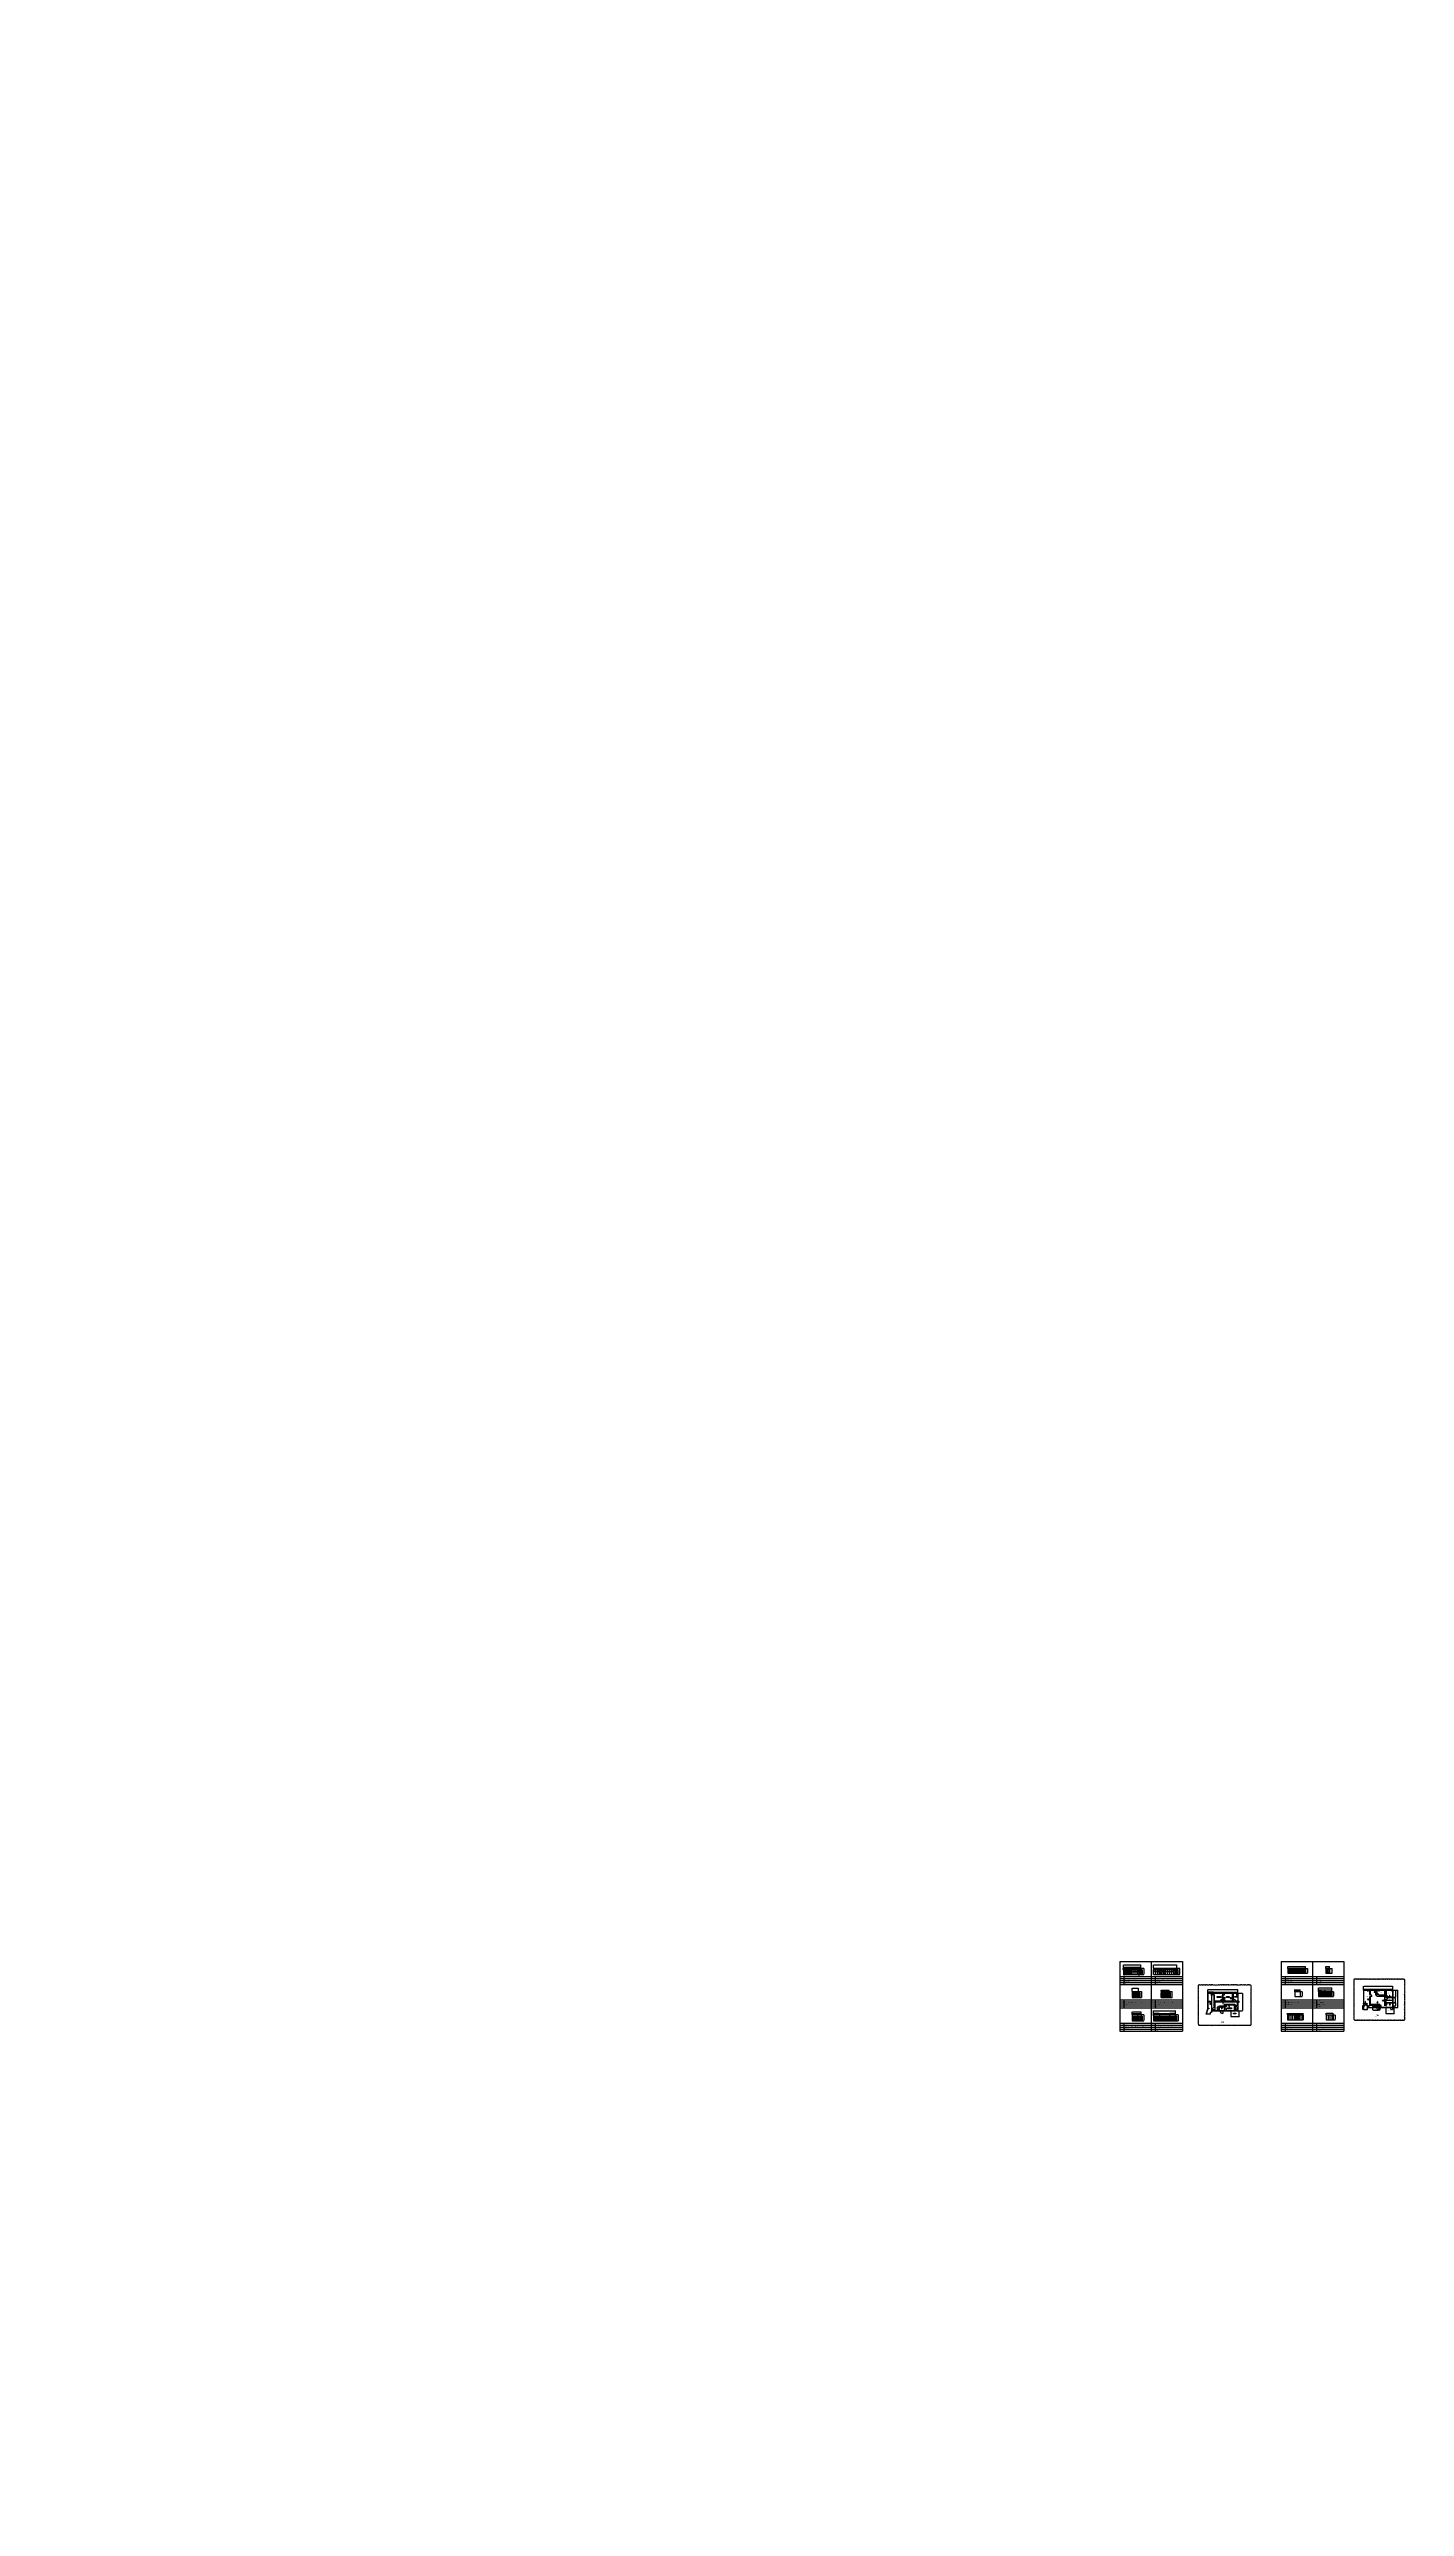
# Model space of a CAD drawing. Header units: millimetres. Extents: x -130754 to 540453, y -575484 to 640875.
import ezdxf

# ---------------------------------------------------------------- set-up
doc = ezdxf.new("R2010")
doc.units = ezdxf.units.MM
doc.header["$LTSCALE"] = 200
doc.layers.add('B$0$CON', color=2, linetype='Continuous')
doc.layers.add('e-wire', color=4, linetype='Continuous')
doc.styles.add('굵은굴림체', font='')
doc.styles.add('맑은고딕', font='malgun.ttf')
doc.styles.get('굵은굴림체').set_extended_font_data('TaeGulim')
doc.dimstyles.new('ISO-25', dxfattribs={"dimscale": 40, "dimtxt": 2.5, "dimasz": 2.5, "dimexe": 1.25, "dimexo": 0.625, "dimtad": 1, "dimdec": 0, "dimtxsty": '맑은고딕', "dimcen": 2.5, "dimclrd": 6, "dimclre": 3, "dimadec": 0, "dimazin": 0, "dimtfac": 1, "dimtdec": 0, "dimtmove": 0, "dimatfit": 3, "dimfxl": 1, "dimarcsym": 0})

# ---------------------------------------------------------------- blocks, each defined once
blk = doc.blocks.new('*D511')
at = {"layer": 'DefPoints', "color": 0, "transparency": 16777216}
for p in [(482563, -308996), (491323, -308026), (491323, -308996)]:
    blk.add_point(p, dxfattribs=at)
at = {"layer": 'e-wire', "color": 3, "lineweight": -2, "transparency": 16777216}
for p, q in [((482563, -308971), (482563, -307976)), ((491323, -308971), (491323, -307976))]:
    blk.add_line(p, q, dxfattribs=at)
at = {"layer": 'e-wire', "color": 6, "lineweight": -2, "transparency": 16777216}
blk.add_line((482663, -308026), (491223, -308026), dxfattribs=at)
at = {"layer": 'e-wire', "color": 6, "transparency": 16777216}
for points in [[(482663, -308009), (482663, -308042), (482563, -308026)], [(491223, -308009), (491223, -308042), (491323, -308026)]]:
    blk.add_solid(points, dxfattribs=at)
at = {"layer": 'e-wire', "color": 0, "transparency": 16777216, "insert": (486943, -307949), "char_height": 100, "attachment_point": 5, "style": '맑은고딕'}
blk.add_mtext('8760', dxfattribs=at)
blk = doc.blocks.new('*D512')
at = {"layer": 'DefPoints', "color": 0, "transparency": 16777216}
for p in [(491233, -308996), (491233, -311396), (492198, -311396)]:
    blk.add_point(p, dxfattribs=at)
at = {"layer": 'e-wire', "color": 3, "lineweight": -2, "transparency": 16777216}
for p, q in [((491258, -308996), (492248, -308996)), ((491258, -311396), (492248, -311396))]:
    blk.add_line(p, q, dxfattribs=at)
at = {"layer": 'e-wire', "color": 6, "lineweight": -2, "transparency": 16777216}
blk.add_line((492198, -309096), (492198, -311296), dxfattribs=at)
at = {"layer": 'e-wire', "color": 6, "transparency": 16777216}
for points in [[(492181, -309096), (492214, -309096), (492198, -308996)], [(492181, -311296), (492214, -311296), (492198, -311396)]]:
    blk.add_solid(points, dxfattribs=at)
at = {"layer": 'e-wire', "color": 0, "transparency": 16777216, "insert": (492121, -310196), "char_height": 100, "attachment_point": 5, "rotation": 90, "style": '맑은고딕'}
blk.add_mtext('2400', dxfattribs=at)
blk = doc.blocks.new('*D513')
at = {"layer": 'DefPoints', "color": 0, "transparency": 16777216}
for p in [(501271, -308996), (503191, -308026), (503191, -308996)]:
    blk.add_point(p, dxfattribs=at)
at = {"layer": 'e-wire', "color": 3, "lineweight": -2, "transparency": 16777216}
for p, q in [((501271, -308971), (501271, -307976)), ((503191, -308971), (503191, -307976))]:
    blk.add_line(p, q, dxfattribs=at)
at = {"layer": 'e-wire', "color": 6, "lineweight": -2, "transparency": 16777216}
blk.add_line((501371, -308026), (503091, -308026), dxfattribs=at)
at = {"layer": 'e-wire', "color": 6, "transparency": 16777216}
for points in [[(501371, -308009), (501371, -308042), (501271, -308026)], [(503091, -308009), (503091, -308042), (503191, -308026)]]:
    blk.add_solid(points, dxfattribs=at)
at = {"layer": 'e-wire', "color": 0, "transparency": 16777216, "insert": (502231, -307949), "char_height": 100, "attachment_point": 5, "style": '맑은고딕'}
blk.add_mtext('1920', dxfattribs=at)
blk = doc.blocks.new('*D514')
at = {"layer": 'DefPoints', "color": 0, "transparency": 16777216}
for p in [(503191, -308996), (503191, -311396), (504337, -311396)]:
    blk.add_point(p, dxfattribs=at)
at = {"layer": 'e-wire', "color": 3, "lineweight": -2, "transparency": 16777216}
for p, q in [((503216, -308996), (504387, -308996)), ((503216, -311396), (504387, -311396))]:
    blk.add_line(p, q, dxfattribs=at)
at = {"layer": 'e-wire', "color": 6, "lineweight": -2, "transparency": 16777216}
blk.add_line((504337, -309096), (504337, -311296), dxfattribs=at)
at = {"layer": 'e-wire', "color": 6, "transparency": 16777216}
for points in [[(504321, -309096), (504354, -309096), (504337, -308996)], [(504321, -311296), (504354, -311296), (504337, -311396)]]:
    blk.add_solid(points, dxfattribs=at)
at = {"layer": 'e-wire', "color": 0, "transparency": 16777216, "insert": (504261, -310196), "char_height": 100, "attachment_point": 5, "rotation": 90, "style": '맑은고딕'}
blk.add_mtext('2400', dxfattribs=at)
blk = doc.blocks.new('*D515')
at = {"layer": 'DefPoints', "color": 0, "transparency": 16777216}
for p in [(485988, -320496), (488668, -319526), (488668, -320496)]:
    blk.add_point(p, dxfattribs=at)
at = {"layer": 'e-wire', "color": 3, "lineweight": -2, "transparency": 16777216}
for p, q in [((485988, -320471), (485988, -319476)), ((488668, -320471), (488668, -319476))]:
    blk.add_line(p, q, dxfattribs=at)
at = {"layer": 'e-wire', "color": 6, "lineweight": -2, "transparency": 16777216}
blk.add_line((486088, -319526), (488568, -319526), dxfattribs=at)
at = {"layer": 'e-wire', "color": 6, "transparency": 16777216}
for points in [[(486088, -319509), (486088, -319542), (485988, -319526)], [(488568, -319509), (488568, -319542), (488668, -319526)]]:
    blk.add_solid(points, dxfattribs=at)
at = {"layer": 'e-wire', "color": 0, "transparency": 16777216, "insert": (487328, -319449), "char_height": 100, "attachment_point": 5, "style": '맑은고딕'}
blk.add_mtext('2680', dxfattribs=at)
blk = doc.blocks.new('*D516')
at = {"layer": 'DefPoints', "color": 0, "transparency": 16777216}
for p in [(488668, -320496), (488668, -322896), (489633, -322896)]:
    blk.add_point(p, dxfattribs=at)
at = {"layer": 'e-wire', "color": 3, "lineweight": -2, "transparency": 16777216}
for p, q in [((488693, -320496), (489683, -320496)), ((488693, -322896), (489683, -322896))]:
    blk.add_line(p, q, dxfattribs=at)
at = {"layer": 'e-wire', "color": 6, "lineweight": -2, "transparency": 16777216}
blk.add_line((489633, -320596), (489633, -322796), dxfattribs=at)
at = {"layer": 'e-wire', "color": 6, "transparency": 16777216}
for points in [[(489616, -320596), (489649, -320596), (489633, -320496)], [(489616, -322796), (489649, -322796), (489633, -322896)]]:
    blk.add_solid(points, dxfattribs=at)
at = {"layer": 'e-wire', "color": 0, "transparency": 16777216, "insert": (489556, -321696), "char_height": 100, "attachment_point": 5, "rotation": 90, "style": '맑은고딕'}
blk.add_mtext('2400', dxfattribs=at)
blk = doc.blocks.new('*D517')
at = {"layer": 'DefPoints', "color": 0, "transparency": 16777216}
for p in [(497695, -320496), (500795, -319576), (500795, -320496)]:
    blk.add_point(p, dxfattribs=at)
at = {"layer": 'e-wire', "color": 3, "lineweight": -2, "transparency": 16777216}
for p, q in [((497695, -320471), (497695, -319526)), ((500795, -320471), (500795, -319526))]:
    blk.add_line(p, q, dxfattribs=at)
at = {"layer": 'e-wire', "color": 6, "lineweight": -2, "transparency": 16777216}
blk.add_line((497795, -319576), (500695, -319576), dxfattribs=at)
at = {"layer": 'e-wire', "color": 6, "transparency": 16777216}
for points in [[(497795, -319559), (497795, -319592), (497695, -319576)], [(500695, -319559), (500695, -319592), (500795, -319576)]]:
    blk.add_solid(points, dxfattribs=at)
at = {"layer": 'e-wire', "color": 0, "transparency": 16777216, "insert": (499245, -319499), "char_height": 100, "attachment_point": 5, "style": '맑은고딕'}
blk.add_mtext('3100', dxfattribs=at)
blk = doc.blocks.new('*D518')
at = {"layer": 'DefPoints', "color": 0, "transparency": 16777216}
for p in [(500795, -320496), (504355, -319623), (504355, -320496)]:
    blk.add_point(p, dxfattribs=at)
at = {"layer": 'e-wire', "color": 3, "lineweight": -2, "transparency": 16777216}
for p, q in [((500795, -320471), (500795, -319573)), ((504355, -320471), (504355, -319573))]:
    blk.add_line(p, q, dxfattribs=at)
at = {"layer": 'e-wire', "color": 6, "lineweight": -2, "transparency": 16777216}
blk.add_line((500895, -319623), (504255, -319623), dxfattribs=at)
at = {"layer": 'e-wire', "color": 6, "transparency": 16777216}
for points in [[(500895, -319606), (500895, -319640), (500795, -319623)], [(504255, -319606), (504255, -319640), (504355, -319623)]]:
    blk.add_solid(points, dxfattribs=at)
at = {"layer": 'e-wire', "color": 0, "transparency": 16777216, "insert": (502575, -319546), "char_height": 100, "attachment_point": 5, "style": '맑은고딕'}
blk.add_mtext('3560', dxfattribs=at)
blk = doc.blocks.new('*D519')
at = {"layer": 'DefPoints', "color": 0, "transparency": 16777216}
for p in [(497695, -320496), (504355, -318626), (504355, -320496)]:
    blk.add_point(p, dxfattribs=at)
at = {"layer": 'e-wire', "color": 3, "lineweight": -2, "transparency": 16777216}
for p, q in [((497695, -320471), (497695, -318576)), ((504355, -320471), (504355, -318576))]:
    blk.add_line(p, q, dxfattribs=at)
at = {"layer": 'e-wire', "color": 6, "lineweight": -2, "transparency": 16777216}
blk.add_line((497795, -318626), (504255, -318626), dxfattribs=at)
at = {"layer": 'e-wire', "color": 6, "transparency": 16777216}
for points in [[(497795, -318609), (497795, -318642), (497695, -318626)], [(504255, -318609), (504255, -318642), (504355, -318626)]]:
    blk.add_solid(points, dxfattribs=at)
at = {"layer": 'e-wire', "color": 0, "transparency": 16777216, "insert": (501025, -318549), "char_height": 100, "attachment_point": 5, "style": '맑은고딕'}
blk.add_mtext('6660', dxfattribs=at)
blk = doc.blocks.new('*D520')
at = {"layer": 'DefPoints', "color": 0, "transparency": 16777216}
for p in [(482427, -331996), (490027, -331279), (490027, -331996)]:
    blk.add_point(p, dxfattribs=at)
at = {"layer": 'e-wire', "color": 3, "lineweight": -2, "transparency": 16777216}
for p, q in [((482427, -331971), (482427, -331229)), ((490027, -331971), (490027, -331229))]:
    blk.add_line(p, q, dxfattribs=at)
at = {"layer": 'e-wire', "color": 6, "lineweight": -2, "transparency": 16777216}
blk.add_line((482527, -331279), (489927, -331279), dxfattribs=at)
at = {"layer": 'e-wire', "color": 6, "transparency": 16777216}
for points in [[(482527, -331263), (482527, -331296), (482427, -331279)], [(489927, -331263), (489927, -331296), (490027, -331279)]]:
    blk.add_solid(points, dxfattribs=at)
at = {"layer": 'e-wire', "color": 0, "transparency": 16777216, "insert": (486227, -331203), "char_height": 100, "attachment_point": 5, "style": '맑은고딕'}
blk.add_mtext('7600', dxfattribs=at)
blk = doc.blocks.new('*D521')
at = {"layer": 'DefPoints', "color": 0, "transparency": 16777216}
for p in [(501550, -331996), (504970, -331165), (504970, -331996)]:
    blk.add_point(p, dxfattribs=at)
at = {"layer": 'e-wire', "color": 3, "lineweight": -2, "transparency": 16777216}
for p, q in [((501550, -331971), (501550, -331115)), ((504970, -331971), (504970, -331115))]:
    blk.add_line(p, q, dxfattribs=at)
at = {"layer": 'e-wire', "color": 6, "lineweight": -2, "transparency": 16777216}
blk.add_line((501650, -331165), (504870, -331165), dxfattribs=at)
at = {"layer": 'e-wire', "color": 6, "transparency": 16777216}
for points in [[(501650, -331149), (501650, -331182), (501550, -331165)], [(504870, -331149), (504870, -331182), (504970, -331165)]]:
    blk.add_solid(points, dxfattribs=at)
at = {"layer": 'e-wire', "color": 0, "transparency": 16777216, "insert": (503260, -331089), "char_height": 100, "attachment_point": 5, "style": '맑은고딕'}
blk.add_mtext('3420', dxfattribs=at)
blk = doc.blocks.new('*D528')
at = {"layer": 'DefPoints', "color": 0, "transparency": 16777216}
for p in [(409806, -308864), (409806, -311964), (411192, -311964)]:
    blk.add_point(p, dxfattribs=at)
at = {"layer": 'e-wire', "color": 3, "lineweight": -2, "transparency": 16777216}
for p, q in [((409831, -308864), (411242, -308864)), ((409831, -311964), (411242, -311964))]:
    blk.add_line(p, q, dxfattribs=at)
at = {"layer": 'e-wire', "color": 6, "lineweight": -2, "transparency": 16777216}
blk.add_line((411192, -308964), (411192, -311864), dxfattribs=at)
at = {"layer": 'e-wire', "color": 6, "transparency": 16777216}
for points in [[(411175, -308964), (411208, -308964), (411192, -308864)], [(411175, -311864), (411208, -311864), (411192, -311964)]]:
    blk.add_solid(points, dxfattribs=at)
at = {"layer": 'e-wire', "color": 0, "transparency": 16777216, "insert": (411115, -310414), "char_height": 100, "attachment_point": 5, "rotation": 90, "style": '맑은고딕'}
blk.add_mtext('3100', dxfattribs=at)
blk = doc.blocks.new('*D529')
at = {"layer": 'DefPoints', "color": 0, "transparency": 16777216}
for p in [(409806, -309564), (409806, -311964), (410384, -311964)]:
    blk.add_point(p, dxfattribs=at)
at = {"layer": 'e-wire', "color": 3, "lineweight": -2, "transparency": 16777216}
for p, q in [((409831, -309564), (410434, -309564)), ((409831, -311964), (410434, -311964))]:
    blk.add_line(p, q, dxfattribs=at)
at = {"layer": 'e-wire', "color": 6, "lineweight": -2, "transparency": 16777216}
blk.add_line((410384, -309664), (410384, -311864), dxfattribs=at)
at = {"layer": 'e-wire', "color": 6, "transparency": 16777216}
for points in [[(410368, -309664), (410401, -309664), (410384, -309564)], [(410368, -311864), (410401, -311864), (410384, -311964)]]:
    blk.add_solid(points, dxfattribs=at)
at = {"layer": 'e-wire', "color": 0, "transparency": 16777216, "insert": (410308, -310764), "char_height": 100, "attachment_point": 5, "rotation": 90, "style": '맑은고딕'}
blk.add_mtext('2400', dxfattribs=at)
blk = doc.blocks.new('*D527')
at = {"layer": 'DefPoints', "color": 0, "transparency": 16777216}
for p in [(416088, -308864), (427548, -307234), (427548, -309564)]:
    blk.add_point(p, dxfattribs=at)
at = {"layer": 'e-wire', "color": 3, "lineweight": -2, "transparency": 16777216}
for p, q in [((416088, -308839), (416088, -307184)), ((427548, -309539), (427548, -307184))]:
    blk.add_line(p, q, dxfattribs=at)
at = {"layer": 'e-wire', "color": 6, "lineweight": -2, "transparency": 16777216}
blk.add_line((416188, -307234), (427448, -307234), dxfattribs=at)
at = {"layer": 'e-wire', "color": 6, "transparency": 16777216}
for points in [[(416188, -307217), (416188, -307251), (416088, -307234)], [(427448, -307217), (427448, -307251), (427548, -307234)]]:
    blk.add_solid(points, dxfattribs=at)
at = {"layer": 'e-wire', "color": 0, "transparency": 16777216, "insert": (421818, -307157), "char_height": 100, "attachment_point": 5, "style": '맑은고딕'}
blk.add_mtext('11460', dxfattribs=at)
blk = doc.blocks.new('*D530')
at = {"layer": 'DefPoints', "color": 0, "transparency": 16777216}
for p in [(401176, -308864), (409806, -307307), (409806, -308864)]:
    blk.add_point(p, dxfattribs=at)
at = {"layer": 'e-wire', "color": 3, "lineweight": -2, "transparency": 16777216}
for p, q in [((401176, -308839), (401176, -307257)), ((409806, -308839), (409806, -307257))]:
    blk.add_line(p, q, dxfattribs=at)
at = {"layer": 'e-wire', "color": 6, "lineweight": -2, "transparency": 16777216}
blk.add_line((401276, -307307), (409706, -307307), dxfattribs=at)
at = {"layer": 'e-wire', "color": 6, "transparency": 16777216}
for points in [[(401276, -307291), (401276, -307324), (401176, -307307)], [(409706, -307291), (409706, -307324), (409806, -307307)]]:
    blk.add_solid(points, dxfattribs=at)
at = {"layer": 'e-wire', "color": 0, "transparency": 16777216, "insert": (405491, -307231), "char_height": 100, "attachment_point": 5, "style": '맑은고딕'}
blk.add_mtext('8630', dxfattribs=at)
blk = doc.blocks.new('*D531')
at = {"layer": 'DefPoints', "color": 0, "transparency": 16777216}
for p in [(405276, -309564), (409806, -308309), (409806, -309564)]:
    blk.add_point(p, dxfattribs=at)
at = {"layer": 'e-wire', "color": 3, "lineweight": -2, "transparency": 16777216}
for p, q in [((405276, -309539), (405276, -308259)), ((409806, -309539), (409806, -308259))]:
    blk.add_line(p, q, dxfattribs=at)
at = {"layer": 'e-wire', "color": 6, "lineweight": -2, "transparency": 16777216}
blk.add_line((405376, -308309), (409706, -308309), dxfattribs=at)
at = {"layer": 'e-wire', "color": 6, "transparency": 16777216}
for points in [[(405376, -308293), (405376, -308326), (405276, -308309)], [(409706, -308293), (409706, -308326), (409806, -308309)]]:
    blk.add_solid(points, dxfattribs=at)
at = {"layer": 'e-wire', "color": 0, "transparency": 16777216, "insert": (407541, -308233), "char_height": 100, "attachment_point": 5, "style": '맑은고딕'}
blk.add_mtext('4530', dxfattribs=at)
blk = doc.blocks.new('*D522')
at = {"layer": 'DefPoints', "color": 0, "transparency": 16777216}
for p in [(423749, -320364), (423749, -323464), (425134, -323464)]:
    blk.add_point(p, dxfattribs=at)
at = {"layer": 'e-wire', "color": 3, "lineweight": -2, "transparency": 16777216}
for p, q in [((423774, -320364), (425184, -320364)), ((423774, -323464), (425184, -323464))]:
    blk.add_line(p, q, dxfattribs=at)
at = {"layer": 'e-wire', "color": 6, "lineweight": -2, "transparency": 16777216}
blk.add_line((425134, -320464), (425134, -323364), dxfattribs=at)
at = {"layer": 'e-wire', "color": 6, "transparency": 16777216}
for points in [[(425118, -320464), (425151, -320464), (425134, -320364)], [(425118, -323364), (425151, -323364), (425134, -323464)]]:
    blk.add_solid(points, dxfattribs=at)
at = {"layer": 'e-wire', "color": 0, "transparency": 16777216, "insert": (425057, -321914), "char_height": 100, "attachment_point": 5, "rotation": 90, "style": '맑은고딕'}
blk.add_mtext('3100', dxfattribs=at)
blk = doc.blocks.new('*D523')
at = {"layer": 'DefPoints', "color": 0, "transparency": 16777216}
for p in [(423749, -321064), (423749, -323464), (424327, -323464)]:
    blk.add_point(p, dxfattribs=at)
at = {"layer": 'e-wire', "color": 3, "lineweight": -2, "transparency": 16777216}
for p, q in [((423774, -321064), (424377, -321064)), ((423774, -323464), (424377, -323464))]:
    blk.add_line(p, q, dxfattribs=at)
at = {"layer": 'e-wire', "color": 6, "lineweight": -2, "transparency": 16777216}
blk.add_line((424327, -321164), (424327, -323364), dxfattribs=at)
at = {"layer": 'e-wire', "color": 6, "transparency": 16777216}
for points in [[(424310, -321164), (424344, -321164), (424327, -321064)], [(424310, -323364), (424344, -323364), (424327, -323464)]]:
    blk.add_solid(points, dxfattribs=at)
at = {"layer": 'e-wire', "color": 0, "transparency": 16777216, "insert": (424250, -322264), "char_height": 100, "attachment_point": 5, "rotation": 90, "style": '맑은고딕'}
blk.add_mtext('2400', dxfattribs=at)
blk = doc.blocks.new('*D534')
at = {"layer": 'DefPoints', "color": 0, "transparency": 16777216}
for p in [(405449, -331864), (408049, -331273), (408049, -331864)]:
    blk.add_point(p, dxfattribs=at)
at = {"layer": 'e-wire', "color": 3, "lineweight": -2, "transparency": 16777216}
for p, q in [((405449, -331839), (405449, -331223)), ((408049, -331839), (408049, -331223))]:
    blk.add_line(p, q, dxfattribs=at)
at = {"layer": 'e-wire', "color": 6, "lineweight": -2, "transparency": 16777216}
blk.add_line((405549, -331273), (407949, -331273), dxfattribs=at)
at = {"layer": 'e-wire', "color": 6, "transparency": 16777216}
for points in [[(405549, -331256), (405549, -331290), (405449, -331273)], [(407949, -331256), (407949, -331290), (408049, -331273)]]:
    blk.add_solid(points, dxfattribs=at)
at = {"layer": 'e-wire', "color": 0, "transparency": 16777216, "insert": (406749, -331196), "char_height": 100, "attachment_point": 5, "style": '맑은고딕'}
blk.add_mtext('2600', dxfattribs=at)
blk = doc.blocks.new('*D532')
at = {"layer": 'DefPoints', "color": 0, "transparency": 16777216}
for p in [(408049, -331864), (409849, -331267), (409849, -331864)]:
    blk.add_point(p, dxfattribs=at)
at = {"layer": 'e-wire', "color": 3, "lineweight": -2, "transparency": 16777216}
for p, q in [((408049, -331839), (408049, -331217)), ((409849, -331839), (409849, -331217))]:
    blk.add_line(p, q, dxfattribs=at)
at = {"layer": 'e-wire', "color": 6, "lineweight": -2, "transparency": 16777216}
blk.add_line((408149, -331267), (409749, -331267), dxfattribs=at)
at = {"layer": 'e-wire', "color": 6, "transparency": 16777216}
for points in [[(408149, -331250), (408149, -331283), (408049, -331267)], [(409749, -331250), (409749, -331283), (409849, -331267)]]:
    blk.add_solid(points, dxfattribs=at)
at = {"layer": 'e-wire', "color": 0, "transparency": 16777216, "insert": (408949, -331190), "char_height": 100, "attachment_point": 5, "style": '맑은고딕'}
blk.add_mtext('1800', dxfattribs=at)
blk = doc.blocks.new('*D533')
at = {"layer": 'DefPoints', "color": 0, "transparency": 16777216}
for p in [(405449, -331864), (409849, -330479), (409849, -331864)]:
    blk.add_point(p, dxfattribs=at)
at = {"layer": 'e-wire', "color": 3, "lineweight": -2, "transparency": 16777216}
for p, q in [((405449, -331839), (405449, -330429)), ((409849, -331839), (409849, -330429))]:
    blk.add_line(p, q, dxfattribs=at)
at = {"layer": 'e-wire', "color": 6, "lineweight": -2, "transparency": 16777216}
blk.add_line((405549, -330479), (409749, -330479), dxfattribs=at)
at = {"layer": 'e-wire', "color": 6, "transparency": 16777216}
for points in [[(405549, -330462), (405549, -330496), (405449, -330479)], [(409749, -330462), (409749, -330496), (409849, -330479)]]:
    blk.add_solid(points, dxfattribs=at)
at = {"layer": 'e-wire', "color": 0, "transparency": 16777216, "insert": (407649, -330402), "char_height": 100, "attachment_point": 5, "style": '맑은고딕'}
blk.add_mtext('4400', dxfattribs=at)
blk = doc.blocks.new('*D525')
at = {"layer": 'DefPoints', "color": 0, "transparency": 16777216}
for p in [(409849, -331864), (409849, -334964), (411234, -334964)]:
    blk.add_point(p, dxfattribs=at)
at = {"layer": 'e-wire', "color": 3, "lineweight": -2, "transparency": 16777216}
for p, q in [((409874, -331864), (411284, -331864)), ((409874, -334964), (411284, -334964))]:
    blk.add_line(p, q, dxfattribs=at)
at = {"layer": 'e-wire', "color": 6, "lineweight": -2, "transparency": 16777216}
blk.add_line((411234, -331964), (411234, -334864), dxfattribs=at)
at = {"layer": 'e-wire', "color": 6, "transparency": 16777216}
for points in [[(411218, -331964), (411251, -331964), (411234, -331864)], [(411218, -334864), (411251, -334864), (411234, -334964)]]:
    blk.add_solid(points, dxfattribs=at)
at = {"layer": 'e-wire', "color": 0, "transparency": 16777216, "insert": (411158, -333414), "char_height": 100, "attachment_point": 5, "rotation": 90, "style": '맑은고딕'}
blk.add_mtext('3100', dxfattribs=at)
blk = doc.blocks.new('*D526')
at = {"layer": 'DefPoints', "color": 0, "transparency": 16777216}
for p in [(409849, -332564), (409849, -334964), (410427, -334964)]:
    blk.add_point(p, dxfattribs=at)
at = {"layer": 'e-wire', "color": 3, "lineweight": -2, "transparency": 16777216}
for p, q in [((409874, -332564), (410477, -332564)), ((409874, -334964), (410477, -334964))]:
    blk.add_line(p, q, dxfattribs=at)
at = {"layer": 'e-wire', "color": 6, "lineweight": -2, "transparency": 16777216}
blk.add_line((410427, -332664), (410427, -334864), dxfattribs=at)
at = {"layer": 'e-wire', "color": 6, "transparency": 16777216}
for points in [[(410411, -332664), (410444, -332664), (410427, -332564)], [(410411, -334864), (410444, -334864), (410427, -334964)]]:
    blk.add_solid(points, dxfattribs=at)
at = {"layer": 'e-wire', "color": 0, "transparency": 16777216, "insert": (410351, -333764), "char_height": 100, "attachment_point": 5, "rotation": 90, "style": '맑은고딕'}
blk.add_mtext('2400', dxfattribs=at)
blk = doc.blocks.new('*D535')
at = {"layer": 'DefPoints', "color": 0, "transparency": 16777216}
for p in [(448115, -328124), (447528, -329924), (448115, -329924)]:
    blk.add_point(p, dxfattribs=at)
at = {"layer": 'e-wire', "color": 3, "lineweight": -2, "transparency": 16777216}
for p, q in [((448090, -328124), (447478, -328124)), ((448090, -329924), (447478, -329924))]:
    blk.add_line(p, q, dxfattribs=at)
at = {"layer": 'e-wire', "color": 6, "lineweight": -2, "transparency": 16777216}
blk.add_line((447528, -328224), (447528, -329824), dxfattribs=at)
at = {"layer": 'e-wire', "color": 6, "transparency": 16777216}
for points in [[(447511, -328224), (447544, -328224), (447528, -328124)], [(447511, -329824), (447544, -329824), (447528, -329924)]]:
    blk.add_solid(points, dxfattribs=at)
at = {"layer": 'e-wire', "color": 0, "transparency": 16777216, "insert": (447451, -329024), "char_height": 100, "attachment_point": 5, "rotation": 90, "style": '맑은고딕'}
blk.add_mtext('1800', dxfattribs=at)
blk = doc.blocks.new('*D536')
at = {"layer": 'DefPoints', "color": 0, "transparency": 16777216}
for p in [(448529, -328124), (451129, -327534), (451129, -328124)]:
    blk.add_point(p, dxfattribs=at)
at = {"layer": 'e-wire', "color": 3, "lineweight": -2, "transparency": 16777216}
for p, q in [((448529, -328099), (448529, -327484)), ((451129, -328099), (451129, -327484))]:
    blk.add_line(p, q, dxfattribs=at)
at = {"layer": 'e-wire', "color": 6, "lineweight": -2, "transparency": 16777216}
blk.add_line((448629, -327534), (451029, -327534), dxfattribs=at)
at = {"layer": 'e-wire', "color": 6, "transparency": 16777216}
for points in [[(448629, -327518), (448629, -327551), (448529, -327534)], [(451029, -327518), (451029, -327551), (451129, -327534)]]:
    blk.add_solid(points, dxfattribs=at)
at = {"layer": 'e-wire', "color": 0, "transparency": 16777216, "insert": (449829, -327458), "char_height": 100, "attachment_point": 5, "style": '맑은고딕'}
blk.add_mtext('2600', dxfattribs=at)
blk = doc.blocks.new('*D537')
at = {"layer": 'DefPoints', "color": 0, "transparency": 16777216}
for p in [(449991, -325294), (450299, -322194), (450299, -325294)]:
    blk.add_point(p, dxfattribs=at)
at = {"layer": 'e-wire', "color": 3, "lineweight": -2, "transparency": 16777216}
for p, q in [((450274, -322194), (449941, -322194)), ((450274, -325294), (449941, -325294))]:
    blk.add_line(p, q, dxfattribs=at)
at = {"layer": 'e-wire', "color": 6, "lineweight": -2, "transparency": 16777216}
blk.add_line((449991, -322294), (449991, -325194), dxfattribs=at)
at = {"layer": 'e-wire', "color": 6, "transparency": 16777216}
for points in [[(449975, -322294), (450008, -322294), (449991, -322194)], [(449975, -325194), (450008, -325194), (449991, -325294)]]:
    blk.add_solid(points, dxfattribs=at)
at = {"layer": 'e-wire', "color": 0, "transparency": 16777216, "insert": (449914, -323744), "char_height": 100, "attachment_point": 5, "rotation": 90, "style": '맑은고딕'}
blk.add_mtext('3100', dxfattribs=at)
blk = doc.blocks.new('*D538')
at = {"layer": 'DefPoints', "color": 0, "transparency": 16777216}
for p in [(454983, -325294), (455389, -321294), (455389, -325294)]:
    blk.add_point(p, dxfattribs=at)
at = {"layer": 'e-wire', "color": 3, "lineweight": -2, "transparency": 16777216}
for p, q in [((455364, -321294), (454933, -321294)), ((455364, -325294), (454933, -325294))]:
    blk.add_line(p, q, dxfattribs=at)
at = {"layer": 'e-wire', "color": 6, "lineweight": -2, "transparency": 16777216}
blk.add_line((454983, -321394), (454983, -325194), dxfattribs=at)
at = {"layer": 'e-wire', "color": 6, "transparency": 16777216}
for points in [[(454966, -321394), (455000, -321394), (454983, -321294)], [(454966, -325194), (455000, -325194), (454983, -325294)]]:
    blk.add_solid(points, dxfattribs=at)
at = {"layer": 'e-wire', "color": 0, "transparency": 16777216, "insert": (454906, -323294), "char_height": 100, "attachment_point": 5, "rotation": 90, "style": '맑은고딕'}
blk.add_mtext('4000', dxfattribs=at)
blk = doc.blocks.new('*D539')
at = {"layer": 'DefPoints', "color": 0, "transparency": 16777216}
for p in [(445989, -325170), (457449, -325170), (457449, -325557)]:
    blk.add_point(p, dxfattribs=at)
at = {"layer": 'e-wire', "color": 3, "lineweight": -2, "transparency": 16777216}
for p, q in [((445989, -325195), (445989, -325607)), ((457449, -325195), (457449, -325607))]:
    blk.add_line(p, q, dxfattribs=at)
at = {"layer": 'e-wire', "color": 6, "lineweight": -2, "transparency": 16777216}
blk.add_line((446089, -325557), (457349, -325557), dxfattribs=at)
at = {"layer": 'e-wire', "color": 6, "transparency": 16777216}
for points in [[(446089, -325541), (446089, -325574), (445989, -325557)], [(457349, -325541), (457349, -325574), (457449, -325557)]]:
    blk.add_solid(points, dxfattribs=at)
at = {"layer": 'e-wire', "color": 0, "transparency": 16777216, "insert": (451719, -325480), "char_height": 100, "attachment_point": 5, "style": '맑은고딕'}
blk.add_mtext('11460', dxfattribs=at)
blk = doc.blocks.new('*D540')
at = {"layer": 'DefPoints', "color": 0, "transparency": 16777216}
for p in [(445889, -321294), (444779, -329924), (445889, -329924)]:
    blk.add_point(p, dxfattribs=at)
at = {"layer": 'e-wire', "color": 3, "lineweight": -2, "transparency": 16777216}
for p, q in [((445864, -321294), (444729, -321294)), ((445864, -329924), (444729, -329924))]:
    blk.add_line(p, q, dxfattribs=at)
at = {"layer": 'e-wire', "color": 6, "lineweight": -2, "transparency": 16777216}
blk.add_line((444779, -321394), (444779, -329824), dxfattribs=at)
at = {"layer": 'e-wire', "color": 6, "transparency": 16777216}
for points in [[(444763, -321394), (444796, -321394), (444779, -321294)], [(444763, -329824), (444796, -329824), (444779, -329924)]]:
    blk.add_solid(points, dxfattribs=at)
at = {"layer": 'e-wire', "color": 0, "transparency": 16777216, "insert": (444703, -325609), "char_height": 100, "attachment_point": 5, "rotation": 90, "style": '맑은고딕'}
blk.add_mtext('8630', dxfattribs=at)
blk = doc.blocks.new('*D541')
at = {"layer": 'DefPoints', "color": 0, "transparency": 16777216}
for p in [(427548, -308864), (427548, -311964), (428933, -311964)]:
    blk.add_point(p, dxfattribs=at)
at = {"layer": 'e-wire', "color": 3, "lineweight": -2, "transparency": 16777216}
for p, q in [((427573, -308864), (428983, -308864)), ((427573, -311964), (428983, -311964))]:
    blk.add_line(p, q, dxfattribs=at)
at = {"layer": 'e-wire', "color": 6, "lineweight": -2, "transparency": 16777216}
blk.add_line((428933, -308964), (428933, -311864), dxfattribs=at)
at = {"layer": 'e-wire', "color": 6, "transparency": 16777216}
for points in [[(428916, -308964), (428950, -308964), (428933, -308864)], [(428916, -311864), (428950, -311864), (428933, -311964)]]:
    blk.add_solid(points, dxfattribs=at)
at = {"layer": 'e-wire', "color": 0, "transparency": 16777216, "insert": (428856, -310414), "char_height": 100, "attachment_point": 5, "rotation": 90, "style": '맑은고딕'}
blk.add_mtext('3100', dxfattribs=at)
blk = doc.blocks.new('*D542')
at = {"layer": 'DefPoints', "color": 0, "transparency": 16777216}
for p in [(427548, -309564), (427548, -311964), (428126, -311964)]:
    blk.add_point(p, dxfattribs=at)
at = {"layer": 'e-wire', "color": 3, "lineweight": -2, "transparency": 16777216}
for p, q in [((427573, -309564), (428176, -309564)), ((427573, -311964), (428176, -311964))]:
    blk.add_line(p, q, dxfattribs=at)
at = {"layer": 'e-wire', "color": 6, "lineweight": -2, "transparency": 16777216}
blk.add_line((428126, -309664), (428126, -311864), dxfattribs=at)
at = {"layer": 'e-wire', "color": 6, "transparency": 16777216}
for points in [[(428109, -309664), (428142, -309664), (428126, -309564)], [(428109, -311864), (428142, -311864), (428126, -311964)]]:
    blk.add_solid(points, dxfattribs=at)
at = {"layer": 'e-wire', "color": 0, "transparency": 16777216, "insert": (428049, -310764), "char_height": 100, "attachment_point": 5, "rotation": 90, "style": '맑은고딕'}
blk.add_mtext('2400', dxfattribs=at)
blk = doc.blocks.new('*D543')
at = {"layer": 'DefPoints', "color": 0, "transparency": 16777216}
for p in [(408549, -321064), (408549, -323464), (409208, -323464)]:
    blk.add_point(p, dxfattribs=at)
at = {"layer": 'e-wire', "color": 3, "lineweight": -2, "transparency": 16777216}
for p, q in [((408574, -321064), (409258, -321064)), ((408574, -323464), (409258, -323464))]:
    blk.add_line(p, q, dxfattribs=at)
at = {"layer": 'e-wire', "color": 6, "lineweight": -2, "transparency": 16777216}
blk.add_line((409208, -321164), (409208, -323364), dxfattribs=at)
at = {"layer": 'e-wire', "color": 6, "transparency": 16777216}
for points in [[(409191, -321164), (409225, -321164), (409208, -321064)], [(409191, -323364), (409225, -323364), (409208, -323464)]]:
    blk.add_solid(points, dxfattribs=at)
at = {"layer": 'e-wire', "color": 0, "transparency": 16777216, "insert": (409131, -322264), "char_height": 100, "attachment_point": 5, "rotation": 90, "style": '맑은고딕'}
blk.add_mtext('2400', dxfattribs=at)
blk = doc.blocks.new('*D544')
at = {"layer": 'DefPoints', "color": 0, "transparency": 16777216}
for p in [(408549, -320364), (408549, -323464), (410032, -323464)]:
    blk.add_point(p, dxfattribs=at)
at = {"layer": 'e-wire', "color": 3, "lineweight": -2, "transparency": 16777216}
for p, q in [((408574, -320364), (410082, -320364)), ((408574, -323464), (410082, -323464))]:
    blk.add_line(p, q, dxfattribs=at)
at = {"layer": 'e-wire', "color": 6, "lineweight": -2, "transparency": 16777216}
blk.add_line((410032, -320464), (410032, -323364), dxfattribs=at)
at = {"layer": 'e-wire', "color": 6, "transparency": 16777216}
for points in [[(410016, -320464), (410049, -320464), (410032, -320364)], [(410016, -323364), (410049, -323364), (410032, -323464)]]:
    blk.add_solid(points, dxfattribs=at)
at = {"layer": 'e-wire', "color": 0, "transparency": 16777216, "insert": (409955, -321914), "char_height": 100, "attachment_point": 5, "rotation": 90, "style": '맑은고딕'}
blk.add_mtext('3100', dxfattribs=at)
blk = doc.blocks.new('*D545')
at = {"layer": 'DefPoints', "color": 0, "transparency": 16777216}
for p in [(405449, -320364), (408549, -318851), (408549, -320364)]:
    blk.add_point(p, dxfattribs=at)
at = {"layer": 'e-wire', "color": 3, "lineweight": -2, "transparency": 16777216}
for p, q in [((405449, -320339), (405449, -318801)), ((408549, -320339), (408549, -318801))]:
    blk.add_line(p, q, dxfattribs=at)
at = {"layer": 'e-wire', "color": 6, "lineweight": -2, "transparency": 16777216}
blk.add_line((405549, -318851), (408449, -318851), dxfattribs=at)
at = {"layer": 'e-wire', "color": 6, "transparency": 16777216}
for points in [[(405549, -318834), (405549, -318867), (405449, -318851)], [(408449, -318834), (408449, -318867), (408549, -318851)]]:
    blk.add_solid(points, dxfattribs=at)
at = {"layer": 'e-wire', "color": 0, "transparency": 16777216, "insert": (406999, -318774), "char_height": 100, "attachment_point": 5, "style": '맑은고딕'}
blk.add_mtext('3100', dxfattribs=at)
blk = doc.blocks.new('*D546')
at = {"layer": 'DefPoints', "color": 0, "transparency": 16777216}
for p in [(451129, -327044), (456169, -326616), (456169, -327044)]:
    blk.add_point(p, dxfattribs=at)
at = {"layer": 'e-wire', "color": 3, "lineweight": -2, "transparency": 16777216}
for p, q in [((451129, -327019), (451129, -326566)), ((456169, -327019), (456169, -326566))]:
    blk.add_line(p, q, dxfattribs=at)
at = {"layer": 'e-wire', "color": 6, "lineweight": -2, "transparency": 16777216}
blk.add_line((451229, -326616), (456069, -326616), dxfattribs=at)
at = {"layer": 'e-wire', "color": 6, "transparency": 16777216}
for points in [[(451229, -326600), (451229, -326633), (451129, -326616)], [(456069, -326600), (456069, -326633), (456169, -326616)]]:
    blk.add_solid(points, dxfattribs=at)
at = {"layer": 'e-wire', "color": 0, "transparency": 16777216, "insert": (453649, -326540), "char_height": 100, "attachment_point": 5, "style": '맑은고딕'}
blk.add_mtext('5040', dxfattribs=at)
blk = doc.blocks.new('*D547')
at = {"layer": 'DefPoints', "color": 0, "transparency": 16777216}
for p in [(456169, -327044), (456169, -329924), (456548, -329924)]:
    blk.add_point(p, dxfattribs=at)
at = {"layer": 'e-wire', "color": 3, "lineweight": -2, "transparency": 16777216}
for p, q in [((456194, -327044), (456598, -327044)), ((456194, -329924), (456598, -329924))]:
    blk.add_line(p, q, dxfattribs=at)
at = {"layer": 'e-wire', "color": 6, "lineweight": -2, "transparency": 16777216}
blk.add_line((456548, -327144), (456548, -329824), dxfattribs=at)
at = {"layer": 'e-wire', "color": 6, "transparency": 16777216}
for points in [[(456532, -327144), (456565, -327144), (456548, -327044)], [(456532, -329824), (456565, -329824), (456548, -329924)]]:
    blk.add_solid(points, dxfattribs=at)
at = {"layer": 'e-wire', "color": 0, "transparency": 16777216, "insert": (456472, -328484), "char_height": 100, "attachment_point": 5, "rotation": 90, "style": '맑은고딕'}
blk.add_mtext('2880', dxfattribs=at)
blk = doc.blocks.new('*D548')
at = {"layer": 'DefPoints', "color": 0, "transparency": 16777216}
for p in [(416058, -331879), (418938, -331194), (418938, -331879)]:
    blk.add_point(p, dxfattribs=at)
at = {"layer": 'e-wire', "color": 3, "lineweight": -2, "transparency": 16777216}
for p, q in [((416058, -331854), (416058, -331144)), ((418938, -331854), (418938, -331144))]:
    blk.add_line(p, q, dxfattribs=at)
at = {"layer": 'e-wire', "color": 6, "lineweight": -2, "transparency": 16777216}
blk.add_line((416158, -331194), (418838, -331194), dxfattribs=at)
at = {"layer": 'e-wire', "color": 6, "transparency": 16777216}
for points in [[(416158, -331177), (416158, -331211), (416058, -331194)], [(418838, -331177), (418838, -331211), (418938, -331194)]]:
    blk.add_solid(points, dxfattribs=at)
at = {"layer": 'e-wire', "color": 0, "transparency": 16777216, "insert": (417498, -331117), "char_height": 100, "attachment_point": 5, "style": '맑은고딕'}
blk.add_mtext('2880', dxfattribs=at)
blk = doc.blocks.new('*D549')
at = {"layer": 'DefPoints', "color": 0, "transparency": 16777216}
for p in [(418938, -331879), (423978, -331236), (423978, -331879)]:
    blk.add_point(p, dxfattribs=at)
at = {"layer": 'e-wire', "color": 3, "lineweight": -2, "transparency": 16777216}
for p, q in [((418938, -331854), (418938, -331186)), ((423978, -331854), (423978, -331186))]:
    blk.add_line(p, q, dxfattribs=at)
at = {"layer": 'e-wire', "color": 6, "lineweight": -2, "transparency": 16777216}
blk.add_line((419038, -331236), (423878, -331236), dxfattribs=at)
at = {"layer": 'e-wire', "color": 6, "transparency": 16777216}
for points in [[(419038, -331220), (419038, -331253), (418938, -331236)], [(423878, -331220), (423878, -331253), (423978, -331236)]]:
    blk.add_solid(points, dxfattribs=at)
at = {"layer": 'e-wire', "color": 0, "transparency": 16777216, "insert": (421458, -331160), "char_height": 100, "attachment_point": 5, "style": '맑은고딕'}
blk.add_mtext('5040', dxfattribs=at)
blk = doc.blocks.new('*D550')
at = {"layer": 'DefPoints', "color": 0, "transparency": 16777216}
for p in [(423978, -331879), (426858, -331194), (426858, -331879)]:
    blk.add_point(p, dxfattribs=at)
at = {"layer": 'e-wire', "color": 3, "lineweight": -2, "transparency": 16777216}
for p, q in [((423978, -331854), (423978, -331144)), ((426858, -331854), (426858, -331144))]:
    blk.add_line(p, q, dxfattribs=at)
at = {"layer": 'e-wire', "color": 6, "lineweight": -2, "transparency": 16777216}
blk.add_line((424078, -331194), (426758, -331194), dxfattribs=at)
at = {"layer": 'e-wire', "color": 6, "transparency": 16777216}
for points in [[(424078, -331177), (424078, -331211), (423978, -331194)], [(426758, -331177), (426758, -331211), (426858, -331194)]]:
    blk.add_solid(points, dxfattribs=at)
at = {"layer": 'e-wire', "color": 0, "transparency": 16777216, "insert": (425418, -331117), "char_height": 100, "attachment_point": 5, "style": '맑은고딕'}
blk.add_mtext('2880', dxfattribs=at)
blk = doc.blocks.new('*D551')
at = {"layer": 'DefPoints', "color": 0, "transparency": 16777216}
for p in [(426858, -331879), (426858, -334979), (428243, -334979)]:
    blk.add_point(p, dxfattribs=at)
at = {"layer": 'e-wire', "color": 3, "lineweight": -2, "transparency": 16777216}
for p, q in [((426883, -331879), (428293, -331879)), ((426883, -334979), (428293, -334979))]:
    blk.add_line(p, q, dxfattribs=at)
at = {"layer": 'e-wire', "color": 6, "lineweight": -2, "transparency": 16777216}
blk.add_line((428243, -331979), (428243, -334879), dxfattribs=at)
at = {"layer": 'e-wire', "color": 6, "transparency": 16777216}
for points in [[(428226, -331979), (428260, -331979), (428243, -331879)], [(428226, -334879), (428260, -334879), (428243, -334979)]]:
    blk.add_solid(points, dxfattribs=at)
at = {"layer": 'e-wire', "color": 0, "transparency": 16777216, "insert": (428166, -333429), "char_height": 100, "attachment_point": 5, "rotation": 90, "style": '맑은고딕'}
blk.add_mtext('3100', dxfattribs=at)
blk = doc.blocks.new('*D552')
at = {"layer": 'DefPoints', "color": 0, "transparency": 16777216}
for p in [(426858, -332579), (426858, -334979), (427436, -334979)]:
    blk.add_point(p, dxfattribs=at)
at = {"layer": 'e-wire', "color": 3, "lineweight": -2, "transparency": 16777216}
for p, q in [((426883, -332579), (427486, -332579)), ((426883, -334979), (427486, -334979))]:
    blk.add_line(p, q, dxfattribs=at)
at = {"layer": 'e-wire', "color": 6, "lineweight": -2, "transparency": 16777216}
blk.add_line((427436, -332679), (427436, -334879), dxfattribs=at)
at = {"layer": 'e-wire', "color": 6, "transparency": 16777216}
for points in [[(427419, -332679), (427452, -332679), (427436, -332579)], [(427419, -334879), (427452, -334879), (427436, -334979)]]:
    blk.add_solid(points, dxfattribs=at)
at = {"layer": 'e-wire', "color": 0, "transparency": 16777216, "insert": (427359, -333779), "char_height": 100, "attachment_point": 5, "rotation": 90, "style": '맑은고딕'}
blk.add_mtext('2400', dxfattribs=at)
blk = doc.blocks.new('*D553')
at = {"layer": 'DefPoints', "color": 0, "transparency": 16777216}
for p in [(523263, -319714), (527400, -319235), (527400, -319714)]:
    blk.add_point(p, dxfattribs=at)
at = {"layer": 'e-wire', "color": 3, "lineweight": -2, "transparency": 16777216}
for p, q in [((523263, -319689), (523263, -319185)), ((527400, -319689), (527400, -319185))]:
    blk.add_line(p, q, dxfattribs=at)
at = {"layer": 'e-wire', "color": 6, "lineweight": -2, "transparency": 16777216}
blk.add_line((523363, -319235), (527300, -319235), dxfattribs=at)
at = {"layer": 'e-wire', "color": 6, "transparency": 16777216}
for points in [[(523363, -319218), (523363, -319251), (523263, -319235)], [(527300, -319218), (527300, -319251), (527400, -319235)]]:
    blk.add_solid(points, dxfattribs=at)
at = {"layer": 'e-wire', "color": 0, "transparency": 16777216, "insert": (525331, -319158), "char_height": 100, "attachment_point": 5, "style": '맑은고딕'}
blk.add_mtext('4137', dxfattribs=at)
blk = doc.blocks.new('*D554')
at = {"layer": 'DefPoints', "color": 0, "transparency": 16777216}
for p in [(519970, -319714), (523163, -319235), (523163, -319714)]:
    blk.add_point(p, dxfattribs=at)
at = {"layer": 'e-wire', "color": 3, "lineweight": -2, "transparency": 16777216}
for p, q in [((519970, -319689), (519970, -319185)), ((523163, -319689), (523163, -319185))]:
    blk.add_line(p, q, dxfattribs=at)
at = {"layer": 'e-wire', "color": 6, "lineweight": -2, "transparency": 16777216}
blk.add_line((520070, -319235), (523063, -319235), dxfattribs=at)
at = {"layer": 'e-wire', "color": 6, "transparency": 16777216}
for points in [[(520070, -319218), (520070, -319251), (519970, -319235)], [(523063, -319218), (523063, -319251), (523163, -319235)]]:
    blk.add_solid(points, dxfattribs=at)
at = {"layer": 'e-wire', "color": 0, "transparency": 16777216, "insert": (521566, -319158), "char_height": 100, "attachment_point": 5, "style": '맑은고딕'}
blk.add_mtext('3193', dxfattribs=at)
blk = doc.blocks.new('*D555')
at = {"layer": 'DefPoints', "color": 0, "transparency": 16777216}
for p in [(527500, -319714), (530960, -319235), (530960, -319714)]:
    blk.add_point(p, dxfattribs=at)
at = {"layer": 'e-wire', "color": 3, "lineweight": -2, "transparency": 16777216}
for p, q in [((527500, -319689), (527500, -319185)), ((530960, -319689), (530960, -319185))]:
    blk.add_line(p, q, dxfattribs=at)
at = {"layer": 'e-wire', "color": 6, "lineweight": -2, "transparency": 16777216}
blk.add_line((527600, -319235), (530860, -319235), dxfattribs=at)
at = {"layer": 'e-wire', "color": 6, "transparency": 16777216}
for points in [[(527600, -319218), (527600, -319251), (527500, -319235)], [(530860, -319218), (530860, -319251), (530960, -319235)]]:
    blk.add_solid(points, dxfattribs=at)
at = {"layer": 'e-wire', "color": 0, "transparency": 16777216, "insert": (529230, -319158), "char_height": 100, "attachment_point": 5, "style": '맑은고딕'}
blk.add_mtext('3460', dxfattribs=at)
blk = doc.blocks.new('*D556')
at = {"layer": 'DefPoints', "color": 0, "transparency": 16777216}
for p in [(531060, -319714), (534480, -319272), (534480, -319714)]:
    blk.add_point(p, dxfattribs=at)
at = {"layer": 'e-wire', "color": 3, "lineweight": -2, "transparency": 16777216}
for p, q in [((531060, -319689), (531060, -319222)), ((534480, -319689), (534480, -319222))]:
    blk.add_line(p, q, dxfattribs=at)
at = {"layer": 'e-wire', "color": 6, "lineweight": -2, "transparency": 16777216}
blk.add_line((531160, -319272), (534380, -319272), dxfattribs=at)
at = {"layer": 'e-wire', "color": 6, "transparency": 16777216}
for points in [[(531160, -319255), (531160, -319289), (531060, -319272)], [(534380, -319255), (534380, -319289), (534480, -319272)]]:
    blk.add_solid(points, dxfattribs=at)
at = {"layer": 'e-wire', "color": 0, "transparency": 16777216, "insert": (532770, -319195), "char_height": 100, "attachment_point": 5, "style": '맑은고딕'}
blk.add_mtext('3420', dxfattribs=at)
blk = doc.blocks.new('*D557')
at = {"layer": 'DefPoints', "color": 0, "transparency": 16777216}
for p in [(534480, -319714), (534480, -323314), (535740, -323314)]:
    blk.add_point(p, dxfattribs=at)
at = {"layer": 'e-wire', "color": 3, "lineweight": -2, "transparency": 16777216}
for p, q in [((534505, -319714), (535790, -319714)), ((534505, -323314), (535790, -323314))]:
    blk.add_line(p, q, dxfattribs=at)
at = {"layer": 'e-wire', "color": 6, "lineweight": -2, "transparency": 16777216}
blk.add_line((535740, -319814), (535740, -323214), dxfattribs=at)
at = {"layer": 'e-wire', "color": 6, "transparency": 16777216}
for points in [[(535723, -319814), (535757, -319814), (535740, -319714)], [(535723, -323214), (535757, -323214), (535740, -323314)]]:
    blk.add_solid(points, dxfattribs=at)
at = {"layer": 'e-wire', "color": 0, "transparency": 16777216, "insert": (535663, -321514), "char_height": 100, "attachment_point": 5, "rotation": 90, "style": '맑은고딕'}
blk.add_mtext('3600', dxfattribs=at)
blk = doc.blocks.new('*D558')
at = {"layer": 'DefPoints', "color": 0, "transparency": 16777216}
for p in [(534480, -323414), (534480, -325894), (535707, -325894)]:
    blk.add_point(p, dxfattribs=at)
at = {"layer": 'e-wire', "color": 3, "lineweight": -2, "transparency": 16777216}
for p, q in [((534505, -323414), (535757, -323414)), ((534505, -325894), (535757, -325894))]:
    blk.add_line(p, q, dxfattribs=at)
at = {"layer": 'e-wire', "color": 6, "lineweight": -2, "transparency": 16777216}
blk.add_line((535707, -323514), (535707, -325794), dxfattribs=at)
at = {"layer": 'e-wire', "color": 6, "transparency": 16777216}
for points in [[(535690, -323514), (535724, -323514), (535707, -323414)], [(535690, -325794), (535724, -325794), (535707, -325894)]]:
    blk.add_solid(points, dxfattribs=at)
at = {"layer": 'e-wire', "color": 0, "transparency": 16777216, "insert": (535630, -324654), "char_height": 100, "attachment_point": 5, "rotation": 90, "style": '맑은고딕'}
blk.add_mtext('2480', dxfattribs=at)
blk = doc.blocks.new('*D559')
at = {"layer": 'DefPoints', "color": 0, "transparency": 16777216}
for p in [(519970, -319714), (534480, -317828), (534480, -319714)]:
    blk.add_point(p, dxfattribs=at)
at = {"layer": 'e-wire', "color": 3, "lineweight": -2, "transparency": 16777216}
for p, q in [((519970, -319689), (519970, -317778)), ((534480, -319689), (534480, -317778))]:
    blk.add_line(p, q, dxfattribs=at)
at = {"layer": 'e-wire', "color": 6, "lineweight": -2, "transparency": 16777216}
blk.add_line((520070, -317828), (534380, -317828), dxfattribs=at)
at = {"layer": 'e-wire', "color": 6, "transparency": 16777216}
for points in [[(520070, -317811), (520070, -317844), (519970, -317828)], [(534380, -317811), (534380, -317844), (534480, -317828)]]:
    blk.add_solid(points, dxfattribs=at)
at = {"layer": 'e-wire', "color": 0, "transparency": 16777216, "insert": (527225, -317751), "char_height": 100, "attachment_point": 5, "style": '맑은고딕'}
blk.add_mtext('14510', dxfattribs=at)
blk = doc.blocks.new('*D560')
at = {"layer": 'DefPoints', "color": 0, "transparency": 16777216}
for p in [(534470, -319714), (534480, -328384), (536873, -328384)]:
    blk.add_point(p, dxfattribs=at)
at = {"layer": 'e-wire', "color": 3, "lineweight": -2, "transparency": 16777216}
for p, q in [((534495, -319714), (536923, -319714)), ((534505, -328384), (536923, -328384))]:
    blk.add_line(p, q, dxfattribs=at)
at = {"layer": 'e-wire', "color": 6, "lineweight": -2, "transparency": 16777216}
blk.add_line((536873, -319814), (536873, -328284), dxfattribs=at)
at = {"layer": 'e-wire', "color": 6, "transparency": 16777216}
for points in [[(536856, -319814), (536890, -319814), (536873, -319714)], [(536856, -328284), (536890, -328284), (536873, -328384)]]:
    blk.add_solid(points, dxfattribs=at)
at = {"layer": 'e-wire', "color": 0, "transparency": 16777216, "insert": (536796, -324049), "char_height": 100, "attachment_point": 5, "rotation": 90, "style": '맑은고딕'}
blk.add_mtext('8670', dxfattribs=at)
blk = doc.blocks.new('*D561')
at = {"layer": 'DefPoints', "color": 0, "transparency": 16777216}
for p in [(442939, -321294), (445889, -320658), (445889, -321294)]:
    blk.add_point(p, dxfattribs=at)
at = {"layer": 'e-wire', "color": 3, "lineweight": -2, "transparency": 16777216}
for p, q in [((442939, -321269), (442939, -320608)), ((445889, -321269), (445889, -320608))]:
    blk.add_line(p, q, dxfattribs=at)
at = {"layer": 'e-wire', "color": 6, "lineweight": -2, "transparency": 16777216}
blk.add_line((443039, -320658), (445789, -320658), dxfattribs=at)
at = {"layer": 'e-wire', "color": 6, "transparency": 16777216}
for points in [[(443039, -320641), (443039, -320674), (442939, -320658)], [(445789, -320641), (445789, -320674), (445889, -320658)]]:
    blk.add_solid(points, dxfattribs=at)
at = {"layer": 'e-wire', "color": 0, "transparency": 16777216, "insert": (444414, -320581), "char_height": 100, "attachment_point": 5, "style": '맑은고딕'}
blk.add_mtext('2950', dxfattribs=at)
blk = doc.blocks.new('*D562')
at = {"layer": 'DefPoints', "color": 0, "transparency": 16777216}
for p in [(445989, -321294), (450299, -320719), (450299, -321294)]:
    blk.add_point(p, dxfattribs=at)
at = {"layer": 'e-wire', "color": 3, "lineweight": -2, "transparency": 16777216}
for p, q in [((445989, -321269), (445989, -320669)), ((450299, -321269), (450299, -320669))]:
    blk.add_line(p, q, dxfattribs=at)
at = {"layer": 'e-wire', "color": 6, "lineweight": -2, "transparency": 16777216}
blk.add_line((446089, -320719), (450199, -320719), dxfattribs=at)
at = {"layer": 'e-wire', "color": 6, "transparency": 16777216}
for points in [[(446089, -320702), (446089, -320736), (445989, -320719)], [(450199, -320702), (450199, -320736), (450299, -320719)]]:
    blk.add_solid(points, dxfattribs=at)
at = {"layer": 'e-wire', "color": 0, "transparency": 16777216, "insert": (448144, -320642), "char_height": 100, "attachment_point": 5, "style": '맑은고딕'}
blk.add_mtext('4310', dxfattribs=at)
blk = doc.blocks.new('*D563')
at = {"layer": 'DefPoints', "color": 0, "transparency": 16777216}
for p in [(450399, -321294), (455389, -320750), (455389, -321294)]:
    blk.add_point(p, dxfattribs=at)
at = {"layer": 'e-wire', "color": 3, "lineweight": -2, "transparency": 16777216}
for p, q in [((450399, -321269), (450399, -320700)), ((455389, -321269), (455389, -320700))]:
    blk.add_line(p, q, dxfattribs=at)
at = {"layer": 'e-wire', "color": 6, "lineweight": -2, "transparency": 16777216}
blk.add_line((450499, -320750), (455289, -320750), dxfattribs=at)
at = {"layer": 'e-wire', "color": 6, "transparency": 16777216}
for points in [[(450499, -320733), (450499, -320767), (450399, -320750)], [(455289, -320733), (455289, -320767), (455389, -320750)]]:
    blk.add_solid(points, dxfattribs=at)
at = {"layer": 'e-wire', "color": 0, "transparency": 16777216, "insert": (452894, -320673), "char_height": 100, "attachment_point": 5, "style": '맑은고딕'}
blk.add_mtext('4990', dxfattribs=at)
blk = doc.blocks.new('*D564')
at = {"layer": 'DefPoints', "color": 0, "transparency": 16777216}
for p in [(455489, -321294), (457789, -320757), (457789, -321294)]:
    blk.add_point(p, dxfattribs=at)
at = {"layer": 'e-wire', "color": 3, "lineweight": -2, "transparency": 16777216}
for p, q in [((455489, -321269), (455489, -320707)), ((457789, -321269), (457789, -320707))]:
    blk.add_line(p, q, dxfattribs=at)
at = {"layer": 'e-wire', "color": 6, "lineweight": -2, "transparency": 16777216}
blk.add_line((455589, -320757), (457689, -320757), dxfattribs=at)
at = {"layer": 'e-wire', "color": 6, "transparency": 16777216}
for points in [[(455589, -320741), (455589, -320774), (455489, -320757)], [(457689, -320741), (457689, -320774), (457789, -320757)]]:
    blk.add_solid(points, dxfattribs=at)
at = {"layer": 'e-wire', "color": 0, "transparency": 16777216, "insert": (456639, -320681), "char_height": 100, "attachment_point": 5, "style": '맑은고딕'}
blk.add_mtext('2300', dxfattribs=at)
blk = doc.blocks.new('*D565')
at = {"layer": 'DefPoints', "color": 0, "transparency": 16777216}
for p in [(442939, -321294), (457789, -319463), (457789, -321294)]:
    blk.add_point(p, dxfattribs=at)
at = {"layer": 'e-wire', "color": 3, "lineweight": -2, "transparency": 16777216}
for p, q in [((442939, -321269), (442939, -319413)), ((457789, -321269), (457789, -319413))]:
    blk.add_line(p, q, dxfattribs=at)
at = {"layer": 'e-wire', "color": 6, "lineweight": -2, "transparency": 16777216}
blk.add_line((443039, -319463), (457689, -319463), dxfattribs=at)
at = {"layer": 'e-wire', "color": 6, "transparency": 16777216}
for points in [[(443039, -319446), (443039, -319479), (442939, -319463)], [(457689, -319446), (457689, -319479), (457789, -319463)]]:
    blk.add_solid(points, dxfattribs=at)
at = {"layer": 'e-wire', "color": 0, "transparency": 16777216, "insert": (450364, -319386), "char_height": 100, "attachment_point": 5, "style": '맑은고딕'}
blk.add_mtext('14850', dxfattribs=at)
blk = doc.blocks.new('*D566')
at = {"layer": 'DefPoints', "color": 0, "transparency": 16777216}
for p in [(457789, -321294), (457789, -329924), (460040, -329924)]:
    blk.add_point(p, dxfattribs=at)
at = {"layer": 'e-wire', "color": 3, "lineweight": -2, "transparency": 16777216}
for p, q in [((457814, -321294), (460090, -321294)), ((457814, -329924), (460090, -329924))]:
    blk.add_line(p, q, dxfattribs=at)
at = {"layer": 'e-wire', "color": 6, "lineweight": -2, "transparency": 16777216}
blk.add_line((460040, -321394), (460040, -329824), dxfattribs=at)
at = {"layer": 'e-wire', "color": 6, "transparency": 16777216}
for points in [[(460023, -321394), (460057, -321394), (460040, -321294)], [(460023, -329824), (460057, -329824), (460040, -329924)]]:
    blk.add_solid(points, dxfattribs=at)
at = {"layer": 'e-wire', "color": 0, "transparency": 16777216, "insert": (459963, -325609), "char_height": 100, "attachment_point": 5, "rotation": 90, "style": '맑은고딕'}
blk.add_mtext('8630', dxfattribs=at)
blk = doc.blocks.new('*D568')
at = {"layer": 'DefPoints', "color": 0, "transparency": 16777216}
for p in [(525974, -322314), (526400, -319714), (526400, -322314)]:
    blk.add_point(p, dxfattribs=at)
at = {"layer": 'e-wire', "color": 3, "lineweight": -2, "transparency": 16777216}
for p, q in [((526375, -319714), (525924, -319714)), ((526375, -322314), (525924, -322314))]:
    blk.add_line(p, q, dxfattribs=at)
at = {"layer": 'e-wire', "color": 6, "lineweight": -2, "transparency": 16777216}
blk.add_line((525974, -319814), (525974, -322214), dxfattribs=at)
at = {"layer": 'e-wire', "color": 6, "transparency": 16777216}
for points in [[(525957, -319814), (525991, -319814), (525974, -319714)], [(525957, -322214), (525991, -322214), (525974, -322314)]]:
    blk.add_solid(points, dxfattribs=at)
at = {"layer": 'e-wire', "color": 0, "transparency": 16777216, "insert": (525897, -321014), "char_height": 100, "attachment_point": 5, "rotation": 90, "style": '맑은고딕'}
blk.add_mtext('2600', dxfattribs=at)
blk = doc.blocks.new('*D569')
at = {"layer": 'DefPoints', "color": 0, "transparency": 16777216}
for p in [(526400, -322314), (530960, -322214), (530960, -322760)]:
    blk.add_point(p, dxfattribs=at)
at = {"layer": 'e-wire', "color": 3, "lineweight": -2, "transparency": 16777216}
for p, q in [((526400, -322339), (526400, -322810)), ((530960, -322239), (530960, -322810))]:
    blk.add_line(p, q, dxfattribs=at)
at = {"layer": 'e-wire', "color": 6, "lineweight": -2, "transparency": 16777216}
blk.add_line((526500, -322760), (530860, -322760), dxfattribs=at)
at = {"layer": 'e-wire', "color": 6, "transparency": 16777216}
for points in [[(526500, -322743), (526500, -322776), (526400, -322760)], [(530860, -322743), (530860, -322776), (530960, -322760)]]:
    blk.add_solid(points, dxfattribs=at)
at = {"layer": 'e-wire', "color": 0, "transparency": 16777216, "insert": (528680, -322683), "char_height": 100, "attachment_point": 5, "style": '맑은고딕'}
blk.add_mtext('4560', dxfattribs=at)
blk = doc.blocks.new('*D570')
at = {"layer": 'DefPoints', "color": 0, "transparency": 16777216}
for p in [(530312, -327314), (530960, -319714), (530960, -327314)]:
    blk.add_point(p, dxfattribs=at)
at = {"layer": 'e-wire', "color": 3, "lineweight": -2, "transparency": 16777216}
for p, q in [((530935, -319714), (530262, -319714)), ((530935, -327314), (530262, -327314))]:
    blk.add_line(p, q, dxfattribs=at)
at = {"layer": 'e-wire', "color": 6, "lineweight": -2, "transparency": 16777216}
blk.add_line((530312, -319814), (530312, -327214), dxfattribs=at)
at = {"layer": 'e-wire', "color": 6, "transparency": 16777216}
for points in [[(530295, -319814), (530328, -319814), (530312, -319714)], [(530295, -327214), (530328, -327214), (530312, -327314)]]:
    blk.add_solid(points, dxfattribs=at)
at = {"layer": 'e-wire', "color": 0, "transparency": 16777216, "insert": (530235, -323514), "char_height": 100, "attachment_point": 5, "rotation": 90, "style": '맑은고딕'}
blk.add_mtext('7600', dxfattribs=at)
blk = doc.blocks.new('*D571')
at = {"layer": 'DefPoints', "color": 0, "transparency": 16777216}
for p in [(531060, -324414), (534480, -323414), (534480, -324799)]:
    blk.add_point(p, dxfattribs=at)
at = {"layer": 'e-wire', "color": 3, "lineweight": -2, "transparency": 16777216}
for p, q in [((531060, -324439), (531060, -324849)), ((534480, -323439), (534480, -324849))]:
    blk.add_line(p, q, dxfattribs=at)
at = {"layer": 'e-wire', "color": 6, "lineweight": -2, "transparency": 16777216}
blk.add_line((531160, -324799), (534380, -324799), dxfattribs=at)
at = {"layer": 'e-wire', "color": 6, "transparency": 16777216}
for points in [[(531160, -324783), (531160, -324816), (531060, -324799)], [(534380, -324783), (534380, -324816), (534480, -324799)]]:
    blk.add_solid(points, dxfattribs=at)
at = {"layer": 'e-wire', "color": 0, "transparency": 16777216, "insert": (532770, -324723), "char_height": 100, "attachment_point": 5, "style": '맑은고딕'}
blk.add_mtext('3420', dxfattribs=at)
blk = doc.blocks.new('*D572')
at = {"layer": 'DefPoints', "color": 0, "transparency": 16777216}
for p in [(519970, -326774), (521890, -326344), (521890, -326774)]:
    blk.add_point(p, dxfattribs=at)
at = {"layer": 'e-wire', "color": 3, "lineweight": -2, "transparency": 16777216}
for p, q in [((519970, -326749), (519970, -326294)), ((521890, -326749), (521890, -326294))]:
    blk.add_line(p, q, dxfattribs=at)
at = {"layer": 'e-wire', "color": 6, "lineweight": -2, "transparency": 16777216}
blk.add_line((520070, -326344), (521790, -326344), dxfattribs=at)
at = {"layer": 'e-wire', "color": 6, "transparency": 16777216}
for points in [[(520070, -326327), (520070, -326361), (519970, -326344)], [(521790, -326327), (521790, -326361), (521890, -326344)]]:
    blk.add_solid(points, dxfattribs=at)
at = {"layer": 'e-wire', "color": 0, "transparency": 16777216, "insert": (520930, -326267), "char_height": 100, "attachment_point": 5, "style": '맑은고딕'}
blk.add_mtext('1920', dxfattribs=at)
blk = doc.blocks.new('*D574')
at = {"layer": 'DefPoints', "color": 0, "transparency": 16777216}
for p in [(504355, -320496), (504355, -322896), (505115, -322896)]:
    blk.add_point(p, dxfattribs=at)
at = {"layer": 'e-wire', "color": 3, "lineweight": -2, "transparency": 16777216}
for p, q in [((504380, -320496), (505165, -320496)), ((504380, -322896), (505165, -322896))]:
    blk.add_line(p, q, dxfattribs=at)
at = {"layer": 'e-wire', "color": 6, "lineweight": -2, "transparency": 16777216}
blk.add_line((505115, -320596), (505115, -322796), dxfattribs=at)
at = {"layer": 'e-wire', "color": 6, "transparency": 16777216}
for points in [[(505099, -320596), (505132, -320596), (505115, -320496)], [(505099, -322796), (505132, -322796), (505115, -322896)]]:
    blk.add_solid(points, dxfattribs=at)
at = {"layer": 'e-wire', "color": 0, "transparency": 16777216, "insert": (505039, -321696), "char_height": 100, "attachment_point": 5, "rotation": 90, "style": '맑은고딕'}
blk.add_mtext('2400', dxfattribs=at)
blk = doc.blocks.new('*D575')
at = {"layer": 'DefPoints', "color": 0, "transparency": 16777216}
for p in [(504970, -331996), (504970, -334396), (505942, -334396)]:
    blk.add_point(p, dxfattribs=at)
at = {"layer": 'e-wire', "color": 3, "lineweight": -2, "transparency": 16777216}
for p, q in [((504995, -331996), (505992, -331996)), ((504995, -334396), (505992, -334396))]:
    blk.add_line(p, q, dxfattribs=at)
at = {"layer": 'e-wire', "color": 6, "lineweight": -2, "transparency": 16777216}
blk.add_line((505942, -332096), (505942, -334296), dxfattribs=at)
at = {"layer": 'e-wire', "color": 6, "transparency": 16777216}
for points in [[(505925, -332096), (505958, -332096), (505942, -331996)], [(505925, -334296), (505958, -334296), (505942, -334396)]]:
    blk.add_solid(points, dxfattribs=at)
at = {"layer": 'e-wire', "color": 0, "transparency": 16777216, "insert": (505865, -333196), "char_height": 100, "attachment_point": 5, "rotation": 90, "style": '맑은고딕'}
blk.add_mtext('2400', dxfattribs=at)
blk = doc.blocks.new('*D576')
at = {"layer": 'DefPoints', "color": 0, "transparency": 16777216}
for p in [(416058, -332579), (426858, -329927), (426858, -332579)]:
    blk.add_point(p, dxfattribs=at)
at = {"layer": 'e-wire', "color": 3, "lineweight": -2, "transparency": 16777216}
for p, q in [((416058, -332554), (416058, -329877)), ((426858, -332554), (426858, -329877))]:
    blk.add_line(p, q, dxfattribs=at)
at = {"layer": 'e-wire', "color": 6, "lineweight": -2, "transparency": 16777216}
blk.add_line((416158, -329927), (426758, -329927), dxfattribs=at)
at = {"layer": 'e-wire', "color": 6, "transparency": 16777216}
for points in [[(416158, -329911), (416158, -329944), (416058, -329927)], [(426758, -329911), (426758, -329944), (426858, -329927)]]:
    blk.add_solid(points, dxfattribs=at)
at = {"layer": 'e-wire', "color": 0, "transparency": 16777216, "insert": (421458, -329850), "char_height": 100, "attachment_point": 5, "style": '맑은고딕'}
blk.add_mtext('10800', dxfattribs=at)
blk = doc.blocks.new('*D577')
at = {"layer": 'DefPoints', "color": 0, "transparency": 16777216}
for p in [(401176, -308864), (405276, -308309), (405276, -308864)]:
    blk.add_point(p, dxfattribs=at)
at = {"layer": 'e-wire', "color": 3, "lineweight": -2, "transparency": 16777216}
for p, q in [((401176, -308839), (401176, -308259)), ((405276, -308839), (405276, -308259))]:
    blk.add_line(p, q, dxfattribs=at)
at = {"layer": 'e-wire', "color": 6, "lineweight": -2, "transparency": 16777216}
blk.add_line((401276, -308309), (405176, -308309), dxfattribs=at)
at = {"layer": 'e-wire', "color": 6, "transparency": 16777216}
for points in [[(401276, -308293), (401276, -308326), (401176, -308309)], [(405176, -308293), (405176, -308326), (405276, -308309)]]:
    blk.add_solid(points, dxfattribs=at)
at = {"layer": 'e-wire', "color": 0, "transparency": 16777216, "insert": (403226, -308233), "char_height": 100, "attachment_point": 5, "style": '맑은고딕'}
blk.add_mtext('4100', dxfattribs=at)
blk = doc.blocks.new('*D578')
at = {"layer": 'DefPoints', "color": 0, "transparency": 16777216}
for p in [(445989, -325394), (445989, -329924), (446363, -329924)]:
    blk.add_point(p, dxfattribs=at)
at = {"layer": 'e-wire', "color": 3, "lineweight": -2, "transparency": 16777216}
for p, q in [((446014, -325394), (446413, -325394)), ((446014, -329924), (446413, -329924))]:
    blk.add_line(p, q, dxfattribs=at)
at = {"layer": 'e-wire', "color": 6, "lineweight": -2, "transparency": 16777216}
blk.add_line((446363, -325494), (446363, -329824), dxfattribs=at)
at = {"layer": 'e-wire', "color": 6, "transparency": 16777216}
for points in [[(446346, -325494), (446379, -325494), (446363, -325394)], [(446346, -329824), (446379, -329824), (446363, -329924)]]:
    blk.add_solid(points, dxfattribs=at)
at = {"layer": 'e-wire', "color": 0, "transparency": 16777216, "insert": (446286, -327659), "char_height": 100, "attachment_point": 5, "rotation": 90, "style": '맑은고딕'}
blk.add_mtext('4530', dxfattribs=at)
blk = doc.blocks.new('*D581')
at = {"layer": 'DefPoints', "color": 0, "transparency": 16777216}
for p in [(408276, -311964), (408276, -312300), (409276, -311964)]:
    blk.add_point(p, dxfattribs=at)
at = {"layer": 'e-wire', "color": 3, "lineweight": -2, "transparency": 16777216}
for p, q in [((408276, -311989), (408276, -312350)), ((409276, -311989), (409276, -312350))]:
    blk.add_line(p, q, dxfattribs=at)
at = {"layer": 'e-wire', "color": 6, "lineweight": -2, "transparency": 16777216}
blk.add_line((409176, -312300), (408376, -312300), dxfattribs=at)
at = {"layer": 'e-wire', "color": 6, "transparency": 16777216}
for points in [[(408376, -312283), (408376, -312317), (408276, -312300)], [(409176, -312283), (409176, -312317), (409276, -312300)]]:
    blk.add_solid(points, dxfattribs=at)
at = {"layer": 'e-wire', "color": 0, "transparency": 16777216, "insert": (408776, -312223), "char_height": 100, "attachment_point": 5, "style": '맑은고딕'}
blk.add_mtext('1000', dxfattribs=at)
blk = doc.blocks.new('*D582')
at = {"layer": 'DefPoints', "color": 0, "transparency": 16777216}
for p in [(408122, -311964), (408276, -309864), (408276, -311964)]:
    blk.add_point(p, dxfattribs=at)
at = {"layer": 'e-wire', "color": 3, "lineweight": -2, "transparency": 16777216}
for p, q in [((408251, -309864), (408072, -309864)), ((408251, -311964), (408072, -311964))]:
    blk.add_line(p, q, dxfattribs=at)
at = {"layer": 'e-wire', "color": 6, "lineweight": -2, "transparency": 16777216}
blk.add_line((408122, -309964), (408122, -311864), dxfattribs=at)
at = {"layer": 'e-wire', "color": 6, "transparency": 16777216}
for points in [[(408105, -309964), (408138, -309964), (408122, -309864)], [(408105, -311864), (408138, -311864), (408122, -311964)]]:
    blk.add_solid(points, dxfattribs=at)
at = {"layer": 'e-wire', "color": 0, "transparency": 16777216, "insert": (408045, -310914), "char_height": 100, "attachment_point": 5, "rotation": 90, "style": '맑은고딕'}
blk.add_mtext('2100', dxfattribs=at)
blk = doc.blocks.new('*D583')
at = {"layer": 'DefPoints', "color": 0, "transparency": 16777216}
for p in [(408122, -309864), (408276, -309564), (408276, -309864)]:
    blk.add_point(p, dxfattribs=at)
at = {"layer": 'e-wire', "color": 3, "lineweight": -2, "transparency": 16777216}
for p, q in [((408251, -309564), (408072, -309564)), ((408251, -309864), (408072, -309864))]:
    blk.add_line(p, q, dxfattribs=at)
at = {"layer": 'e-wire', "color": 6, "lineweight": -2, "transparency": 16777216}
blk.add_line((408122, -309664), (408122, -309764), dxfattribs=at)
at = {"layer": 'e-wire', "color": 6, "transparency": 16777216}
for points in [[(408105, -309664), (408138, -309664), (408122, -309564)], [(408105, -309764), (408138, -309764), (408122, -309864)]]:
    blk.add_solid(points, dxfattribs=at)
at = {"layer": 'e-wire', "color": 0, "transparency": 16777216, "insert": (408045, -309714), "char_height": 100, "attachment_point": 5, "rotation": 90, "style": '맑은고딕'}
blk.add_mtext('300', dxfattribs=at)
blk = doc.blocks.new('*D584')
at = {"layer": 'DefPoints', "color": 0, "transparency": 16777216}
for p in [(400889, -309564), (401176, -308864), (401176, -309564)]:
    blk.add_point(p, dxfattribs=at)
at = {"layer": 'e-wire', "color": 3, "lineweight": -2, "transparency": 16777216}
for p, q in [((401151, -308864), (400839, -308864)), ((401151, -309564), (400839, -309564))]:
    blk.add_line(p, q, dxfattribs=at)
at = {"layer": 'e-wire', "color": 6, "lineweight": -2, "transparency": 16777216}
blk.add_line((400889, -308964), (400889, -309464), dxfattribs=at)
at = {"layer": 'e-wire', "color": 6, "transparency": 16777216}
for points in [[(400873, -308964), (400906, -308964), (400889, -308864)], [(400873, -309464), (400906, -309464), (400889, -309564)]]:
    blk.add_solid(points, dxfattribs=at)
at = {"layer": 'e-wire', "color": 0, "transparency": 16777216, "insert": (400813, -309214), "char_height": 100, "attachment_point": 5, "rotation": 90, "style": '맑은고딕'}
blk.add_mtext('700', dxfattribs=at)
blk = doc.blocks.new('*D585')
at = {"layer": 'DefPoints', "color": 0, "transparency": 16777216}
for p in [(401176, -311964), (401796, -311964), (401796, -312247)]:
    blk.add_point(p, dxfattribs=at)
at = {"layer": 'e-wire', "color": 3, "lineweight": -2, "transparency": 16777216}
for p, q in [((401176, -311989), (401176, -312297)), ((401796, -311989), (401796, -312297))]:
    blk.add_line(p, q, dxfattribs=at)
at = {"layer": 'e-wire', "color": 6, "lineweight": -2, "transparency": 16777216}
blk.add_line((401276, -312247), (401696, -312247), dxfattribs=at)
at = {"layer": 'e-wire', "color": 6, "transparency": 16777216}
for points in [[(401276, -312230), (401276, -312263), (401176, -312247)], [(401696, -312230), (401696, -312263), (401796, -312247)]]:
    blk.add_solid(points, dxfattribs=at)
at = {"layer": 'e-wire', "color": 0, "transparency": 16777216, "insert": (401486, -312170), "char_height": 100, "attachment_point": 5, "style": '맑은고딕'}
blk.add_mtext('620', dxfattribs=at)
blk = doc.blocks.new('*D586')
at = {"layer": 'DefPoints', "color": 0, "transparency": 16777216}
for p in [(401796, -311964), (401796, -312247), (402376, -311964)]:
    blk.add_point(p, dxfattribs=at)
at = {"layer": 'e-wire', "color": 3, "lineweight": -2, "transparency": 16777216}
for p, q in [((401796, -311989), (401796, -312297)), ((402376, -311989), (402376, -312297))]:
    blk.add_line(p, q, dxfattribs=at)
at = {"layer": 'e-wire', "color": 6, "lineweight": -2, "transparency": 16777216}
blk.add_line((402276, -312247), (401896, -312247), dxfattribs=at)
at = {"layer": 'e-wire', "color": 6, "transparency": 16777216}
for points in [[(401896, -312230), (401896, -312263), (401796, -312247)], [(402276, -312230), (402276, -312263), (402376, -312247)]]:
    blk.add_solid(points, dxfattribs=at)
at = {"layer": 'e-wire', "color": 0, "transparency": 16777216, "insert": (402086, -312170), "char_height": 100, "attachment_point": 5, "style": '맑은고딕'}
blk.add_mtext('580', dxfattribs=at)
blk = doc.blocks.new('*D587')
at = {"layer": 'DefPoints', "color": 0, "transparency": 16777216}
for p in [(402376, -311964), (402376, -312247), (402956, -311964)]:
    blk.add_point(p, dxfattribs=at)
at = {"layer": 'e-wire', "color": 3, "lineweight": -2, "transparency": 16777216}
for p, q in [((402376, -311989), (402376, -312297)), ((402956, -311989), (402956, -312297))]:
    blk.add_line(p, q, dxfattribs=at)
at = {"layer": 'e-wire', "color": 6, "lineweight": -2, "transparency": 16777216}
blk.add_line((402856, -312247), (402476, -312247), dxfattribs=at)
at = {"layer": 'e-wire', "color": 6, "transparency": 16777216}
for points in [[(402476, -312230), (402476, -312263), (402376, -312247)], [(402856, -312230), (402856, -312263), (402956, -312247)]]:
    blk.add_solid(points, dxfattribs=at)
at = {"layer": 'e-wire', "color": 0, "transparency": 16777216, "insert": (402666, -312170), "char_height": 100, "attachment_point": 5, "style": '맑은고딕'}
blk.add_mtext('580', dxfattribs=at)
blk = doc.blocks.new('*D588')
at = {"layer": 'DefPoints', "color": 0, "transparency": 16777216}
for p in [(402956, -311964), (402956, -312247), (403536, -311964)]:
    blk.add_point(p, dxfattribs=at)
at = {"layer": 'e-wire', "color": 3, "lineweight": -2, "transparency": 16777216}
for p, q in [((402956, -311989), (402956, -312297)), ((403536, -311989), (403536, -312297))]:
    blk.add_line(p, q, dxfattribs=at)
at = {"layer": 'e-wire', "color": 6, "lineweight": -2, "transparency": 16777216}
blk.add_line((403436, -312247), (403056, -312247), dxfattribs=at)
at = {"layer": 'e-wire', "color": 6, "transparency": 16777216}
for points in [[(403056, -312230), (403056, -312263), (402956, -312247)], [(403436, -312230), (403436, -312263), (403536, -312247)]]:
    blk.add_solid(points, dxfattribs=at)
at = {"layer": 'e-wire', "color": 0, "transparency": 16777216, "insert": (403246, -312170), "char_height": 100, "attachment_point": 5, "style": '맑은고딕'}
blk.add_mtext('580', dxfattribs=at)
blk = doc.blocks.new('*D589')
at = {"layer": 'DefPoints', "color": 0, "transparency": 16777216}
for p in [(403536, -311964), (403536, -312247), (404116, -311964)]:
    blk.add_point(p, dxfattribs=at)
at = {"layer": 'e-wire', "color": 3, "lineweight": -2, "transparency": 16777216}
for p, q in [((403536, -311989), (403536, -312297)), ((404116, -311989), (404116, -312297))]:
    blk.add_line(p, q, dxfattribs=at)
at = {"layer": 'e-wire', "color": 6, "lineweight": -2, "transparency": 16777216}
blk.add_line((404016, -312247), (403636, -312247), dxfattribs=at)
at = {"layer": 'e-wire', "color": 6, "transparency": 16777216}
for points in [[(403636, -312230), (403636, -312263), (403536, -312247)], [(404016, -312230), (404016, -312263), (404116, -312247)]]:
    blk.add_solid(points, dxfattribs=at)
at = {"layer": 'e-wire', "color": 0, "transparency": 16777216, "insert": (403826, -312170), "char_height": 100, "attachment_point": 5, "style": '맑은고딕'}
blk.add_mtext('580', dxfattribs=at)
blk = doc.blocks.new('*D590')
at = {"layer": 'DefPoints', "color": 0, "transparency": 16777216}
for p in [(404116, -311964), (404116, -312247), (404696, -311964)]:
    blk.add_point(p, dxfattribs=at)
at = {"layer": 'e-wire', "color": 3, "lineweight": -2, "transparency": 16777216}
for p, q in [((404116, -311989), (404116, -312297)), ((404696, -311989), (404696, -312297))]:
    blk.add_line(p, q, dxfattribs=at)
at = {"layer": 'e-wire', "color": 6, "lineweight": -2, "transparency": 16777216}
blk.add_line((404596, -312247), (404216, -312247), dxfattribs=at)
at = {"layer": 'e-wire', "color": 6, "transparency": 16777216}
for points in [[(404216, -312230), (404216, -312263), (404116, -312247)], [(404596, -312230), (404596, -312263), (404696, -312247)]]:
    blk.add_solid(points, dxfattribs=at)
at = {"layer": 'e-wire', "color": 0, "transparency": 16777216, "insert": (404406, -312170), "char_height": 100, "attachment_point": 5, "style": '맑은고딕'}
blk.add_mtext('580', dxfattribs=at)
blk = doc.blocks.new('*D591')
at = {"layer": 'DefPoints', "color": 0, "transparency": 16777216}
for p in [(404696, -311964), (404696, -312247), (405276, -311964)]:
    blk.add_point(p, dxfattribs=at)
at = {"layer": 'e-wire', "color": 3, "lineweight": -2, "transparency": 16777216}
for p, q in [((404696, -311989), (404696, -312297)), ((405276, -311989), (405276, -312297))]:
    blk.add_line(p, q, dxfattribs=at)
at = {"layer": 'e-wire', "color": 6, "lineweight": -2, "transparency": 16777216}
blk.add_line((405176, -312247), (404796, -312247), dxfattribs=at)
at = {"layer": 'e-wire', "color": 6, "transparency": 16777216}
for points in [[(404796, -312230), (404796, -312263), (404696, -312247)], [(405176, -312230), (405176, -312263), (405276, -312247)]]:
    blk.add_solid(points, dxfattribs=at)
at = {"layer": 'e-wire', "color": 0, "transparency": 16777216, "insert": (404986, -312170), "char_height": 100, "attachment_point": 5, "style": '맑은고딕'}
blk.add_mtext('580', dxfattribs=at)
blk = doc.blocks.new('*D592')
at = {"layer": 'DefPoints', "color": 0, "transparency": 16777216}
for p in [(405276, -311964), (405276, -312247), (406276, -311964)]:
    blk.add_point(p, dxfattribs=at)
at = {"layer": 'e-wire', "color": 3, "lineweight": -2, "transparency": 16777216}
for p, q in [((405276, -311989), (405276, -312297)), ((406276, -311989), (406276, -312297))]:
    blk.add_line(p, q, dxfattribs=at)
at = {"layer": 'e-wire', "color": 6, "lineweight": -2, "transparency": 16777216}
blk.add_line((406176, -312247), (405376, -312247), dxfattribs=at)
at = {"layer": 'e-wire', "color": 6, "transparency": 16777216}
for points in [[(405376, -312230), (405376, -312263), (405276, -312247)], [(406176, -312230), (406176, -312263), (406276, -312247)]]:
    blk.add_solid(points, dxfattribs=at)
at = {"layer": 'e-wire', "color": 0, "transparency": 16777216, "insert": (405776, -312170), "char_height": 100, "attachment_point": 5, "style": '맑은고딕'}
blk.add_mtext('1000', dxfattribs=at)
blk = doc.blocks.new('*D593')
at = {"layer": 'DefPoints', "color": 0, "transparency": 16777216}
for p in [(406276, -311964), (406276, -312247), (407276, -311964)]:
    blk.add_point(p, dxfattribs=at)
at = {"layer": 'e-wire', "color": 3, "lineweight": -2, "transparency": 16777216}
for p, q in [((406276, -311989), (406276, -312297)), ((407276, -311989), (407276, -312297))]:
    blk.add_line(p, q, dxfattribs=at)
at = {"layer": 'e-wire', "color": 6, "lineweight": -2, "transparency": 16777216}
blk.add_line((407176, -312247), (406376, -312247), dxfattribs=at)
at = {"layer": 'e-wire', "color": 6, "transparency": 16777216}
for points in [[(406376, -312230), (406376, -312263), (406276, -312247)], [(407176, -312230), (407176, -312263), (407276, -312247)]]:
    blk.add_solid(points, dxfattribs=at)
at = {"layer": 'e-wire', "color": 0, "transparency": 16777216, "insert": (406776, -312170), "char_height": 100, "attachment_point": 5, "style": '맑은고딕'}
blk.add_mtext('1000', dxfattribs=at)
blk = doc.blocks.new('*D594')
at = {"layer": 'DefPoints', "color": 0, "transparency": 16777216}
for p in [(407276, -311964), (407276, -312247), (408276, -311964)]:
    blk.add_point(p, dxfattribs=at)
at = {"layer": 'e-wire', "color": 3, "lineweight": -2, "transparency": 16777216}
for p, q in [((407276, -311989), (407276, -312297)), ((408276, -311989), (408276, -312297))]:
    blk.add_line(p, q, dxfattribs=at)
at = {"layer": 'e-wire', "color": 6, "lineweight": -2, "transparency": 16777216}
blk.add_line((408176, -312247), (407376, -312247), dxfattribs=at)
at = {"layer": 'e-wire', "color": 6, "transparency": 16777216}
for points in [[(407376, -312230), (407376, -312263), (407276, -312247)], [(408176, -312230), (408176, -312263), (408276, -312247)]]:
    blk.add_solid(points, dxfattribs=at)
at = {"layer": 'e-wire', "color": 0, "transparency": 16777216, "insert": (407776, -312170), "char_height": 100, "attachment_point": 5, "style": '맑은고딕'}
blk.add_mtext('1000', dxfattribs=at)
blk = doc.blocks.new('*D595')
at = {"layer": 'DefPoints', "color": 0, "transparency": 16777216}
for p in [(419799, -320364), (423799, -319804), (423799, -320364)]:
    blk.add_point(p, dxfattribs=at)
at = {"layer": 'e-wire', "color": 3, "lineweight": -2, "transparency": 16777216}
for p, q in [((419799, -320339), (419799, -319754)), ((423799, -320339), (423799, -319754))]:
    blk.add_line(p, q, dxfattribs=at)
at = {"layer": 'e-wire', "color": 6, "lineweight": -2, "transparency": 16777216}
blk.add_line((419899, -319804), (423699, -319804), dxfattribs=at)
at = {"layer": 'e-wire', "color": 6, "transparency": 16777216}
for points in [[(419899, -319787), (419899, -319821), (419799, -319804)], [(423699, -319787), (423699, -319821), (423799, -319804)]]:
    blk.add_solid(points, dxfattribs=at)
at = {"layer": 'e-wire', "color": 0, "transparency": 16777216, "insert": (421799, -319727), "char_height": 100, "attachment_point": 5, "style": '맑은고딕'}
blk.add_mtext('4000', dxfattribs=at)
blk = doc.blocks.new('*D596')
at = {"layer": 'DefPoints', "color": 0, "transparency": 16777216}
for p in [(455389, -321294), (455489, -321079), (455489, -321294)]:
    blk.add_point(p, dxfattribs=at)
at = {"layer": 'e-wire', "color": 6, "lineweight": -2, "transparency": 16777216}
for p, q in [((455289, -321079), (455189, -321079)), ((455389, -321079), (455489, -321079)), ((455589, -321079), (455949, -321079))]:
    blk.add_line(p, q, dxfattribs=at)
at = {"layer": 'e-wire', "color": 3, "lineweight": -2, "transparency": 16777216}
for p, q in [((455389, -321269), (455389, -321029)), ((455489, -321269), (455489, -321029))]:
    blk.add_line(p, q, dxfattribs=at)
at = {"layer": 'e-wire', "color": 6, "transparency": 16777216}
for points in [[(455289, -321062), (455289, -321095), (455389, -321079)], [(455589, -321062), (455589, -321095), (455489, -321079)]]:
    blk.add_solid(points, dxfattribs=at)
at = {"layer": 'e-wire', "color": 0, "transparency": 16777216, "insert": (455819, -321002), "char_height": 100, "attachment_point": 5, "style": '맑은고딕'}
blk.add_mtext('100', dxfattribs=at)
blk = doc.blocks.new('*D597')
at = {"layer": 'DefPoints', "color": 0, "transparency": 16777216}
for p in [(457449, -325294), (457449, -325394), (458212, -325394)]:
    blk.add_point(p, dxfattribs=at)
at = {"layer": 'e-wire', "color": 3, "lineweight": -2, "transparency": 16777216}
for p, q in [((457474, -325294), (458262, -325294)), ((457474, -325394), (458262, -325394))]:
    blk.add_line(p, q, dxfattribs=at)
at = {"layer": 'e-wire', "color": 6, "lineweight": -2, "transparency": 16777216}
for p, q in [((458212, -325194), (458212, -325094)), ((458212, -325294), (458212, -325394)), ((458212, -325494), (458212, -325854))]:
    blk.add_line(p, q, dxfattribs=at)
at = {"layer": 'e-wire', "color": 6, "transparency": 16777216}
for points in [[(458195, -325194), (458229, -325194), (458212, -325294)], [(458195, -325494), (458229, -325494), (458212, -325394)]]:
    blk.add_solid(points, dxfattribs=at)
at = {"layer": 'e-wire', "color": 0, "transparency": 16777216, "insert": (458135, -325724), "char_height": 100, "attachment_point": 5, "rotation": 90, "style": '맑은고딕'}
blk.add_mtext('100', dxfattribs=at)
blk = doc.blocks.new('*D598')
at = {"layer": 'DefPoints', "color": 0, "transparency": 16777216}
for p in [(456069, -327044), (456169, -326902), (456169, -327044)]:
    blk.add_point(p, dxfattribs=at)
at = {"layer": 'e-wire', "color": 6, "lineweight": -2, "transparency": 16777216}
for p, q in [((455969, -326902), (455869, -326902)), ((456069, -326902), (456169, -326902)), ((456269, -326902), (456629, -326902))]:
    blk.add_line(p, q, dxfattribs=at)
at = {"layer": 'e-wire', "color": 3, "lineweight": -2, "transparency": 16777216}
for p, q in [((456069, -327019), (456069, -326852)), ((456169, -327019), (456169, -326852))]:
    blk.add_line(p, q, dxfattribs=at)
at = {"layer": 'e-wire', "color": 6, "transparency": 16777216}
for points in [[(455969, -326885), (455969, -326919), (456069, -326902)], [(456269, -326885), (456269, -326919), (456169, -326902)]]:
    blk.add_solid(points, dxfattribs=at)
at = {"layer": 'e-wire', "color": 0, "transparency": 16777216, "insert": (456499, -326825), "char_height": 100, "attachment_point": 5, "style": '맑은고딕'}
blk.add_mtext('100', dxfattribs=at)
blk = doc.blocks.new('*D600')
at = {"layer": 'DefPoints', "color": 0, "transparency": 16777216}
for p in [(528140, -327184), (528185, -328384), (528626, -328384)]:
    blk.add_point(p, dxfattribs=at)
at = {"layer": 'e-wire', "color": 3, "lineweight": -2, "transparency": 16777216}
for p, q in [((528165, -327184), (528676, -327184)), ((528210, -328384), (528676, -328384))]:
    blk.add_line(p, q, dxfattribs=at)
at = {"layer": 'e-wire', "color": 6, "lineweight": -2, "transparency": 16777216}
blk.add_line((528626, -327284), (528626, -328284), dxfattribs=at)
at = {"layer": 'e-wire', "color": 6, "transparency": 16777216}
for points in [[(528609, -327284), (528643, -327284), (528626, -327184)], [(528609, -328284), (528643, -328284), (528626, -328384)]]:
    blk.add_solid(points, dxfattribs=at)
at = {"layer": 'e-wire', "color": 0, "transparency": 16777216, "insert": (528549, -327784), "char_height": 100, "attachment_point": 5, "rotation": 90, "style": '맑은고딕'}
blk.add_mtext('1200', dxfattribs=at)
blk = doc.blocks.new('*D601')
at = {"layer": 'DefPoints', "color": 0, "transparency": 16777216}
for p in [(519970, -327484), (519553, -329304), (519970, -329304)]:
    blk.add_point(p, dxfattribs=at)
at = {"layer": 'e-wire', "color": 3, "lineweight": -2, "transparency": 16777216}
for p, q in [((519945, -327484), (519503, -327484)), ((519945, -329304), (519503, -329304))]:
    blk.add_line(p, q, dxfattribs=at)
at = {"layer": 'e-wire', "color": 6, "lineweight": -2, "transparency": 16777216}
blk.add_line((519553, -327584), (519553, -329204), dxfattribs=at)
at = {"layer": 'e-wire', "color": 6, "transparency": 16777216}
for points in [[(519537, -327584), (519570, -327584), (519553, -327484)], [(519537, -329204), (519570, -329204), (519553, -329304)]]:
    blk.add_solid(points, dxfattribs=at)
at = {"layer": 'e-wire', "color": 0, "transparency": 16777216, "insert": (519476, -328394), "char_height": 100, "attachment_point": 5, "rotation": 90, "style": '맑은고딕'}
blk.add_mtext('1820', dxfattribs=at)
blk = doc.blocks.new('*D603')
at = {"layer": 'DefPoints', "color": 0, "transparency": 16777216}
for p in [(534480, -325994), (534480, -327494), (535888, -327494)]:
    blk.add_point(p, dxfattribs=at)
at = {"layer": 'e-wire', "color": 3, "lineweight": -2, "transparency": 16777216}
for p, q in [((534505, -325994), (535938, -325994)), ((534505, -327494), (535938, -327494))]:
    blk.add_line(p, q, dxfattribs=at)
at = {"layer": 'e-wire', "color": 6, "lineweight": -2, "transparency": 16777216}
blk.add_line((535888, -326094), (535888, -327394), dxfattribs=at)
at = {"layer": 'e-wire', "color": 6, "transparency": 16777216}
for points in [[(535871, -326094), (535904, -326094), (535888, -325994)], [(535871, -327394), (535904, -327394), (535888, -327494)]]:
    blk.add_solid(points, dxfattribs=at)
at = {"layer": 'e-wire', "color": 0, "transparency": 16777216, "insert": (535811, -326744), "char_height": 100, "attachment_point": 5, "rotation": 90, "style": '맑은고딕'}
blk.add_mtext('1500', dxfattribs=at)
blk = doc.blocks.new('*D605')
at = {"layer": 'DefPoints', "color": 0, "transparency": 16777216}
for p in [(523263, -326827), (523263, -327084), (528140, -327084)]:
    blk.add_point(p, dxfattribs=at)
at = {"layer": 'e-wire', "color": 3, "lineweight": -2, "transparency": 16777216}
for p, q in [((523263, -327059), (523263, -326777)), ((528140, -327059), (528140, -326777))]:
    blk.add_line(p, q, dxfattribs=at)
at = {"layer": 'e-wire', "color": 6, "lineweight": -2, "transparency": 16777216}
blk.add_line((528040, -326827), (523363, -326827), dxfattribs=at)
at = {"layer": 'e-wire', "color": 6, "transparency": 16777216}
for points in [[(523363, -326810), (523363, -326843), (523263, -326827)], [(528040, -326810), (528040, -326843), (528140, -326827)]]:
    blk.add_solid(points, dxfattribs=at)
at = {"layer": 'e-wire', "color": 0, "transparency": 16777216, "insert": (525701, -326750), "char_height": 100, "attachment_point": 5, "style": '맑은고딕'}
blk.add_mtext('4877', dxfattribs=at)
blk = doc.blocks.new('*D606')
at = {"layer": 'DefPoints', "color": 0, "transparency": 16777216}
for p in [(522972, -327384), (523163, -322984), (523163, -327384)]:
    blk.add_point(p, dxfattribs=at)
at = {"layer": 'e-wire', "color": 3, "lineweight": -2, "transparency": 16777216}
for p, q in [((523138, -322984), (522922, -322984)), ((523138, -327384), (522922, -327384))]:
    blk.add_line(p, q, dxfattribs=at)
at = {"layer": 'e-wire', "color": 6, "lineweight": -2, "transparency": 16777216}
blk.add_line((522972, -323084), (522972, -327284), dxfattribs=at)
at = {"layer": 'e-wire', "color": 6, "transparency": 16777216}
for points in [[(522955, -323084), (522989, -323084), (522972, -322984)], [(522955, -327284), (522989, -327284), (522972, -327384)]]:
    blk.add_solid(points, dxfattribs=at)
at = {"layer": 'e-wire', "color": 0, "transparency": 16777216, "insert": (522895, -325184), "char_height": 100, "attachment_point": 5, "rotation": 90, "style": '맑은고딕'}
blk.add_mtext('4400', dxfattribs=at)
blk = doc.blocks.new('*D607')
at = {"layer": 'DefPoints', "color": 0, "transparency": 16777216}
for p in [(522973, -321984), (523163, -319714), (523163, -321984)]:
    blk.add_point(p, dxfattribs=at)
at = {"layer": 'e-wire', "color": 3, "lineweight": -2, "transparency": 16777216}
for p, q in [((523138, -319714), (522923, -319714)), ((523138, -321984), (522923, -321984))]:
    blk.add_line(p, q, dxfattribs=at)
at = {"layer": 'e-wire', "color": 6, "lineweight": -2, "transparency": 16777216}
blk.add_line((522973, -319814), (522973, -321884), dxfattribs=at)
at = {"layer": 'e-wire', "color": 6, "transparency": 16777216}
for points in [[(522956, -319814), (522989, -319814), (522973, -319714)], [(522956, -321884), (522989, -321884), (522973, -321984)]]:
    blk.add_solid(points, dxfattribs=at)
at = {"layer": 'e-wire', "color": 0, "transparency": 16777216, "insert": (522896, -320849), "char_height": 100, "attachment_point": 5, "rotation": 90, "style": '맑은고딕'}
blk.add_mtext('2270', dxfattribs=at)
blk = doc.blocks.new('*D608')
at = {"layer": 'DefPoints', "color": 0, "transparency": 16777216}
for p in [(527500, -322214), (530960, -322034), (530960, -322214)]:
    blk.add_point(p, dxfattribs=at)
at = {"layer": 'e-wire', "color": 3, "lineweight": -2, "transparency": 16777216}
for p, q in [((527500, -322189), (527500, -321984)), ((530960, -322189), (530960, -321984))]:
    blk.add_line(p, q, dxfattribs=at)
at = {"layer": 'e-wire', "color": 6, "lineweight": -2, "transparency": 16777216}
blk.add_line((527600, -322034), (530860, -322034), dxfattribs=at)
at = {"layer": 'e-wire', "color": 6, "transparency": 16777216}
for points in [[(527600, -322018), (527600, -322051), (527500, -322034)], [(530860, -322018), (530860, -322051), (530960, -322034)]]:
    blk.add_solid(points, dxfattribs=at)
at = {"layer": 'e-wire', "color": 0, "transparency": 16777216, "insert": (529230, -321958), "char_height": 100, "attachment_point": 5, "style": '맑은고딕'}
blk.add_mtext('3460', dxfattribs=at)
blk = doc.blocks.new('*D609')
at = {"layer": 'DefPoints', "color": 0, "transparency": 16777216}
for p in [(531060, -319714), (531060, -322314), (531433, -319714)]:
    blk.add_point(p, dxfattribs=at)
at = {"layer": 'e-wire', "color": 3, "lineweight": -2, "transparency": 16777216}
for p, q in [((531085, -319714), (531483, -319714)), ((531085, -322314), (531483, -322314))]:
    blk.add_line(p, q, dxfattribs=at)
at = {"layer": 'e-wire', "color": 6, "lineweight": -2, "transparency": 16777216}
blk.add_line((531433, -322214), (531433, -319814), dxfattribs=at)
at = {"layer": 'e-wire', "color": 6, "transparency": 16777216}
for points in [[(531416, -319814), (531449, -319814), (531433, -319714)], [(531416, -322214), (531449, -322214), (531433, -322314)]]:
    blk.add_solid(points, dxfattribs=at)
at = {"layer": 'e-wire', "color": 0, "transparency": 16777216, "insert": (531356, -321014), "char_height": 100, "attachment_point": 5, "rotation": 90, "style": '맑은고딕'}
blk.add_mtext('2600', dxfattribs=at)
blk = doc.blocks.new('*D610')
at = {"layer": 'DefPoints', "color": 0, "transparency": 16777216}
for p in [(530960, -323314), (534480, -323105), (534480, -323314)]:
    blk.add_point(p, dxfattribs=at)
at = {"layer": 'e-wire', "color": 3, "lineweight": -2, "transparency": 16777216}
for p, q in [((530960, -323289), (530960, -323055)), ((534480, -323289), (534480, -323055))]:
    blk.add_line(p, q, dxfattribs=at)
at = {"layer": 'e-wire', "color": 6, "lineweight": -2, "transparency": 16777216}
blk.add_line((531060, -323105), (534380, -323105), dxfattribs=at)
at = {"layer": 'e-wire', "color": 6, "transparency": 16777216}
for points in [[(531060, -323089), (531060, -323122), (530960, -323105)], [(534380, -323089), (534380, -323122), (534480, -323105)]]:
    blk.add_solid(points, dxfattribs=at)
at = {"layer": 'e-wire', "color": 0, "transparency": 16777216, "insert": (532720, -323029), "char_height": 100, "attachment_point": 5, "style": '맑은고딕'}
blk.add_mtext('3520', dxfattribs=at)
blk = doc.blocks.new('*D611')
at = {"layer": 'DefPoints', "color": 0, "transparency": 16777216}
for p in [(531060, -325994), (531060, -327314), (531351, -327314)]:
    blk.add_point(p, dxfattribs=at)
at = {"layer": 'e-wire', "color": 3, "lineweight": -2, "transparency": 16777216}
for p, q in [((531085, -325994), (531401, -325994)), ((531085, -327314), (531401, -327314))]:
    blk.add_line(p, q, dxfattribs=at)
at = {"layer": 'e-wire', "color": 6, "lineweight": -2, "transparency": 16777216}
blk.add_line((531351, -326094), (531351, -327214), dxfattribs=at)
at = {"layer": 'e-wire', "color": 6, "transparency": 16777216}
for points in [[(531334, -326094), (531368, -326094), (531351, -325994)], [(531334, -327214), (531368, -327214), (531351, -327314)]]:
    blk.add_solid(points, dxfattribs=at)
at = {"layer": 'e-wire', "color": 0, "transparency": 16777216, "insert": (531274, -326654), "char_height": 100, "attachment_point": 5, "rotation": 90, "style": '맑은고딕'}
blk.add_mtext('1320', dxfattribs=at)
blk = doc.blocks.new('*D612')
at = {"layer": 'DefPoints', "color": 0, "transparency": 16777216}
for p in [(530724, -327314), (530960, -324414), (530960, -327314)]:
    blk.add_point(p, dxfattribs=at)
at = {"layer": 'e-wire', "color": 3, "lineweight": -2, "transparency": 16777216}
for p, q in [((530935, -324414), (530674, -324414)), ((530935, -327314), (530674, -327314))]:
    blk.add_line(p, q, dxfattribs=at)
at = {"layer": 'e-wire', "color": 6, "lineweight": -2, "transparency": 16777216}
blk.add_line((530724, -324514), (530724, -327214), dxfattribs=at)
at = {"layer": 'e-wire', "color": 6, "transparency": 16777216}
for points in [[(530707, -324514), (530740, -324514), (530724, -324414)], [(530707, -327214), (530740, -327214), (530724, -327314)]]:
    blk.add_solid(points, dxfattribs=at)
at = {"layer": 'e-wire', "color": 0, "transparency": 16777216, "insert": (530647, -325864), "char_height": 100, "attachment_point": 5, "rotation": 90, "style": '맑은고딕'}
blk.add_mtext('2900', dxfattribs=at)
blk = doc.blocks.new('*D613')
at = {"layer": 'DefPoints', "color": 0, "transparency": 16777216}
for p in [(521990, -327384), (521990, -328384), (522314, -328384)]:
    blk.add_point(p, dxfattribs=at)
at = {"layer": 'e-wire', "color": 3, "lineweight": -2, "transparency": 16777216}
for p, q in [((522015, -327384), (522364, -327384)), ((522015, -328384), (522364, -328384))]:
    blk.add_line(p, q, dxfattribs=at)
at = {"layer": 'e-wire', "color": 6, "lineweight": -2, "transparency": 16777216}
blk.add_line((522314, -327484), (522314, -328284), dxfattribs=at)
at = {"layer": 'e-wire', "color": 6, "transparency": 16777216}
for points in [[(522297, -327484), (522330, -327484), (522314, -327384)], [(522297, -328284), (522330, -328284), (522314, -328384)]]:
    blk.add_solid(points, dxfattribs=at)
at = {"layer": 'e-wire', "color": 0, "transparency": 16777216, "insert": (522237, -327884), "char_height": 100, "attachment_point": 5, "rotation": 90, "style": '맑은고딕'}
blk.add_mtext('1000', dxfattribs=at)
blk = doc.blocks.new('*D614')
at = {"layer": 'DefPoints', "color": 0, "transparency": 16777216}
for p in [(521690, -327384), (521890, -327296), (521890, -327384)]:
    blk.add_point(p, dxfattribs=at)
at = {"layer": 'e-wire', "color": 6, "lineweight": -2, "transparency": 16777216}
for p, q in [((521590, -327296), (521490, -327296)), ((521690, -327296), (521890, -327296)), ((521990, -327296), (522356, -327296))]:
    blk.add_line(p, q, dxfattribs=at)
at = {"layer": 'e-wire', "color": 3, "lineweight": -2, "transparency": 16777216}
for p, q in [((521690, -327359), (521690, -327246)), ((521890, -327359), (521890, -327246))]:
    blk.add_line(p, q, dxfattribs=at)
at = {"layer": 'e-wire', "color": 6, "transparency": 16777216}
for points in [[(521590, -327279), (521590, -327312), (521690, -327296)], [(521990, -327279), (521990, -327312), (521890, -327296)]]:
    blk.add_solid(points, dxfattribs=at)
at = {"layer": 'e-wire', "color": 0, "transparency": 16777216, "insert": (522223, -327219), "char_height": 100, "attachment_point": 5, "style": '맑은고딕'}
blk.add_mtext('200', dxfattribs=at)
blk = doc.blocks.new('*D615')
at = {"layer": 'DefPoints', "color": 0, "transparency": 16777216}
for p in [(519970, -327307), (519970, -327383), (520690, -327383)]:
    blk.add_point(p, dxfattribs=at)
at = {"layer": 'e-wire', "color": 3, "lineweight": -2, "transparency": 16777216}
for p, q in [((519970, -327358), (519970, -327257)), ((520690, -327358), (520690, -327257))]:
    blk.add_line(p, q, dxfattribs=at)
at = {"layer": 'e-wire', "color": 6, "lineweight": -2, "transparency": 16777216}
blk.add_line((520590, -327307), (520070, -327307), dxfattribs=at)
at = {"layer": 'e-wire', "color": 6, "transparency": 16777216}
for points in [[(520070, -327291), (520070, -327324), (519970, -327307)], [(520590, -327291), (520590, -327324), (520690, -327307)]]:
    blk.add_solid(points, dxfattribs=at)
at = {"layer": 'e-wire', "color": 0, "transparency": 16777216, "insert": (520330, -327231), "char_height": 100, "attachment_point": 5, "style": '맑은고딕'}
blk.add_mtext('720', dxfattribs=at)

msp = doc.modelspace()

# ---------------------------------------------------------------- hatches: boundary and pattern name
at = {"layer": 'B$0$CON'}
h = msp.add_hatch(dxfattribs=at)
h.set_pattern_fill('ANGLE', color=256, angle=-45)
h.set_pattern_definition([(315, (-73273.625, 822048.042), (4.93914087, 4.93914087), [5.08, -1.905]), (45, (-73273.625, 822048.042), (-4.93914087, 4.93914087), [5.08, -1.905])])
edge = h.paths.add_edge_path()
edge.add_line((112541.7, 640874.9), (110043.8, 638377.1))
h = msp.add_hatch(dxfattribs=at)
h.set_pattern_fill('ANGLE', color=256, angle=-45)
h.set_pattern_definition([(315, (-14102.045, 796187.075), (4.93914087, 4.93914087), [5.08, -1.905]), (45, (-14102.045, 796187.075), (-4.93914087, 4.93914087), [5.08, -1.905])])
edge = h.paths.add_edge_path()
edge.add_line((171713.2, 615013.9), (169215.4, 612516.1))
h = msp.add_hatch(dxfattribs=at)
h.set_pattern_fill('ANGLE', color=256, angle=-45)
h.set_pattern_definition([(315, (-73273.625, 584448.042), (4.93914087, 4.93914087), [5.08, -1.905]), (45, (-73273.625, 584448.042), (-4.93914087, 4.93914087), [5.08, -1.905])])
edge = h.paths.add_edge_path()
edge.add_line((-128254.1, 403276.7), (-130753.7, 400777.1))
h = msp.add_hatch(dxfattribs=at)
h.set_pattern_fill('ANGLE', color=256, angle=-45)
h.set_pattern_definition([(315, (-14102.045, 558587.075), (4.93914087, 4.93914087), [5.08, -1.905]), (45, (-14102.045, 558587.075), (-4.93914087, 4.93914087), [5.08, -1.905])])
edge = h.paths.add_edge_path()
edge.add_line((-69082.5, 377415.7), (-71582.1, 374916.1))
h = msp.add_hatch(dxfattribs=at)
h.set_pattern_fill('ANGLE', color=256, angle=-45)
h.set_pattern_definition([(315, (-73273.625, 346848.042), (4.93914087, 4.93914087), [5.08, -1.905]), (45, (-73273.625, 346848.042), (-4.93914087, 4.93914087), [5.08, -1.905])])
edge = h.paths.add_edge_path()
edge.add_line((112543.4, 165676.7), (110043.8, 163177.1))
h = msp.add_hatch(dxfattribs=at)
h.set_pattern_fill('ANGLE', color=256, angle=-45)
h.set_pattern_definition([(315, (-14102.045, 320987.075), (4.93914087, 4.93914087), [5.08, -1.905]), (45, (-14102.045, 320987.075), (-4.93914087, 4.93914087), [5.08, -1.905])])
edge = h.paths.add_edge_path()
edge.add_line((171715, 139815.7), (169215.4, 137316.1))
h = msp.add_hatch(dxfattribs=at)
h.set_pattern_fill('ANGLE', color=256, angle=-45)
h.set_pattern_definition([(315, (-73319.587, 109131.369), (4.93914087, 4.93914087), [5.08, -1.905]), (45, (-73319.587, 109131.369), (-4.93914087, 4.93914087), [5.08, -1.905])])
edge = h.paths.add_edge_path()
edge.add_line((112394.9, -71937.5), (109895.3, -74437.1))
h = msp.add_hatch(dxfattribs=at)
h.set_pattern_fill('ANGLE', color=256, angle=-45)
h.set_pattern_definition([(315, (-73273.625, 109248.042), (4.93914087, 4.93914087), [5.08, -1.905]), (45, (-73273.625, 109248.042), (-4.93914087, 4.93914087), [5.08, -1.905])])
edge = h.paths.add_edge_path()
edge.add_line((112543.4, -71923.3), (110043.8, -74422.9))
h = msp.add_hatch(dxfattribs=at)
h.set_pattern_fill('ANGLE', color=256, angle=-45)
h.set_pattern_definition([(315, (28208.682, 101005.833), (4.93914087, 4.93914087), [5.08, -1.905]), (45, (28208.682, 101005.833), (-4.93914087, 4.93914087), [5.08, -1.905])])
edge = h.paths.add_edge_path()
edge.add_line((213923.2, -80063), (211423.6, -82562.6))
h = msp.add_hatch(dxfattribs=at)
h.set_pattern_fill('ANGLE', color=256, angle=-45)
h.set_pattern_definition([(315, (-14102.045, 83387.075), (4.93914087, 4.93914087), [5.08, -1.905]), (45, (-14102.045, 83387.075), (-4.93914087, 4.93914087), [5.08, -1.905])])
edge = h.paths.add_edge_path()
edge.add_line((171715, -97784.3), (169215.4, -100283.9))
h = msp.add_hatch(dxfattribs=at)
h.set_pattern_fill('ANGLE', color=256, angle=-45)
h.set_pattern_definition([(315, (-73273.625, -128351.958), (4.93914087, 4.93914087), [5.08, -1.905]), (45, (-73273.625, -128351.958), (-4.93914087, 4.93914087), [5.08, -1.905])])
edge = h.paths.add_edge_path()
edge.add_line((411854.9, -309523.3), (409355.3, -312022.9))
h = msp.add_hatch(dxfattribs=at)
h.set_pattern_fill('ANGLE', color=256, angle=-45)
h.set_pattern_definition([(315, (-14102.045, -154212.925), (4.93914087, 4.93914087), [5.08, -1.905]), (45, (-14102.045, -154212.925), (-4.93914087, 4.93914087), [5.08, -1.905])])
edge = h.paths.add_edge_path()
edge.add_line((471026.5, -335384.3), (468526.9, -337883.9))
h = msp.add_hatch(dxfattribs=at)
h.set_pattern_fill('ANGLE', color=256, angle=-45)
h.set_pattern_definition([(315, (-73273.625, -365951.958), (4.93914087, 4.93914087), [5.08, -1.905]), (45, (-73273.625, -365951.958), (-4.93914087, 4.93914087), [5.08, -1.905])])
edge = h.paths.add_edge_path()
edge.add_line((411854.9, -547123.3), (409355.3, -549622.9))
h = msp.add_hatch(dxfattribs=at)
h.set_pattern_fill('ANGLE', color=256, angle=-45)
h.set_pattern_definition([(315, (-14102.045, -391812.925), (4.93914087, 4.93914087), [5.08, -1.905]), (45, (-14102.045, -391812.925), (-4.93914087, 4.93914087), [5.08, -1.905])])
edge = h.paths.add_edge_path()
edge.add_line((471026.5, -572984.3), (468526.9, -575483.9))

# ---------------------------------------------------------------- linework, layer by layer
at = {"layer": 'e-wire'}
for p, q in [((399393.4, -305519.9), (399393.4, -317019.9)), ((399393.4, -305519.9), (430392.9, -305519.9)), ((399393.4, -313019.9), (430392.9, -313019.9)), ((399393.4, -314019.9), (430392.9, -314019.9)), ((399393.4, -315019.9), (430392.9, -315019.9)), ((399393.4, -316019.9), (430392.9, -316019.9)), ((399393.4, -316019.9), (430392.9, -316019.9)), ((401176.1, -308864.3), (409806.1, -308864.3)), ((409806.1, -308864.3), (401176.1, -308864.3)), ((401176.1, -308864.3), (401176.1, -311964.3)), ((409806.1, -309564.3), (401176.1, -309564.3)), ((401176.1, -311964.3), (409806.1, -311964.3)), ((401393.4, -313019.9), (401393.4, -317019.9)), ((401796.1, -309564.3), (401796.1, -311964.3)), ((402376.1, -309564.3), (402376.1, -311964.3)), ((402376.1, -309564.3), (402376.1, -311964.3)), ((402956.1, -309564.3), (402956.1, -311964.3)), ((402956.1, -309564.3), (402956.1, -311964.3)), ((403536.1, -309564.3), (403536.1, -311964.3)), ((403536.1, -309564.3), (403536.1, -311964.3)), ((404116.1, -309564.3), (404116.1, -311964.3)), ((404116.1, -309564.3), (404116.1, -311964.3)), ((404696.1, -309564.3), (404696.1, -311964.3)), ((404696.1, -309564.3), (404696.1, -311964.3)), ((405276.1, -309564.3), (409806.1, -309564.3)), ((405276.1, -309564.3), (405276.1, -311964.3)), ((405933.6, -310526.3), (405636.6, -310725.7)), ((405771.2, -310531), (405692.3, -310591.3)), ((405868.6, -310670.1), (405761.9, -310744.3)), ((406276.1, -309564.3), (406276.1, -311964.3)), ((406921.9, -310526.3), (406624.9, -310725.7)), ((406759.5, -310531), (406680.6, -310591.3)), ((406856.9, -310670.1), (406750.2, -310744.3)), ((407276.1, -309564.3), (407276.1, -311964.3)), ((407928.7, -310526.3), (407631.8, -310725.7)), ((407766.3, -310531), (407687.5, -310591.3)), ((407863.8, -310670.1), (407757.1, -310744.3)), ((408276.1, -309564.3), (408276.1, -311964.3)), ((408276.1, -309864.3), (409276.1, -309864.3)), ((408276.1, -309864.3), (409276.1, -310914.3)), ((408276.1, -311964.3), (408276.1, -310914.3)), ((409276.1, -310914.3), (408276.1, -311964.3)), ((409276.1, -309564.3), (409276.1, -311964.3)), ((409636.2, -310526.3), (409339.3, -310725.7)), ((409473.8, -310531), (409395, -310591.3)), ((409571.3, -310670.1), (409464.6, -310744.3)), ((409806.1, -308864.3), (409806.1, -311964.3)), ((414893.4, -305519.9), (414893.4, -317019.9)), ((416087.6, -308864.3), (427177.6, -308864.3)), ((416087.6, -308864.3), (416087.6, -311964.3)), ((416087.6, -308864.3), (419827.6, -308864.3)), ((416087.6, -308864.3), (427547.6, -308864.3)), ((416087.6, -311964.3), (416087.6, -309564.3)), ((416087.6, -309564.3), (427547.6, -309564.3)), ((416087.6, -311964.3), (427547.6, -311964.3)), ((416087.6, -311964.3), (419827.6, -311964.3)), ((416087.6, -311964.3), (425327.6, -311964.3)), ((416626.4, -310526.3), (416329.4, -310725.7)), ((416464, -310531), (416385.1, -310591.3)), ((416561.4, -310670.1), (416454.7, -310744.3)), ((416893.4, -313019.9), (416893.4, -317019.9)), ((416997.6, -309564.3), (416997.6, -311964.3)), ((416997.6, -309564.3), (416997.6, -311964.3)), ((416997.6, -309564.3), (416997.6, -311964.3)), ((417699.2, -310526.3), (417402.2, -310725.7)), ((417536.8, -310531), (417457.9, -310591.3)), ((417634.2, -310670.1), (417527.5, -310744.3)), ((417997.6, -309564.3), (417997.6, -311964.3)), ((417997.6, -309564.3), (417997.6, -311964.3)), ((417997.6, -309564.3), (417997.6, -311964.3)), ((417997.6, -309564.3), (417997.6, -311964.3)), ((417997.6, -309564.3), (417997.6, -311964.3)), ((417997.6, -309564.3), (417997.6, -311964.3)), ((417997.6, -309564.3), (417997.6, -311964.3)), ((417997.6, -309564.3), (417997.6, -311964.3)), ((418579.6, -310526.3), (418282.6, -310725.7)), ((418417.2, -310531), (418338.3, -310591.3)), ((418514.6, -310670.1), (418407.9, -310744.3)), ((418997.6, -309564.3), (418997.6, -311964.3)), ((418997.6, -309564.3), (418997.6, -311964.3)), ((418997.6, -311964.3), (418997.6, -309564.3)), ((418997.6, -309564.3), (418997.6, -311964.3)), ((418997.6, -309564.3), (418997.6, -311964.3)), ((418997.6, -309564.3), (418997.6, -311964.3)), ((418997.6, -309564.3), (418997.6, -311964.3)), ((418997.6, -309864.3), (419997.6, -309864.3)), ((418997.6, -310914.3), (419997.6, -309864.3)), ((418997.6, -310914.3), (419997.6, -311964.3)), ((419997.6, -309564.3), (419997.6, -311964.3)), ((419997.6, -309564.3), (419997.6, -311964.3)), ((419997.6, -311964.3), (419997.6, -310914.3)), ((420566.4, -310526.3), (420269.5, -310725.7)), ((420404, -310531), (420325.1, -310591.3)), ((420501.5, -310670.1), (420394.7, -310744.3)), ((420797.6, -309564.3), (420797.6, -311964.3)), ((420797.6, -309564.3), (420797.6, -311964.3)), ((420797.6, -309864.3), (421797.6, -309864.3)), ((420797.6, -309864.3), (421797.6, -310914.3)), ((421797.6, -310914.3), (420797.6, -311964.3)), ((421797.6, -309564.3), (421797.6, -311964.3)), ((421797.6, -309564.3), (421797.6, -311964.3)), ((421797.6, -309564.3), (421797.6, -311964.3)), ((421797.6, -309564.3), (421797.6, -311964.3)), ((421797.6, -309564.3), (421797.6, -311964.3)), ((421797.6, -309564.3), (421797.6, -311964.3)), ((421797.6, -311964.3), (421797.6, -310914.3)), ((422499.2, -310526.3), (422202.2, -310725.7)), ((422336.8, -310531), (422257.9, -310591.3)), ((422434.2, -310670.1), (422327.5, -310744.3)), ((422797.6, -309564.3), (422797.6, -311964.3)), ((422797.6, -309564.3), (422797.6, -311964.3)), ((422797.6, -309564.3), (422797.6, -311964.3)), ((422797.6, -309564.3), (422797.6, -311964.3)), ((422797.6, -309564.3), (422797.6, -311964.3)), ((422797.6, -309564.3), (422797.6, -311964.3)), ((422797.6, -309564.3), (422797.6, -311964.3)), ((422797.6, -309564.3), (422797.6, -311964.3)), ((422797.6, -309564.3), (422797.6, -311964.3)), ((422797.6, -309564.3), (422797.6, -311964.3)), ((422797.6, -309564.3), (422797.6, -311964.3)), ((423499.2, -310526.3), (423202.2, -310725.7)), ((423336.8, -310531), (423257.9, -310591.3)), ((423434.2, -310670.1), (423327.5, -310744.3)), ((423797.6, -309564.3), (423797.6, -311964.3)), ((423797.6, -309564.3), (423797.6, -311964.3)), ((423797.6, -309564.3), (423797.6, -311964.3)), ((423797.6, -309564.3), (423797.6, -311964.3)), ((423797.6, -309564.3), (423797.6, -311964.3)), ((423797.6, -309564.3), (423797.6, -311964.3)), ((423797.6, -309564.3), (423797.6, -311964.3)), ((423797.6, -309564.3), (423797.6, -311964.3)), ((423797.6, -309564.3), (423797.6, -311964.3)), ((423797.6, -309564.3), (423797.6, -311964.3)), ((423797.6, -309564.3), (423797.6, -311964.3)), ((424499.2, -310526.3), (424202.2, -310725.7)), ((424336.8, -310531), (424257.9, -310591.3)), ((424434.2, -310670.1), (424327.5, -310744.3)), ((424797.6, -309564.3), (424797.6, -311964.3)), ((424797.6, -309564.3), (424797.6, -311964.3)), ((424797.6, -309564.3), (424797.6, -311964.3)), ((424797.6, -309564.3), (424797.6, -311964.3)), ((424797.6, -309564.3), (424797.6, -311964.3)), ((424797.6, -309564.3), (424797.6, -311964.3)), ((424797.6, -309564.3), (424797.6, -311964.3)), ((424797.6, -309564.3), (424797.6, -311964.3)), ((424797.6, -309564.3), (424797.6, -311964.3)), ((424797.6, -309564.3), (424797.6, -311964.3)), ((424797.6, -309564.3), (424797.6, -311964.3)), ((425499.2, -310526.3), (425202.2, -310725.7)), ((425336.8, -310531), (425257.9, -310591.3)), ((425434.2, -310670.1), (425327.5, -310744.3)), ((425797.6, -309564.3), (425797.6, -311964.3)), ((425797.6, -309564.3), (425797.6, -311964.3)), ((425797.6, -309564.3), (425797.6, -311964.3)), ((425797.6, -309564.3), (425797.6, -311964.3)), ((425797.6, -309564.3), (425797.6, -311964.3)), ((425797.6, -309564.3), (425797.6, -311964.3)), ((425797.6, -309564.3), (425797.6, -311964.3)), ((425797.6, -309564.3), (425797.6, -311964.3)), ((425797.6, -309564.3), (425797.6, -311964.3)), ((425797.6, -309564.3), (425797.6, -311964.3)), ((425797.6, -309564.3), (425797.6, -311964.3)), ((425797.6, -309564.3), (425797.6, -311964.3)), ((425797.6, -309564.3), (425797.6, -311964.3)), ((425797.6, -309864.3), (426797.6, -309864.3)), ((425797.6, -310914.3), (426797.6, -309864.3)), ((425797.6, -310914.3), (426797.6, -311964.3)), ((426797.6, -309564.3), (426797.6, -311964.3)), ((426797.6, -309564.3), (426797.6, -311964.3)), ((427244.5, -310526.3), (426947.5, -310725.7)), ((427082.1, -310531), (427003.2, -310591.3)), ((427179.5, -310670.1), (427072.8, -310744.3)), ((427547.6, -308864.3), (427547.6, -311964.3)), ((427547.6, -311964.3), (427547.6, -309564.3)), ((430392.9, -305519.9), (430392.9, -317019.9)), ((479185.4, -305519.9), (479185.4, -317019.9)), ((479185.4, -305519.9), (510184.9, -305519.9)), ((479185.4, -313019.9), (510184.9, -313019.9)), ((479185.4, -314019.9), (510184.9, -314019.9)), ((479185.4, -315019.9), (510184.9, -315019.9)), ((479185.4, -316019.9), (510184.9, -316019.9)), ((479185.4, -316019.9), (510184.9, -316019.9)), ((481185.4, -313019.9), (481185.4, -317019.9)), ((482670.8, -311028.1), (482373.8, -311227.4)), ((482508.4, -311032.7), (482429.5, -311093)), ((482605.8, -311171.8), (482499.1, -311246)), ((482563.4, -308996.1), (482563.4, -311396.1)), ((491233.4, -308996.1), (482563.4, -308996.1)), ((482563.4, -309596.1), (482963.4, -309596.1)), ((482563.4, -310196.1), (482963.4, -310196.1)), ((482563.4, -310796.1), (482963.4, -310796.1)), ((482563.4, -311396.1), (491233.4, -311396.1)), ((482912.1, -309218.2), (482615.1, -309417.6)), ((482912.1, -309832.8), (482615.1, -310032.2)), ((482912.1, -310423.3), (482615.1, -310622.6)), ((482912.1, -310963.1), (482615.1, -311162.5)), ((482749.7, -309222.8), (482670.8, -309283.1)), ((482749.7, -309837.5), (482670.8, -309897.7)), ((482749.7, -310427.9), (482670.8, -310488.2)), ((482749.7, -310967.8), (482670.8, -311028.1)), ((482847.1, -309361.9), (482740.4, -309436.1)), ((482847.1, -309976.6), (482740.4, -310050.7)), ((482847.1, -310567), (482740.4, -310641.2)), ((482847.1, -311106.9), (482740.4, -311181.1)), ((482963.4, -308996.1), (482963.4, -311396.1)), ((482963.4, -308996.1), (482963.4, -311396.1)), ((482963.4, -308996.1), (482963.4, -311396.1)), ((482963.4, -308996.1), (483963.4, -308996.1)), ((482963.4, -309296.1), (483963.4, -309296.1)), ((482963.4, -310346.1), (483963.4, -309296.1)), ((482963.4, -309296.1), (483963.4, -309296.1)), ((482963.4, -310346.1), (483963.4, -311396.1)), ((482963.4, -311396.1), (483963.4, -311396.1)), ((483550.8, -309028.4), (483253.9, -309227.7)), ((483388.4, -309033), (483309.6, -309093.3)), ((483485.9, -309172.1), (483379.2, -309246.3)), ((483463.4, -309596.1), (483463.4, -311137)), ((483463.4, -309596.1), (483763.4, -309596.1)), ((483463.4, -311137), (483763.4, -311137)), ((483763.4, -309596.1), (483763.4, -311137)), ((483963.4, -308996.1), (483963.4, -311396.1)), ((483963.4, -308996.1), (483963.4, -311396.1)), ((483963.4, -308996.1), (483963.4, -311396.1)), ((483963.4, -308996.1), (483963.4, -311396.1)), ((483963.4, -308996.1), (483963.4, -311396.1)), ((483963.4, -309596.1), (487963.4, -309596.1)), ((483963.4, -310196.1), (487963.4, -310196.1)), ((483963.4, -311396.1), (483963.4, -310346.1)), ((483963.4, -310796.1), (487963.4, -310796.1)), ((484619.8, -309832.8), (484322.8, -310032.2)), ((484665, -309185.2), (484368, -309384.6)), ((484665, -310441.9), (484368, -310641.3)), ((484665, -310997.6), (484368, -311197)), ((484457.4, -309837.5), (484378.5, -309897.7)), ((484502.6, -309189.9), (484423.7, -309250.1)), ((484502.6, -310446.6), (484423.7, -310506.8)), ((484502.6, -311002.2), (484423.7, -311062.5)), ((484554.8, -309976.6), (484448.1, -310050.7)), ((484600, -309329), (484493.3, -309403.1)), ((484600, -310585.7), (484493.3, -310659.8)), ((484600, -311141.3), (484493.3, -311215.5)), ((484963.4, -308996.1), (484963.4, -311396.1)), ((484963.4, -308996.1), (484963.4, -311396.1)), ((484963.4, -308996.1), (484963.4, -311396.1)), ((484963.4, -308996.1), (484963.4, -311396.1)), ((485545.4, -309185.2), (485248.5, -309384.6)), ((485545.4, -310441.9), (485248.5, -310641.3)), ((485545.4, -310997.6), (485248.5, -311197)), ((485546, -309832.8), (485249, -310032.2)), ((485383, -309189.9), (485304.1, -309250.1)), ((485383, -310446.6), (485304.1, -310506.8)), ((485383, -311002.2), (485304.1, -311062.5)), ((485383.6, -309837.5), (485304.7, -309897.7)), ((485480.5, -309329), (485373.7, -309403.1)), ((485480.5, -310585.7), (485373.7, -310659.8)), ((485480.5, -311141.3), (485373.7, -311215.5)), ((485481, -309976.6), (485374.3, -310050.7)), ((485963.4, -308996.1), (485963.4, -311396.1)), ((485963.4, -308996.1), (485963.4, -311396.1)), ((485963.4, -308996.1), (485963.4, -311396.1)), ((485963.4, -308996.1), (485963.4, -311396.1)), ((486529.4, -309185.2), (486232.5, -309384.6)), ((486529.4, -310441.9), (486232.5, -310641.3)), ((486529.4, -310997.6), (486232.5, -311197)), ((486580.1, -309832.8), (486283.2, -310032.2)), ((486367, -309189.9), (486288.1, -309250.1)), ((486367, -310446.6), (486288.1, -310506.8)), ((486367, -311002.2), (486288.1, -311062.5)), ((486417.7, -309837.5), (486338.8, -309897.7)), ((486464.5, -309329), (486357.7, -309403.1)), ((486464.5, -310585.7), (486357.7, -310659.8)), ((486464.5, -311141.3), (486357.7, -311215.5)), ((486515.2, -309976.6), (486408.4, -310050.7)), ((486963.4, -308996.1), (486963.4, -311396.1)), ((486963.4, -308996.1), (486963.4, -311396.1)), ((486963.4, -308996.1), (486963.4, -311396.1)), ((486963.4, -308996.1), (486963.4, -311396.1)), ((487511.1, -309832.8), (487214.2, -310032.2)), ((487525.6, -309185.2), (487228.6, -309384.6)), ((487525.6, -310441.9), (487228.6, -310641.3)), ((487525.6, -310997.6), (487228.6, -311197)), ((487348.7, -309837.5), (487269.9, -309897.7)), ((487363.2, -309189.9), (487284.3, -309250.1)), ((487363.2, -310446.6), (487284.3, -310506.8)), ((487363.2, -311002.2), (487284.3, -311062.5)), ((487446.2, -309976.6), (487339.5, -310050.7)), ((487460.6, -309329), (487353.9, -309403.1)), ((487460.6, -310585.7), (487353.9, -310659.8)), ((487460.6, -311141.3), (487353.9, -311215.5)), ((487963.4, -308996.1), (487963.4, -311396.1)), ((487963.4, -308996.1), (487963.4, -311396.1)), ((487963.4, -308996.1), (487963.4, -311396.1)), ((487963.4, -308996.1), (487963.4, -311396.1)), ((487963.4, -308996.1), (487963.4, -311396.1)), ((487963.4, -308996.1), (487963.4, -311396.1)), ((487963.4, -308996.1), (487963.4, -311396.1)), ((487963.4, -309296.1), (488963.4, -309296.1)), ((487963.4, -310346.1), (488963.4, -309296.1)), ((487963.4, -309296.1), (488963.4, -309296.1)), ((487963.4, -310346.1), (488963.4, -309296.1)), ((487963.4, -309296.1), (488963.4, -309296.1)), ((487963.4, -310346.1), (488963.4, -311396.1)), ((487963.4, -310346.1), (488963.4, -311396.1)), ((488463.4, -309596.1), (488463.4, -311137)), ((488463.4, -309596.1), (488763.4, -309596.1)), ((488463.4, -311137), (488763.4, -311137)), ((488763.4, -309596.1), (488763.4, -311137)), ((488963.4, -308996.1), (488963.4, -311396.1)), ((488963.4, -308996.1), (488963.4, -311396.1)), ((488963.4, -308996.1), (488963.4, -311396.1)), ((488963.4, -308996.1), (488963.4, -311396.1)), ((488963.4, -308996.1), (488963.4, -311396.1)), ((488963.4, -308996.1), (488963.4, -311396.1)), ((488963.4, -308996.1), (488963.4, -311396.1)), ((488963.4, -308996.1), (488963.4, -311396.1)), ((488963.4, -309596.1), (491233.4, -309596.1)), ((488963.4, -310196.1), (491233.4, -310196.1)), ((488963.4, -311396.1), (488963.4, -310346.1)), ((488963.4, -311396.1), (488963.4, -310346.1)), ((488963.4, -310796.1), (491233.4, -310796.1)), ((489665, -309185.2), (489368, -309384.6)), ((489665, -309832.8), (489368, -310032.2)), ((489665, -310441.9), (489368, -310641.3)), ((489665, -310997.6), (489368, -311197)), ((489502.6, -309189.9), (489423.7, -309250.1)), ((489502.6, -309837.5), (489423.7, -309897.7)), ((489502.6, -310446.6), (489423.7, -310506.8)), ((489502.6, -311002.2), (489423.7, -311062.5)), ((489600, -309329), (489493.3, -309403.1)), ((489600, -309976.6), (489493.3, -310050.7)), ((489600, -310585.7), (489493.3, -310659.8)), ((489600, -311141.3), (489493.3, -311215.5)), ((490113.4, -308996.1), (490113.4, -311396.1)), ((490113.4, -308996.1), (490113.4, -311396.1)), ((490113.4, -308996.1), (490113.4, -311396.1)), ((490113.4, -308996.1), (490113.4, -311396.1)), ((490113.4, -308996.1), (490113.4, -311396.1)), ((490113.4, -308996.1), (490113.4, -311396.1)), ((490113.4, -308996.1), (490113.4, -311396.1)), ((490113.4, -308996.1), (490113.4, -311396.1)), ((490884.7, -309185.2), (490587.7, -309384.6)), ((490884.7, -309832.8), (490587.7, -310032.2)), ((490884.7, -310441.9), (490587.7, -310641.3)), ((490884.7, -310997.6), (490587.7, -311197)), ((490722.3, -309189.9), (490643.4, -309250.1)), ((490722.3, -309837.5), (490643.4, -309897.7)), ((490722.3, -310446.6), (490643.4, -310506.8)), ((490722.3, -311002.2), (490643.4, -311062.5)), ((490819.7, -309329), (490713, -309403.1)), ((490819.7, -309976.6), (490713, -310050.7)), ((490819.7, -310585.7), (490713, -310659.8)), ((490819.7, -311141.3), (490713, -311215.5)), ((491233.4, -308996.1), (491233.4, -311396.1)), ((494685.4, -305519.9), (494685.4, -317019.9)), ((496685.4, -313019.9), (496685.4, -317019.9)), ((501271.4, -308996.1), (501271.4, -311396.1)), ((501271.4, -308996.1), (501941.4, -308996.1)), ((501271.4, -311396.1), (503191.4, -311396.1)), ((503191.4, -308996.1), (501691.4, -308996.1)), ((501691.4, -308996.1), (503191.4, -308996.1)), ((501941.4, -308996.1), (501941.4, -311396.1)), ((501941.4, -308996.1), (501941.4, -311396.1)), ((501941.4, -308996.1), (501941.4, -311396.1)), ((501941.4, -309296.1), (502941.4, -309296.1)), ((501941.4, -310346.1), (502941.4, -309296.1)), ((501941.4, -310346.1), (502941.4, -309296.1)), ((501941.4, -310346.1), (502941.4, -311396.1)), ((502941.4, -308996.1), (502941.4, -311396.1)), ((502941.4, -308996.1), (502941.4, -311396.1)), ((502941.4, -308996.1), (502941.4, -311396.1)), ((502941.4, -308996.1), (502941.4, -311396.1)), ((502941.4, -308996.1), (502941.4, -311396.1)), ((502941.4, -311396.1), (502941.4, -310346.1)), ((503191.4, -308996.1), (503191.4, -311396.1)), ((510184.9, -305519.9), (510184.9, -317019.9)), ((399393.4, -317019.9), (430392.9, -317019.9)), ((399393.4, -317019.9), (399393.4, -328519.9)), ((399393.4, -317019.9), (430392.9, -317019.9)), ((399393.4, -324519.9), (430392.9, -324519.9)), ((399393.4, -325519.9), (430392.9, -325519.9)), ((399393.4, -326519.9), (430392.9, -326519.9)), ((399393.4, -327519.9), (430392.9, -327519.9)), ((399393.4, -327519.9), (430392.9, -327519.9)), ((401393.4, -324519.9), (401393.4, -328519.9)), ((405449.1, -320364.3), (405449.1, -323464.3)), ((405449.1, -320364.3), (408549.1, -320364.3)), ((405449.1, -321064.3), (408549.1, -321064.3)), ((405449.1, -323464.3), (408549.1, -323464.3)), ((406029.1, -321064.3), (406029.1, -323464.3)), ((406609.1, -321064.3), (406609.1, -323464.3)), ((406609.1, -321064.3), (406609.1, -323464.3)), ((407189.1, -321064.3), (407189.1, -323464.3)), ((407189.1, -321064.3), (407189.1, -323464.3)), ((407769.1, -321064.3), (407769.1, -323464.3)), ((407769.1, -321064.3), (407769.1, -323464.3)), ((408349.1, -321064.3), (408349.1, -323464.3)), ((408549.1, -320364.3), (408549.1, -323464.3)), ((414893.4, -317019.9), (414893.4, -328519.9)), ((416893.4, -324519.9), (416893.4, -328519.9)), ((419798.9, -320364.3), (419798.9, -323464.3)), ((419798.9, -320364.3), (423798.9, -320364.3)), ((419798.9, -320364.3), (419798.9, -323464.3)), ((419798.9, -320364.3), (419798.9, -323464.3)), ((419798.9, -323464.3), (419798.9, -321064.3)), ((419798.9, -321064.3), (423798.9, -321064.3)), ((419798.9, -323464.3), (423798.9, -323464.3)), ((420378.9, -321064.3), (420378.9, -323464.3)), ((420958.9, -321064.3), (420958.9, -323464.3)), ((420958.9, -321064.3), (420958.9, -323464.3)), ((421538.9, -321064.3), (421538.9, -323464.3)), ((421538.9, -321064.3), (421538.9, -323464.3)), ((421538.9, -321064.3), (421538.9, -323464.3)), ((422118.9, -321064.3), (422118.9, -323464.3)), ((422118.9, -321064.3), (422118.9, -323464.3)), ((422698.9, -321064.3), (422698.9, -323464.3)), ((422698.9, -321064.3), (422698.9, -323464.3)), ((422698.9, -321064.3), (422698.9, -323464.3)), ((422698.9, -321064.3), (422698.9, -323464.3)), ((423278.9, -321064.3), (423278.9, -323464.3)), ((423278.9, -321064.3), (423278.9, -323464.3)), ((423798.9, -320364.3), (423798.9, -323464.3)), ((423798.9, -323464.3), (423798.9, -321064.3)), ((430392.9, -317019.9), (430392.9, -328519.9)), ((442939.4, -321294.4), (457789.4, -321294.4)), ((442939.4, -321294.4), (442939.4, -329024.4)), ((442939.4, -321294.4), (457789.4, -321294.4)), ((442939.4, -322044.4), (442939.4, -328674.4)), ((443919.5, -326416.2), (443919.5, -326616.2)), ((444219.5, -326416.2), (443919.5, -326416.2)), ((443919.5, -326616.2), (444219.5, -326616.2)), ((444219.5, -326416.2), (444219.5, -326216.2)), ((444219.5, -326216.2), (444219.5, -326816.2)), ((444619.5, -326516.2), (444219.5, -326216.2)), ((444219.5, -326616.2), (444219.5, -326416.2)), ((444219.5, -326816.2), (444619.5, -326516.2)), ((444219.5, -326616.2), (444219.5, -326816.2)), ((444519.4, -321294.4), (444519.4, -322194.4)), ((444519.4, -322194.4), (444519.4, -322044.4)), ((445249.4, -322194.4), (444519.4, -322194.4)), ((445249.4, -321294.4), (445249.4, -322194.4)), ((445889.4, -321294.4), (445889.4, -328529.4)), ((445989.4, -322044.4), (445989.4, -321294.4)), ((445989.4, -322044.4), (445989.4, -328524.4)), ((448904.4, -325294.4), (445989.4, -325294.4)), ((448899.4, -325394.4), (445989.4, -325394.4)), ((448529.4, -328124.4), (448529.4, -328529.4)), ((451129.4, -328124.4), (448529.4, -328124.4)), ((448629.4, -329924.4), (448629.4, -327673.8)), ((451129.4, -328124.4), (448629.4, -328124.4)), ((451129.4, -328224.4), (448629.4, -328224.4)), ((451129.4, -328224.4), (448629.4, -328224.4)), ((448629.4, -328224.4), (448629.4, -328524.4)), ((449808.4, -328321), (449508.4, -328721)), ((450108.4, -328721), (449808.4, -328321)), ((449899.4, -325394.4), (449899.4, -324394.4)), ((449899.4, -325294.4), (450799.4, -325294.4)), ((450299.4, -325294.4), (449899.4, -325294.4)), ((455879.4, -325294.4), (449899.4, -325294.4)), ((449899.4, -325394.4), (450799.4, -325394.4)), ((450799.4, -325394.4), (449899.4, -325394.4)), ((450390, -325643), (450090, -326043)), ((450090, -326043), (450690, -326043)), ((450290, -326043), (450290, -326343)), ((450290, -326343), (450490, -326343)), ((450299.4, -322194.4), (450299.4, -321294.4)), ((450939.4, -322194.4), (450299.4, -322194.4)), ((450299.4, -322194.4), (450299.4, -325294.4)), ((450939.4, -322194.4), (450299.4, -322194.4)), ((450690, -326043), (450390, -325643)), ((450399.4, -322194.4), (450399.4, -325294.4)), ((450490, -326343), (450490, -326043)), ((450490, -326043), (450690, -326043)), ((451106.5, -323377.5), (450706.5, -323677.5)), ((450706.5, -323677.5), (451106.5, -323977.5)), ((450799.4, -325394.4), (450799.4, -324394.4)), ((450799.4, -325394.4), (450799.4, -324394.4)), ((457039.4, -321294.4), (450939.4, -321294.4)), ((450939.4, -321294.4), (450939.4, -322194.4)), ((457039.4, -321294.4), (450939.4, -321294.4)), ((451106.5, -323577.5), (451106.5, -323377.5)), ((451106.5, -323977.5), (451106.5, -323377.5)), ((451406.5, -323577.5), (451106.5, -323577.5)), ((451106.5, -323577.5), (451106.5, -323777.5)), ((451106.5, -323777.5), (451406.5, -323777.5)), ((451106.5, -323777.5), (451106.5, -323977.5)), ((456169.4, -327044.4), (451129.4, -327044.4)), ((451129.4, -327044.4), (451129.4, -328524.4)), ((456129.4, -327044.4), (451129.4, -327044.4)), ((451129.4, -328224.4), (451129.4, -328524.4)), ((451129.4, -328524.4), (451129.4, -328224.4)), ((451229.4, -327144.4), (451229.4, -328528.6)), ((456129.4, -327144.4), (451229.4, -327144.4)), ((451406.5, -323777.5), (451406.5, -323577.5)), ((451867, -327378.7), (451467, -327678.7)), ((451467, -327678.7), (451867, -327978.7)), ((451794.4, -325294.4), (455799.4, -325294.4)), ((451799.4, -325394.4), (455799.4, -325394.4)), ((455879.4, -325394.4), (451799.4, -325394.4)), ((451867, -327578.7), (451867, -327378.7)), ((451867, -327978.7), (451867, -327378.7)), ((452167, -327578.7), (451867, -327578.7)), ((451867, -327578.7), (451867, -327778.7)), ((451867, -327778.7), (452167, -327778.7)), ((451867, -327778.7), (451867, -327978.7)), ((452167, -327778.7), (452167, -327578.7)), ((453467.8, -327142.2), (453167.8, -327542.2)), ((453367.8, -327542.2), (453167.8, -327542.2)), ((453167.8, -327542.2), (453767.8, -327542.2)), ((453567.8, -327542.2), (453367.8, -327542.2)), ((453367.8, -327542.2), (453367.8, -327842.2)), ((453367.8, -327842.2), (453567.8, -327842.2)), ((453767.8, -327542.2), (453467.8, -327142.2)), ((453567.8, -327842.2), (453567.8, -327542.2)), ((453567.8, -327542.2), (453767.8, -327542.2)), ((453966.9, -323645.3), (453966.9, -323845.3)), ((454266.9, -323645.3), (453966.9, -323645.3)), ((453966.9, -323845.3), (454266.9, -323845.3)), ((454266.9, -323645.3), (454266.9, -323445.3)), ((454266.9, -323445.3), (454266.9, -324045.3)), ((454666.9, -323745.3), (454266.9, -323445.3)), ((454266.9, -324045.3), (454666.9, -323745.3)), ((454266.9, -323845.3), (454266.9, -324045.3)), ((457789.4, -321294.4), (455129.4, -321294.4)), ((455129.4, -321294.4), (455129.4, -321464.4)), ((457789.4, -321294.4), (455129.4, -321294.4)), ((455389.4, -321294.4), (455389.4, -325394.4)), ((457789.4, -321294.4), (455489.4, -321294.4)), ((455489.4, -321294.4), (455489.4, -325394.4)), ((455879.4, -325394.4), (455879.4, -324394.4)), ((456069.4, -329924.4), (456069.4, -327044.4)), ((456169.4, -327044.4), (456169.4, -329924.4)), ((456169.4, -329924.4), (456169.4, -327044.4)), ((456169.4, -329924.4), (456169.4, -327644.4)), ((456992.5, -327303.7), (456592.5, -327603.7)), ((456592.5, -327603.7), (456992.5, -327903.7)), ((457449.4, -325294.4), (456874.4, -325294.4)), ((456874.4, -325294.4), (457449.4, -325294.4)), ((457449.4, -325294.4), (456874.4, -325294.4)), ((457449.4, -325394.4), (456879.4, -325394.4)), ((456879.4, -325394.4), (457449.4, -325394.4)), ((456992.5, -327503.7), (456992.5, -327303.7)), ((456992.5, -327903.7), (456992.5, -327303.7)), ((457292.5, -327503.7), (456992.5, -327503.7)), ((456992.5, -327503.7), (456992.5, -327703.7)), ((456992.5, -327703.7), (457292.5, -327703.7)), ((456992.5, -327703.7), (456992.5, -327903.7)), ((457031.2, -327703.7), (457031.2, -327503.7)), ((457789.4, -321294.4), (457039.4, -321294.4)), ((457089.4, -321294.4), (457089.4, -322424.4)), ((457089.4, -322424.4), (457789.4, -322424.4)), ((457789.4, -325224.4), (457449.4, -325224.4)), ((457449.4, -325224.4), (457449.4, -327174.4)), ((457449.4, -327174.4), (457789.4, -327174.4)), ((457449.4, -328124.4), (457789.4, -328124.4)), ((457449.4, -328124.4), (457449.4, -329924.4)), ((457789.4, -321294.4), (457789.4, -329924.4)), ((457789.4, -321294.4), (457789.4, -325294.4)), ((457789.4, -322424.4), (457789.4, -325224.4)), ((479185.4, -317019.9), (510184.9, -317019.9)), ((479185.4, -317019.9), (510184.9, -317019.9)), ((479185.4, -317019.9), (479185.4, -328519.9)), ((479185.4, -317019.9), (510184.9, -317019.9)), ((479185.4, -324519.9), (510184.9, -324519.9)), ((479185.4, -325519.9), (510184.9, -325519.9)), ((479185.4, -326519.9), (510184.9, -326519.9)), ((479185.4, -327519.9), (510184.9, -327519.9)), ((479185.4, -327519.9), (510184.9, -327519.9)), ((481185.4, -324519.9), (481185.4, -328519.9)), ((485988.4, -320496.1), (485988.4, -322896.1)), ((488668.4, -320496.1), (485988.4, -320496.1)), ((485988.4, -320496.1), (488668.4, -320496.1)), ((485988.4, -322896.1), (488668.4, -322896.1)), ((488668.4, -320496.1), (488668.4, -322896.1)), ((494685.4, -317019.9), (494685.4, -328519.9)), ((496685.4, -324519.9), (496685.4, -328519.9)), ((497695, -320496.1), (497695, -322896.1)), ((499195, -320496.1), (497695, -320496.1)), ((497695, -320496.1), (499195, -320496.1)), ((497695, -320496.1), (497945, -320496.1)), ((497695, -320496.1), (500795, -320496.1)), ((497695, -320496.1), (497695, -322896.1)), ((497695, -320496.1), (497695, -322896.1)), ((497695, -320496.1), (497695, -322896.1)), ((497695, -320496.1), (497695, -322896.1)), ((497695, -320496.1), (497695, -322896.1)), ((497695, -320496.1), (497695, -322896.1)), ((497695, -320496.1), (497695, -322896.1)), ((497695, -320496.1), (497695, -322896.1)), ((497695, -320496.1), (497695, -322896.1)), ((497695, -321096.1), (501195, -321096.1)), ((497695, -321696.1), (501195, -321696.1)), ((497695, -322296.1), (501195, -322296.1)), ((499195, -322896.1), (497695, -322896.1)), ((497695, -322896.1), (499195, -322896.1)), ((497695, -322896.1), (500795, -322896.1)), ((498351.4, -321332.8), (498054.4, -321532.2)), ((498396.6, -320685.2), (498099.6, -320884.6)), ((498396.6, -321941.9), (498099.6, -322141.3)), ((498396.6, -322497.6), (498099.6, -322697)), ((498189, -321337.5), (498110.1, -321397.7)), ((498234.2, -320689.9), (498155.3, -320750.1)), ((498234.2, -321946.6), (498155.3, -322006.8)), ((498234.2, -322502.2), (498155.3, -322562.5)), ((498286.4, -321476.6), (498179.7, -321550.7)), ((498331.6, -320829), (498224.9, -320903.1)), ((498331.6, -322085.7), (498224.9, -322159.8)), ((498331.6, -322641.3), (498224.9, -322715.5)), ((498695, -320496.1), (498695, -322896.1)), ((498695, -320496.1), (498695, -322896.1)), ((498695, -320496.1), (498695, -322896.1)), ((498695, -320496.1), (498695, -322896.1)), ((499338.9, -321332.8), (499041.9, -321532.2)), ((499384.1, -320685.2), (499087.1, -320884.6)), ((499384.1, -321941.9), (499087.1, -322141.3)), ((499384.1, -322497.6), (499087.1, -322697)), ((499176.5, -321337.5), (499097.6, -321397.7)), ((499221.7, -320689.9), (499142.8, -320750.1)), ((499221.7, -321946.6), (499142.8, -322006.8)), ((499221.7, -322502.2), (499142.8, -322562.5)), ((499273.9, -321476.6), (499167.2, -321550.7)), ((499319.1, -320829), (499212.4, -320903.1)), ((499319.1, -322085.7), (499212.4, -322159.8)), ((499319.1, -322641.3), (499212.4, -322715.5)), ((499695, -320496.1), (499695, -322896.1)), ((499695, -320496.1), (499695, -322896.1)), ((499695, -320496.1), (499695, -322896.1)), ((499695, -320496.1), (499695, -322896.1)), ((500280.4, -321332.8), (499983.4, -321532.2)), ((500325.6, -320685.2), (500028.7, -320884.6)), ((500325.6, -321941.9), (500028.7, -322141.3)), ((500325.6, -322497.6), (500028.7, -322697)), ((500118, -321337.5), (500039.1, -321397.7)), ((500163.2, -320689.9), (500084.4, -320750.1)), ((500163.2, -321946.6), (500084.4, -322006.8)), ((500163.2, -322502.2), (500084.4, -322562.5)), ((500215.4, -321476.6), (500108.7, -321550.7)), ((500260.7, -320829), (500153.9, -320903.1)), ((500260.7, -322085.7), (500153.9, -322159.8)), ((500260.7, -322641.3), (500153.9, -322715.5)), ((500645, -320346.1), (500795, -320496.1)), ((501072.3, -321332.8), (500775.4, -321532.2)), ((500795, -320496.1), (500945, -320346.1)), ((500795, -320496.1), (500795, -322896.1)), ((500795, -320496.1), (504355, -320496.1)), ((500795, -322896.1), (504355, -322896.1)), ((500795, -322896.1), (504355, -322896.1)), ((501117.6, -320685.2), (500820.6, -320884.6)), ((501117.6, -321941.9), (500820.6, -322141.3)), ((501117.6, -322497.6), (500820.6, -322697)), ((500909.9, -321337.5), (500831.1, -321397.7)), ((500955.2, -320689.9), (500876.3, -320750.1)), ((500955.2, -321946.6), (500876.3, -322006.8)), ((500955.2, -322502.2), (500876.3, -322562.5)), ((501007.4, -321476.6), (500900.7, -321550.7)), ((501052.6, -320829), (500945.9, -320903.1)), ((501052.6, -322085.7), (500945.9, -322159.8)), ((501052.6, -322641.3), (500945.9, -322715.5)), ((501195, -320496.1), (501195, -322896.1)), ((501195, -320496.1), (501195, -322896.1)), ((501195, -320496.1), (501195, -322896.1)), ((501195, -320496.1), (501195, -322896.1)), ((501195, -320496.1), (501195, -322896.1)), ((501195, -320796.1), (502195, -320796.1)), ((501195, -321846.1), (502195, -320796.1)), ((501195, -321846.1), (502195, -320796.1)), ((501195, -321846.1), (502195, -322896.1)), ((501195, -321846.1), (502195, -322896.1)), ((501825.2, -320541.6), (501528.2, -320741)), ((501662.8, -320546.2), (501583.9, -320606.5)), ((501760.2, -320685.3), (501653.5, -320759.5)), ((502195, -320496.1), (502195, -322896.1)), ((502195, -320496.1), (502195, -322896.1)), ((502195, -320496.1), (502195, -322896.1)), ((502195, -320496.1), (502195, -322896.1)), ((502195, -320496.1), (502195, -322896.1)), ((502195, -320496.1), (502195, -322896.1)), ((502195, -320496.1), (502195, -322896.1)), ((502195, -320496.1), (502195, -322896.1)), ((502195, -320496.1), (502195, -322896.1)), ((502195, -320496.1), (502195, -322896.1)), ((502195, -320496.1), (502195, -322896.1)), ((502195, -320496.1), (502195, -322896.1)), ((502195, -320496.1), (502195, -322896.1)), ((502195, -320496.1), (502195, -322896.1)), ((502195, -320496.1), (502195, -322896.1)), ((502195, -320496.1), (502195, -322896.1)), ((502195, -320496.1), (502195, -322896.1)), ((502195, -321096.1), (504355, -321096.1)), ((502195, -321696.1), (504355, -321696.1)), ((502195, -322896.1), (502195, -321846.1)), ((502195, -322296.1), (504355, -322296.1)), ((502851.4, -321332.8), (502554.4, -321532.2)), ((502896.6, -320685.2), (502599.6, -320884.6)), ((502896.6, -321941.9), (502599.6, -322141.3)), ((502896.6, -322497.6), (502599.6, -322697)), ((502689, -321337.5), (502610.1, -321397.7)), ((502734.2, -320689.9), (502655.3, -320750.1)), ((502734.2, -321946.6), (502655.3, -322006.8)), ((502734.2, -322502.2), (502655.3, -322562.5)), ((502786.4, -321476.6), (502679.7, -321550.7)), ((502831.6, -320829), (502724.9, -320903.1)), ((502831.6, -322085.7), (502724.9, -322159.8)), ((502831.6, -322641.3), (502724.9, -322715.5)), ((503275, -320496.1), (503275, -322896.1)), ((503275, -320496.1), (503275, -322896.1)), ((503275, -320496.1), (503275, -322896.1)), ((503275, -320496.1), (503275, -322896.1)), ((503275, -320496.1), (503275, -322896.1)), ((503275, -320496.1), (503275, -322896.1)), ((503275, -320496.1), (503275, -322896.1)), ((503888.1, -321332.8), (503591.2, -321532.2)), ((503933.4, -320685.2), (503636.4, -320884.6)), ((503933.4, -321941.9), (503636.4, -322141.3)), ((503933.4, -322497.6), (503636.4, -322697)), ((503725.7, -321337.5), (503646.9, -321397.7)), ((503771, -320689.9), (503692.1, -320750.1)), ((503771, -321946.6), (503692.1, -322006.8)), ((503771, -322502.2), (503692.1, -322562.5)), ((503823.2, -321476.6), (503716.5, -321550.7)), ((503868.4, -320829), (503761.7, -320903.1)), ((503868.4, -322085.7), (503761.7, -322159.8)), ((503868.4, -322641.3), (503761.7, -322715.5)), ((504355, -320496.1), (504355, -322896.1)), ((510184.9, -317019.9), (510184.9, -328519.9)), ((534109.6, -319714), (519969.6, -319714)), ((519969.6, -319714), (534469.6, -319714)), ((519969.6, -319714), (519969.6, -328384)), ((519969.6, -319714), (521709.6, -319714)), ((519969.6, -327384), (520689.6, -327384)), ((519969.6, -327384), (520689.6, -327384)), ((519969.6, -327484), (520689.6, -327484)), ((519969.6, -328384), (519969.6, -329304)), ((520790.5, -325740.1), (520590.5, -325740.1)), ((521190.5, -325740.1), (520590.5, -325740.1)), ((520590.5, -325740.1), (520890.5, -326140.1)), ((520689.6, -327484), (520689.6, -327384)), ((520790.5, -325440.1), (520790.5, -325740.1)), ((520790.5, -325440.1), (520990.5, -325440.1)), ((520790.5, -325740.1), (520990.5, -325740.1)), ((520890.5, -326140.1), (521190.5, -325740.1)), ((520990.5, -325740.1), (520990.5, -325440.1)), ((520990.5, -325740.1), (521190.5, -325740.1)), ((521689.6, -327484), (521689.6, -326484)), ((521989.6, -327384), (521689.6, -327384)), ((521689.6, -327484), (521989.6, -327484)), ((521709.6, -319714), (521709.6, -320094)), ((521709.6, -319714), (527399.6, -319714)), ((521709.6, -320094), (522399.6, -320094)), ((521889.6, -328484), (521889.6, -327384)), ((521889.6, -329304), (521889.6, -328384)), ((521889.6, -328384), (535109.6, -328384)), ((522989.6, -328384), (521889.6, -328384)), ((522989.6, -328384), (521889.6, -328384)), ((521958.8, -324250.3), (521958.8, -324450.3)), ((522258.8, -324250.3), (521958.8, -324250.3)), ((521958.8, -324450.3), (522258.8, -324450.3)), ((521989.6, -328384), (521989.6, -327384)), ((521989.6, -327484), (521989.6, -327384)), ((521989.6, -327384), (521989.6, -328384)), ((521989.6, -327384), (521989.6, -328384)), ((522989.6, -328384), (521989.6, -328384)), ((521989.6, -328384), (522280.5, -328384)), ((522258.8, -324250.3), (522258.8, -324050.3)), ((522258.8, -324050.3), (522258.8, -324650.3)), ((522658.8, -324350.3), (522258.8, -324050.3)), ((522258.8, -324450.3), (522258.8, -324250.3)), ((522258.8, -324650.3), (522658.8, -324350.3)), ((522258.8, -324450.3), (522258.8, -324650.3)), ((522399.6, -320094), (522399.6, -319714)), ((523162.3, -327284), (523162.9, -327284)), ((523162.3, -327384), (523262.9, -327384)), ((523162.9, -319714), (523162.9, -321984)), ((523162.9, -319714), (523162.9, -321984)), ((523162.9, -321984), (523262.9, -321984)), ((524162.9, -322984), (523162.9, -322984)), ((523162.9, -322984), (523162.9, -327384)), ((523162.9, -322984), (523162.9, -327384)), ((523262.9, -319714), (523262.9, -321989.1)), ((523262.9, -319714), (523262.9, -321989.1)), ((523262.9, -321989.1), (523262.9, -319714)), ((523262.9, -327384), (523262.9, -322984)), ((523262.9, -322984), (523262.9, -327384)), ((523262.9, -322984), (523262.9, -327384)), ((523262.9, -327084), (528139.6, -327084)), ((523262.9, -327184), (528139.6, -327184)), ((525223.6, -320532.3), (525223.6, -320732.3)), ((525523.6, -320532.3), (525223.6, -320532.3)), ((525223.6, -320732.3), (525523.6, -320732.3)), ((525523.6, -320532.3), (525523.6, -320332.3)), ((525523.6, -320332.3), (525523.6, -320932.3)), ((525923.6, -320632.3), (525523.6, -320332.3)), ((525523.6, -320732.3), (525523.6, -320532.3)), ((525523.6, -320932.3), (525923.6, -320632.3)), ((525523.6, -320732.3), (525523.6, -320932.3)), ((526399.6, -319714), (526399.6, -322214)), ((526399.6, -322214), (526499.6, -322214)), ((526499.6, -322214), (526399.6, -322214)), ((526399.6, -322314), (526499.6, -322314)), ((526499.6, -322314), (526399.6, -322314)), ((527489.6, -328384), (526479.6, -328384)), ((526499.6, -319714), (526499.6, -322214)), ((526499.6, -322314), (526499.6, -321314)), ((526787.5, -325836.2), (526587.5, -325836.2)), ((527187.5, -325836.2), (526587.5, -325836.2)), ((526587.5, -325836.2), (526887.5, -326236.2)), ((526987.5, -325536.2), (526787.5, -325536.2)), ((526787.5, -325536.2), (526787.5, -325836.2)), ((526787.5, -325836.2), (526987.5, -325836.2)), ((526887.5, -326236.2), (527187.5, -325836.2)), ((526987.5, -325836.2), (526987.5, -325536.2)), ((526987.5, -325836.2), (527187.5, -325836.2)), ((527399.6, -319714), (527399.6, -320074)), ((527399.6, -320074), (527959.6, -320074)), ((527489.6, -327184), (528139.6, -327184)), ((534479.6, -328384), (527489.6, -328384)), ((527489.6, -329394), (527489.6, -328384)), ((527489.6, -328384), (527489.6, -329394)), ((531059.6, -322214), (527499.6, -322214)), ((527499.6, -322214), (531059.6, -322214)), ((527499.6, -322314), (527499.6, -322214)), ((531059.6, -322314), (527499.6, -322314)), ((527499.6, -322314), (531059.6, -322314)), ((527959.6, -320074), (527959.6, -319714)), ((527959.6, -319714), (533999.6, -319714)), ((528139.6, -327184), (528139.6, -327084)), ((529377.6, -324805.2), (529377.6, -325005.2)), ((529677.6, -324805.2), (529377.6, -324805.2)), ((529377.6, -325005.2), (529677.6, -325005.2)), ((529677.6, -324805.2), (529677.6, -324605.2)), ((529677.6, -324605.2), (529677.6, -325205.2)), ((530077.6, -324905.2), (529677.6, -324605.2)), ((529677.6, -325005.2), (529677.6, -324805.2)), ((529677.6, -325205.2), (530077.6, -324905.2)), ((529677.6, -325005.2), (529677.6, -325205.2)), ((530959.6, -320074), (530959.6, -319714)), ((530959.6, -319714), (530959.6, -322214)), ((530959.6, -319714), (530959.6, -322214)), ((530959.6, -323314), (534479.6, -323314)), ((530959.6, -323314), (534479.6, -323314)), ((530959.6, -323314), (530959.6, -323414)), ((530959.6, -323314), (532059.6, -323314)), ((530959.6, -323314), (531959.6, -323314)), ((530959.6, -323314), (532059.6, -323314)), ((530959.6, -323414), (532059.6, -323414)), ((530959.6, -324414), (530959.6, -325614)), ((531059.6, -324414), (530959.6, -324414)), ((530959.6, -325514), (530959.6, -327314)), ((530959.6, -325994), (534479.6, -325994)), ((531059.6, -327314), (530959.6, -327314)), ((530966.6, -323414), (534479.6, -323414)), ((531019.6, -328384), (531019.6, -331304)), ((531059.6, -319714), (531059.6, -322314)), ((531059.6, -319714), (531059.6, -322314)), ((531059.6, -319714), (531059.6, -322314)), ((531059.6, -319714), (534479.6, -319714)), ((531059.6, -323314), (531059.6, -323414)), ((531059.6, -324414), (531059.6, -325514)), ((531059.6, -324414), (531059.6, -325514)), ((531059.6, -325514), (531059.6, -327314)), ((531059.6, -325894), (534479.6, -325894)), ((531059.6, -325894), (534479.6, -325894)), ((532824.7, -322521.9), (532624.7, -322521.9)), ((533224.7, -322521.9), (532624.7, -322521.9)), ((532624.7, -322521.9), (532924.7, -322921.9)), ((533035.5, -326537.8), (532735.5, -326937.8)), ((532935.5, -326937.8), (532735.5, -326937.8)), ((532735.5, -326937.8), (533335.5, -326937.8)), ((532824.7, -322221.9), (532824.7, -322521.9)), ((532824.7, -322221.9), (533024.7, -322221.9)), ((532824.7, -322521.9), (533024.7, -322521.9)), ((532924.7, -322921.9), (533224.7, -322521.9)), ((533135.5, -326937.8), (532935.5, -326937.8)), ((532935.5, -326937.8), (532935.5, -327237.8)), ((532935.5, -327237.8), (533135.5, -327237.8)), ((533024.7, -322521.9), (533024.7, -322221.9)), ((533024.7, -322521.9), (533224.7, -322521.9)), ((533335.5, -326937.8), (533035.5, -326537.8)), ((533135.5, -327237.8), (533135.5, -326937.8)), ((533135.5, -326937.8), (533335.5, -326937.8)), ((533859.6, -328384), (534479.6, -328384)), ((534479.6, -328384), (533859.6, -328384)), ((533999.6, -319714), (533999.6, -320204)), ((533999.6, -320204), (534479.6, -320204)), ((534479.6, -320204), (533999.6, -320204)), ((534479.6, -328384), (534279.6, -328384)), ((534279.6, -328384), (534279.6, -329384)), ((534479.6, -319714), (534479.6, -328384)), ((534479.6, -328384), (534479.6, -328184)), ((534479.6, -328184), (535169.6, -328184)), ((535109.6, -331304), (535109.6, -328384)), ((399393.4, -328519.9), (430392.9, -328519.9)), ((399393.4, -328519.9), (399393.4, -340019.9)), ((399393.4, -336019.9), (430392.9, -336019.9)), ((399393.4, -337019.9), (430392.9, -337019.9)), ((399393.4, -338019.9), (430392.9, -338019.9)), ((399393.4, -339019.9), (430392.9, -339019.9)), ((399393.4, -339019.9), (430392.9, -339019.9)), ((399393.4, -340019.9), (430392.9, -340019.9)), ((401393.4, -336019.9), (401393.4, -340019.9)), ((405449.1, -331864.3), (405449.1, -334964.3)), ((405449.1, -331864.3), (409849.1, -331864.3)), ((405449.1, -331864.3), (405449.1, -334964.3)), ((405449.1, -331864.3), (405449.1, -334964.3)), ((405449.1, -332564.3), (409849.1, -332564.3)), ((405449.1, -334964.3), (409849.1, -334964.3)), ((406029.1, -332564.3), (406029.1, -334964.3)), ((406609.1, -332564.3), (406609.1, -334964.3)), ((406609.1, -332564.3), (406609.1, -334964.3)), ((406609.1, -332564.3), (406609.1, -334964.3)), ((407189.1, -332564.3), (407189.1, -334964.3)), ((407189.1, -332564.3), (407189.1, -334964.3)), ((407189.1, -332564.3), (407189.1, -334964.3)), ((407769.1, -332564.3), (407769.1, -334964.3)), ((407769.1, -332564.3), (407769.1, -334964.3)), ((407899.1, -331714.3), (408049.1, -331864.3)), ((408049.1, -331864.3), (407899.1, -331864.3)), ((408049.1, -331864.3), (408199.1, -331714.3)), ((408049.1, -331864.3), (408049.1, -334964.3)), ((408049.1, -332564.3), (408449.1, -332564.3)), ((408449.1, -332564.3), (408449.1, -334964.3)), ((408449.1, -332564.3), (408449.1, -334964.3)), ((408449.1, -332864.3), (409449.1, -332864.3)), ((408449.1, -332864.3), (409449.1, -333914.3)), ((408449.1, -334964.3), (408449.1, -333914.3)), ((409449.1, -333914.3), (408449.1, -334964.3)), ((409449.1, -332564.3), (409449.1, -334964.3)), ((409849.1, -331864.3), (409849.1, -334964.3)), ((414893.4, -328519.9), (414893.4, -340019.9)), ((416057.6, -331879.3), (416057.6, -334979.3)), ((416057.6, -331879.3), (416057.6, -334979.3)), ((416057.6, -331879.3), (416057.6, -334979.3)), ((416057.6, -331879.3), (426857.6, -331879.3)), ((416057.6, -332579.3), (426857.6, -332579.3)), ((416057.6, -332579.3), (416057.6, -334979.3)), ((416057.6, -334979.3), (426857.6, -334979.3)), ((416637.6, -332579.3), (416637.6, -334979.3)), ((416637.6, -332579.3), (416637.6, -334979.3)), ((416637.6, -332579.3), (416637.6, -334979.3)), ((416893.4, -336019.9), (416893.4, -340019.9)), ((417217.6, -332579.3), (417217.6, -334979.3)), ((417217.6, -332579.3), (417217.6, -334979.3)), ((417217.6, -332579.3), (417217.6, -334979.3)), ((417797.6, -332579.3), (417797.6, -334979.3)), ((417797.6, -332579.3), (417797.6, -334979.3)), ((417797.6, -332579.3), (417797.6, -334979.3)), ((418377.6, -332579.3), (418377.6, -334979.3)), ((418377.6, -332579.3), (418377.6, -334979.3)), ((418377.6, -332579.3), (418377.6, -334979.3)), ((418787.6, -331729.3), (418937.6, -331879.3)), ((418937.6, -331879.3), (419087.6, -331729.3)), ((418937.6, -331879.3), (418937.6, -334979.3)), ((418937.6, -331879.3), (418937.6, -334979.3)), ((418937.6, -331879.3), (418937.6, -334979.3)), ((418937.6, -332579.3), (418937.6, -334979.3)), ((418937.6, -332579.3), (418937.6, -334979.3)), ((418937.6, -332579.3), (418937.6, -334979.3)), ((418937.6, -332579.3), (418937.6, -334979.3)), ((418937.6, -332579.3), (418937.6, -334979.3)), ((418937.6, -332579.3), (418937.6, -334979.3)), ((419517.6, -332579.3), (419517.6, -334979.3)), ((419517.6, -332579.3), (419517.6, -334979.3)), ((419517.6, -332579.3), (419517.6, -334979.3)), ((420097.6, -332579.3), (420097.6, -334979.3)), ((420097.6, -332579.3), (420097.6, -334979.3)), ((420097.6, -332579.3), (420097.6, -334979.3)), ((420677.6, -332579.3), (420677.6, -334979.3)), ((420677.6, -332579.3), (420677.6, -334979.3)), ((420677.6, -332579.3), (420677.6, -334979.3)), ((420677.6, -332579.3), (420677.6, -334979.3)), ((420677.6, -332579.3), (420677.6, -334979.3)), ((420677.6, -332579.3), (420677.6, -334979.3)), ((421257.6, -332579.3), (421257.6, -334979.3)), ((421257.6, -332579.3), (421257.6, -334979.3)), ((421257.6, -332579.3), (421257.6, -334979.3)), ((421837.6, -332579.3), (421837.6, -334979.3)), ((421837.6, -332579.3), (421837.6, -334979.3)), ((421837.6, -332579.3), (421837.6, -334979.3)), ((422417.6, -332579.3), (422417.6, -334979.3)), ((422417.6, -332579.3), (422417.6, -334979.3)), ((422417.6, -332579.3), (422417.6, -334979.3)), ((422417.6, -332579.3), (422417.6, -334979.3)), ((422417.6, -332579.3), (422417.6, -334979.3)), ((422417.6, -332579.3), (422417.6, -334979.3)), ((422997.6, -332579.3), (422997.6, -334979.3)), ((422997.6, -332579.3), (422997.6, -334979.3)), ((422997.6, -332579.3), (422997.6, -334979.3)), ((423577.6, -332579.3), (423577.6, -334979.3)), ((423577.6, -332579.3), (423577.6, -334979.3)), ((423577.6, -332579.3), (423577.6, -334979.3)), ((423827.6, -331729.3), (423977.6, -331879.3)), ((423977.6, -331879.3), (424127.6, -331729.3)), ((423977.6, -331879.3), (423977.6, -334979.3)), ((423977.6, -331879.3), (423977.6, -334979.3)), ((423977.6, -331879.3), (423977.6, -334979.3)), ((423977.6, -332579.3), (423977.6, -334979.3)), ((423977.6, -332579.3), (423977.6, -334979.3)), ((423977.6, -332579.3), (423977.6, -334979.3)), ((423977.6, -332579.3), (423977.6, -334979.3)), ((423977.6, -332579.3), (423977.6, -334979.3)), ((423977.6, -332579.3), (423977.6, -334979.3)), ((423977.6, -332579.3), (423977.6, -334979.3)), ((423977.6, -332579.3), (423977.6, -334979.3)), ((423977.6, -332579.3), (423977.6, -334979.3)), ((423977.6, -332579.3), (423977.6, -334979.3)), ((423977.6, -332579.3), (423977.6, -334979.3)), ((423977.6, -332579.3), (423977.6, -334979.3)), ((424557.6, -332579.3), (424557.6, -334979.3)), ((424557.6, -332579.3), (424557.6, -334979.3)), ((424557.6, -332579.3), (424557.6, -334979.3)), ((425137.6, -332579.3), (425137.6, -334979.3)), ((425137.6, -332579.3), (425137.6, -334979.3)), ((425137.6, -332579.3), (425137.6, -334979.3)), ((425717.6, -332579.3), (425717.6, -334979.3)), ((425717.6, -332579.3), (425717.6, -334979.3)), ((425717.6, -332579.3), (425717.6, -334979.3)), ((425717.6, -332579.3), (425717.6, -334979.3)), ((425717.6, -332579.3), (425717.6, -334979.3)), ((425717.6, -332579.3), (425717.6, -334979.3)), ((426297.6, -332579.3), (426297.6, -334979.3)), ((426297.6, -332579.3), (426297.6, -334979.3)), ((426297.6, -332579.3), (426297.6, -334979.3)), ((426857.6, -331879.3), (426857.6, -334979.3)), ((426857.6, -331879.3), (426857.6, -334979.3)), ((426857.6, -331879.3), (426857.6, -334979.3)), ((430392.9, -328519.9), (430392.9, -340019.9)), ((442939.4, -329024.4), (442019.4, -331614.4)), ((444049.4, -331614.4), (442019.4, -331614.4)), ((442939.4, -328674.4), (443389.4, -328674.4)), ((443389.4, -329024.4), (442939.4, -329024.4)), ((443389.4, -328674.4), (443389.4, -329024.4)), ((444779.4, -330834.4), (444049.4, -330834.4)), ((444049.4, -330834.4), (444049.4, -331614.4)), ((444779.4, -329924.4), (456369.4, -329924.4)), ((451129.4, -329924.4), (444779.4, -329924.4)), ((444779.4, -329924.4), (444779.4, -330834.4)), ((445989.4, -329524.4), (444989.4, -329524.4)), ((445889.4, -329924.4), (445889.4, -329524.4)), ((445889.4, -329924.4), (445889.4, -329524.4)), ((445889.4, -329524.4), (445889.4, -329924.4)), ((445889.4, -329524.4), (445889.4, -329924.4)), ((445989.4, -329924.4), (445989.4, -329524.4)), ((445989.4, -329524.4), (445989.4, -329924.4)), ((445989.4, -329924.4), (445989.4, -329524.4)), ((445989.4, -329924.4), (445989.4, -329524.4)), ((445989.4, -329524.4), (445989.4, -329924.4)), ((448954.4, -329924.4), (446544.4, -329924.4)), ((448629.4, -329524.4), (447629.4, -329524.4)), ((451129.4, -329924.4), (448329.4, -329924.4)), ((448529.4, -329524.4), (448529.4, -329924.4)), ((448529.4, -329924.4), (448529.4, -329524.4)), ((448529.4, -329524.4), (448529.4, -329924.4)), ((451129.4, -329924.4), (448529.4, -329924.4)), ((450369.4, -329924.4), (448954.4, -329924.4)), ((449708.4, -328721), (449508.4, -328721)), ((449508.4, -328721), (450108.4, -328721)), ((449908.4, -328721), (449708.4, -328721)), ((449708.4, -328721), (449708.4, -329021)), ((449708.4, -329021), (449908.4, -329021)), ((449908.4, -329021), (449908.4, -328721)), ((449908.4, -328721), (450108.4, -328721)), ((451129.4, -329924.4), (450369.4, -329924.4)), ((450369.4, -329924.4), (450369.4, -331324.4)), ((456369.4, -329924.4), (450939.4, -329924.4)), ((451129.4, -329524.4), (451129.4, -329924.4)), ((451129.4, -329924.4), (451129.4, -329524.4)), ((451129.4, -329924.4), (451129.4, -329524.4)), ((451129.4, -329524.4), (452127.4, -329524.4)), ((451289.4, -329524.4), (451129.4, -329524.4)), ((451129.4, -329524.4), (452229.4, -329524.4)), ((451129.4, -329524.4), (452129.4, -329524.4)), ((451129.4, -329524.4), (452229.4, -329524.4)), ((451129.4, -329924.4), (451129.4, -329524.4)), ((451129.4, -329524.4), (451129.4, -329924.4)), ((451229.4, -329524.4), (451229.4, -329924.4)), ((456269.4, -329924.4), (454039.4, -329924.4)), ((456269.4, -329924.4), (454039.4, -329924.4)), ((454329.4, -329924.4), (454329.4, -332844.4)), ((454329.4, -332844.4), (458419.4, -332844.4)), ((456369.4, -329924.4), (455129.4, -329924.4)), ((456169.4, -329924.4), (456369.4, -329924.4)), ((456369.4, -329924.4), (456169.4, -329924.4)), ((456369.4, -329924.4), (456269.4, -329924.4)), ((456269.4, -332844.4), (458419.4, -332844.4)), ((456269.4, -332844.4), (457269.4, -332844.4)), ((456269.4, -332844.4), (458419.4, -332844.4)), ((456369.4, -329924.4), (456369.4, -329048.2)), ((457789.4, -329924.4), (457169.4, -329924.4)), ((457449.4, -329924.4), (457169.4, -329924.4)), ((457169.4, -329924.4), (457789.4, -329924.4)), ((457789.4, -329924.4), (458419.4, -329924.4)), ((458419.4, -332844.4), (458419.4, -329924.4)), ((458419.4, -332674.4), (458419.4, -332844.4)), ((479185.4, -328519.9), (510184.9, -328519.9)), ((479185.4, -328519.9), (510184.9, -328519.9)), ((479185.4, -328519.9), (479185.4, -340019.9)), ((479185.4, -336019.9), (510184.9, -336019.9)), ((479185.4, -337019.9), (510184.9, -337019.9)), ((479185.4, -338019.9), (510184.9, -338019.9)), ((479185.4, -339019.9), (510184.9, -339019.9)), ((479185.4, -339019.9), (510184.9, -339019.9)), ((479185.4, -340019.9), (510184.9, -340019.9)), ((479185.4, -340019.9), (510184.9, -340019.9)), ((481185.4, -336019.9), (481185.4, -340019.9)), ((482427.5, -331996.1), (490027.5, -331996.1)), ((482427.5, -331996.1), (482427.5, -334396.1)), ((482427.5, -331996.1), (482427.5, -334396.1)), ((482427.5, -331996.1), (482427.5, -334396.1)), ((482427.5, -334396.1), (490027.5, -334396.1)), ((483077.5, -332003.4), (483077.5, -334403.4)), ((483077.5, -332003.4), (483077.5, -334403.4)), ((483077.5, -332003.4), (483077.5, -334403.4)), ((483077.5, -332003.4), (483077.5, -334403.4)), ((483077.5, -332003.4), (483077.5, -334403.4)), ((483077.5, -332003.4), (483077.5, -334403.4)), ((483977.5, -332001), (483977.5, -334401)), ((483977.5, -332001), (483977.5, -334401)), ((483977.5, -332001), (483977.5, -334401)), ((483977.5, -332001), (483977.5, -334401)), ((483977.5, -332001), (483977.5, -334401)), ((483977.5, -332001), (483977.5, -334401)), ((483977.5, -332001), (483977.5, -334401)), ((483977.5, -332001), (483977.5, -334401)), ((483977.5, -332001), (483977.5, -334401)), ((483977.5, -332001), (483977.5, -334401)), ((483977.5, -332001), (483977.5, -334401)), ((483977.5, -332001), (483977.5, -334401)), ((484877.5, -331998.5), (484877.5, -334398.5)), ((484877.5, -331998.5), (484877.5, -334398.5)), ((484877.5, -331998.5), (484877.5, -334398.5)), ((484877.5, -331998.5), (484877.5, -334398.5)), ((484877.5, -331998.5), (484877.5, -334398.5)), ((484877.5, -331998.5), (484877.5, -334398.5)), ((485777.5, -331996.1), (485777.5, -334396.1)), ((485777.5, -331996.1), (485777.5, -334396.1)), ((485777.5, -331996.1), (485777.5, -334396.1)), ((485777.5, -331996.1), (485777.5, -334396.1)), ((485777.5, -331996.1), (485777.5, -334396.1)), ((485777.5, -331996.1), (485777.5, -334396.1)), ((485777.5, -332296.1), (486777.5, -332296.1)), ((485777.5, -333346.1), (486777.5, -332296.1)), ((485777.5, -333346.1), (486777.5, -332296.1)), ((485777.5, -333346.1), (486777.5, -334396.1)), ((486777.5, -331996.1), (486777.5, -334396.1)), ((486777.5, -331996.1), (486777.5, -334396.1)), ((486777.5, -331996.1), (486777.5, -334396.1)), ((486777.5, -331996.1), (486777.5, -334396.1)), ((486777.5, -331996.1), (486777.5, -334396.1)), ((486777.5, -331996.1), (486777.5, -334396.1)), ((486777.5, -331996.1), (486777.5, -334396.1)), ((486777.5, -331996.1), (486777.5, -334396.1)), ((486777.5, -331996.1), (486777.5, -334396.1)), ((486777.5, -331996.1), (486777.5, -334396.1)), ((486777.5, -331996.1), (486777.5, -334396.1)), ((486777.5, -331996.1), (486777.5, -334396.1)), ((486777.5, -334396.1), (486777.5, -333346.1)), ((487477.5, -331996.1), (487477.5, -334396.1)), ((487477.5, -331998), (487477.5, -334398)), ((487477.5, -332296.1), (488477.5, -332296.1)), ((487477.5, -333346.1), (488477.5, -332296.1)), ((487477.5, -333346.1), (488477.5, -332296.1)), ((487477.5, -333346.1), (488477.5, -334396.1)), ((488477.5, -331996.1), (488477.5, -334396.1)), ((488477.5, -331996.1), (488477.5, -334396.1)), ((488477.5, -331996.1), (488477.5, -334396.1)), ((488477.5, -331996.1), (488477.5, -334396.1)), ((488477.5, -331996.1), (488477.5, -334396.1)), ((488477.5, -331996.1), (488477.5, -334396.1)), ((488477.5, -331996.1), (488477.5, -334396.1)), ((488477.5, -331996.1), (488477.5, -334396.1)), ((488477.5, -331996.1), (488477.5, -334396.1)), ((488477.5, -331996.1), (488477.5, -334396.1)), ((488477.5, -331996.1), (488477.5, -334396.1)), ((488477.5, -331996.1), (488477.5, -334396.1)), ((488477.5, -331996.1), (488477.5, -334396.1)), ((488477.5, -331996.1), (488477.5, -334396.1)), ((488477.5, -331996.1), (488477.5, -334396.1)), ((488477.5, -331996.1), (488477.5, -334396.1)), ((488477.5, -331996.1), (488477.5, -334396.1)), ((488477.5, -331996.1), (488477.5, -334396.1)), ((488477.5, -331996.1), (488477.5, -334396.1)), ((488477.5, -334396.1), (488477.5, -333346.1)), ((489377.5, -331993.6), (489377.5, -334393.6)), ((489377.5, -331993.6), (489377.5, -334393.6)), ((489377.5, -331993.6), (489377.5, -334393.6)), ((489377.5, -331993.6), (489377.5, -334393.6)), ((489377.5, -331993.6), (489377.5, -334393.6)), ((489377.5, -331993.6), (489377.5, -334393.6)), ((490027.5, -331996.1), (490027.5, -334396.1)), ((494685.4, -328519.9), (494685.4, -340019.9)), ((496685.4, -336019.9), (496685.4, -340019.9)), ((501550.4, -331996.1), (501550.4, -334396.1)), ((501550.4, -331996.1), (504970.4, -331996.1)), ((501550.4, -331996.1), (501550.4, -334396.1)), ((501550.4, -331996.1), (501550.4, -334396.1)), ((501550.4, -331996.1), (501550.4, -334396.1)), ((501550.4, -331996.1), (501550.4, -334396.1)), ((501550.4, -331996.1), (501550.4, -334396.1)), ((501550.4, -331996.1), (501550.4, -334396.1)), ((501550.4, -331996.1), (501550.4, -334396.1)), ((501550.4, -331996.1), (501550.4, -334396.1)), ((501550.4, -331996.1), (501550.4, -334396.1)), ((501550.4, -331996.1), (501550.4, -334396.1)), ((501550.4, -331996.1), (501550.4, -334396.1)), ((501550.4, -331996.1), (501550.4, -334396.1)), ((501550.4, -331996.1), (501550.4, -334396.1)), ((501550.4, -331996.1), (501550.4, -334396.1)), ((501550.4, -331996.1), (501550.4, -334396.1)), ((501550.4, -334396.1), (504970.4, -334396.1)), ((502450.4, -331993.6), (502450.4, -334393.6)), ((502450.4, -331993.6), (502450.4, -334393.6)), ((502450.4, -331993.6), (502450.4, -334393.6)), ((502450.4, -331993.6), (502450.4, -334393.6)), ((502450.4, -331993.6), (502450.4, -334393.6)), ((502450.4, -331993.6), (502450.4, -334393.6)), ((502450.4, -331993.6), (502450.4, -334393.6)), ((502450.4, -331993.6), (502450.4, -334393.6)), ((502450.4, -331993.6), (502450.4, -334393.6)), ((502450.4, -331993.6), (502450.4, -334393.6)), ((502450.4, -331993.6), (502450.4, -334393.6)), ((502450.4, -331993.6), (502450.4, -334393.6)), ((502450.4, -331993.6), (502450.4, -334393.6)), ((502450.4, -331993.6), (502450.4, -334393.6)), ((502450.4, -331993.6), (502450.4, -334393.6)), ((502450.4, -331993.6), (502450.4, -334393.6)), ((502450.4, -331993.6), (502450.4, -334393.6)), ((502450.4, -331993.6), (502450.4, -334393.6)), ((503350.4, -331991.2), (503350.4, -334391.2)), ((503350.4, -331991.2), (503350.4, -334391.2)), ((503350.4, -331991.2), (503350.4, -334391.2)), ((503350.4, -331991.2), (503350.4, -334391.2)), ((503350.4, -331991.2), (503350.4, -334391.2)), ((503350.4, -331991.2), (503350.4, -334391.2)), ((503350.4, -331996.1), (503350.4, -334396.1)), ((503350.4, -331996.1), (503350.4, -334396.1)), ((503350.4, -331996.1), (503350.4, -334396.1)), ((503350.4, -331996.1), (503350.4, -334396.1)), ((503350.4, -331996.1), (503350.4, -334396.1)), ((503350.4, -331996.1), (503350.4, -334396.1)), ((503350.4, -331996.1), (503350.4, -334396.1)), ((503350.4, -331996.1), (503350.4, -334396.1)), ((503350.4, -331996.1), (503350.4, -334396.1)), ((503350.4, -331996.1), (503350.4, -334396.1)), ((503350.4, -331996.1), (503350.4, -334396.1)), ((503350.4, -331996.1), (503350.4, -334396.1)), ((504250.4, -331993.6), (504250.4, -334393.6)), ((504250.4, -331993.6), (504250.4, -334393.6)), ((504250.4, -331993.6), (504250.4, -334393.6)), ((504250.4, -331993.6), (504250.4, -334393.6)), ((504250.4, -331993.6), (504250.4, -334393.6)), ((504250.4, -331993.6), (504250.4, -334393.6)), ((504970.4, -331996.1), (504970.4, -334396.1)), ((510184.9, -328519.9), (510184.9, -340019.9)), ((519969.6, -329304), (521889.6, -329304)), ((531019.6, -331304), (535109.6, -331304)), ((532959.6, -331304), (535109.6, -331304)), ((532959.6, -331304), (533959.6, -331304)), ((532959.6, -331304), (535109.6, -331304)), ((535109.6, -331134), (535109.6, -331304))]:
    msp.add_line(p, q, dxfattribs=at)
for points in [[(515299.9, -314461.3, 0.52056705), (515299.9, -314844.8, 0.52056705), (515299.9, -315259.6, 0.52056705), (515299.9, -315704.9, 0.52056705), (515299.9, -316241.9, 0.52056705), (515299.9, -316787, 0.52056705), (515299.9, -317126.9, 0.52056705), (515299.9, -317784.4, 0.52056705), (515299.9, -318405.3, 0.52056705), (515299.9, -318821.2, 0.52056705), (515299.9, -319327.3, 0.52056705), (515299.9, -319710.5, 0.52056705), (515299.9, -320133.4, 0.52056705), (515299.9, -320584.3, 0.52056705), (515299.9, -321194.2, 0.52056705), (515299.9, -321711.4, 0.52056705), (515299.9, -322182.8, 0.52056705), (515299.9, -322775.6, 0.52056705), (515299.9, -323182.1, 0.52056705), (515299.9, -323723.7, 0.52056705), (515299.9, -324301.2, 0.52056705), (515299.9, -324770.5, 0.52056705), (515299.9, -325432.6, 0.52056705), (515299.9, -325809.9, 0.52056705), (515299.9, -326298.2, 0.52056705), (515299.9, -326774, 0.52056705), (515299.9, -327221.3, 0.52056705), (515299.9, -327765, 0.52056705), (515299.9, -328381.5, 0.52056705), (515299.9, -329010, 0.52056705), (515299.9, -329460.6, 0.52056705), (515299.9, -330055.9, 0.52056705), (515299.9, -330661.7, 0.52056705), (515299.9, -331237.9, 0.52056705), (515299.9, -331725.1, 0.52056705), (515299.9, -332361.5, 0.52056705), (515299.9, -333021.7, 0.52056705), (515299.9, -333674.8, 0.52056705), (515299.9, -334221.9, 0.52056705), (515594.1, -334479.1, 0.52056705), (515992.1, -334479.1, 0.52056705), (516352.3, -334479.1, 0.52056705), (516913.1, -334479.1, 0.52056705), (517328.9, -334479.1, 0.52056705), (517818.4, -334479.1, 0.52056705), (518310.8, -334479.1, 0.52056705), (518869.3, -334479.1, 0.52056705), (519264, -334479.1, 0.52056705), (519771.3, -334479.1, 0.52056705), (520402.5, -334479.1, 0.52056705), (520802.6, -334479.1, 0.52056705), (521396, -334479.1, 0.52056705), (521976, -334479.1, 0.52056705), (522531.4, -334479.1, 0.52056705), (522951.5, -334479.1, 0.52056705), (523449.3, -334479.1, 0.52056705), (524063.7, -334479.1, 0.52056705), (524683.1, -334479.1, 0.52056705), (525181.2, -334479.1, 0.52056705), (525653.7, -334479.1, 0.52056705), (525995, -334479.1, 0.52056705), (526650.3, -334479.1, 0.52056705), (527213.9, -334479.1, 0.52056705), (527833.1, -334479.1, 0.52056705), (528449.7, -334479.1, 0.52056705), (528896.2, -334479.1, 0.52056705), (529277.7, -334479.1, 0.52056705), (529741.8, -334479.1, 0.52056705), (530309.3, -334479.1, 0.52056705), (530970.9, -334479.1, 0.52056705), (531597.4, -334479.1, 0.52056705), (532038.9, -334479.1, 0.52056705), (532386.9, -334479.1, 0.52056705), (533019.3, -334479.1, 0.52056705), (533443.4, -334479.1, 0.52056705), (534089.4, -334479.1, 0.52056705), (534516.8, -334479.1, 0.52056705), (535044.5, -334479.1, 0.52056705), (535414.5, -334479.1, 0.52056705), (535898.3, -334479.1, 0.52056705), (536406.1, -334479.1, 0.52056705), (537049.5, -334479.1, 0.52056705), (537585.1, -334479.1, 0.52056705), (537948.3, -334479.1, 0.52056705), (538612, -334479.1, 0.52056705), (538971.4, -334479.1, 0.52056705), (539444, -334479.1, 0.52056705), (539833.6, -334479.1, 0.52056705), (540283.7, -334465.6, 0.52056705), (540283.7, -333983.5, 0.52056705), (540283.7, -333591.2, 0.52056705), (540283.7, -333055.3, 0.52056705), (540283.7, -332720.7, 0.52056705), (540283.7, -332194.7, 0.52056705), (540283.7, -331664, 0.52056705), (540283.7, -331074.6, 0.52056705), (540283.7, -330477.8, 0.52056705), (540283.7, -329826.2, 0.52056705), (540283.7, -329283.6, 0.52056705), (540283.7, -328939.8, 0.52056705), (540283.7, -328511.3, 0.52056705), (540283.7, -328032.1, 0.52056705), (540283.7, -327430.1, 0.52056705), (540283.7, -327091.1, 0.52056705), (540283.7, -326569.2, 0.52056705), (540283.7, -326072.6, 0.52056705), (540283.7, -325685.7, 0.52056705), (540283.7, -325068.3, 0.52056705), (540283.7, -324712.2, 0.52056705), (540283.7, -324098.2, 0.52056705), (540283.7, -323475.1, 0.52056705), (540283.7, -323010.4, 0.52056705), (540283.7, -322494.3, 0.52056705), (540283.7, -321910.7, 0.52056705), (540283.7, -321543.5, 0.52056705), (540283.7, -320938.3, 0.52056705), (540283.7, -320289.3, 0.52056705), (540283.7, -319785.6, 0.52056705), (540283.7, -319416.1, 0.52056705), (540283.7, -318930.7, 0.52056705), (540283.7, -318442.7, 0.52056705), (540283.7, -317984.6, 0.52056705), (540283.7, -317620.9, 0.52056705), (540283.7, -317171.6, 0.52056705), (540283.7, -316637.9, 0.52056705), (540283.7, -316126.6, 0.52056705), (540283.7, -315503.1, 0.52056705), (540283.7, -315062, 0.52056705), (540283.7, -314571.7, 0.52056705), (539951.3, -314461.3, 0.52056705), (539317.5, -314461.3, 0.52056705), (538949, -314461.3, 0.52056705), (538567.8, -314461.3, 0.52056705), (538126.2, -314461.3, 0.52056705), (537576.1, -314461.3, 0.52056705), (537144.6, -314461.3, 0.52056705), (536705.3, -314461.3, 0.52056705), (536227.9, -314461.3, 0.52056705), (535602.1, -314461.3, 0.52056705), (535052, -314461.3, 0.52056705), (534687.3, -314461.3, 0.52056705), (534118.7, -314461.3, 0.52056705), (533503.1, -314461.3, 0.52056705), (532975.3, -314461.3, 0.52056705), (532598.1, -314461.3, 0.52056705), (531931.9, -314461.3, 0.52056705), (531597.5, -314461.3, 0.52056705), (531179.9, -314461.3, 0.52056705), (530521.5, -314461.3, 0.52056705), (530150.8, -314461.3, 0.52056705), (529770.8, -314461.3, 0.52056705), (529375.8, -314461.3, 0.52056705), (528767.8, -314461.3, 0.52056705), (528232.2, -314461.3, 0.52056705), (527700.7, -314461.3, 0.52056705), (527095.7, -314461.3, 0.52056705), (526583.9, -314461.3, 0.52056705), (525941.7, -314461.3, 0.52056705), (525442.8, -314461.3, 0.52056705), (524822.8, -314461.3, 0.52056705), (524446.1, -314461.3, 0.52056705), (523781.2, -314461.3, 0.52056705), (523243.8, -314461.3, 0.52056705), (522602.3, -314461.3, 0.52056705), (522069.8, -314461.3, 0.52056705), (521424.9, -314461.3, 0.52056705), (520825.8, -314461.3, 0.52056705), (520408.5, -314461.3, 0.52056705), (519986.5, -314461.3, 0.52056705), (519627, -314461.3, 0.52056705), (519091, -314461.3, 0.52056705), (518749, -314461.3, 0.52056705), (518238.7, -314461.3, 0.52056705), (517602.6, -314461.3, 0.52056705), (517238.9, -314461.3, 0.52056705), (516864.8, -314461.3, 0.52056705), (516459.7, -314461.3, 0.52056705), (516093.3, -314461.3, 0.52056705), (515664.4, -314461.3, 0.52056705)], [(438249.2, -317306.3, 0.52056705), (438249.2, -317957.3, 0.52056705), (438249.2, -318385.7, 0.52056705), (438249.2, -318809.8, 0.52056705), (438249.2, -319283, 0.52056705), (438249.2, -319942.2, 0.52056705), (438249.2, -320550.3, 0.52056705), (438249.2, -321101.1, 0.52056705), (438249.2, -321691.6, 0.52056705), (438249.2, -322353.2, 0.52056705), (438249.2, -323017.1, 0.52056705), (438249.2, -323502.4, 0.52056705), (438249.2, -324115.3, 0.52056705), (438249.2, -324505.9, 0.52056705), (438249.2, -325104.9, 0.52056705), (438249.2, -325551.4, 0.52056705), (438249.2, -325913.9, 0.52056705), (438249.2, -326358, 0.52056705), (438249.2, -326953.1, 0.52056705), (438249.2, -327418.5, 0.52056705), (438249.2, -327937.2, 0.52056705), (438249.2, -328568.4, 0.52056705), (438249.2, -329083.2, 0.52056705), (438249.2, -329668, 0.52056705), (438249.2, -330230.3, 0.52056705), (438249.2, -330747.4, 0.52056705), (438249.2, -331222.8, 0.52056705), (438249.2, -331735.3, 0.52056705), (438249.2, -332091.6, 0.52056705), (438249.2, -332477.1, 0.52056705), (438249.2, -332981.7, 0.52056705), (438249.2, -333345.3, 0.52056705), (438249.2, -333807.1, 0.52056705), (438249.2, -334143.4, 0.52056705), (438249.2, -334597.7, 0.52056705), (438249.2, -335224.6, 0.52056705), (438249.2, -335669.3, 0.52056705), (438249.2, -336075.1, 0.52056705), (438249.2, -336591.2, 0.52056705), (438490.5, -337009.8, 0.52056705), (439092.8, -337009.8, 0.52056705), (439519, -337009.8, 0.52056705), (440036.1, -337009.8, 0.52056705), (440546.3, -337009.8, 0.52056705), (440918.6, -337009.8, 0.52056705), (441429.8, -337009.8, 0.52056705), (441767.9, -337009.8, 0.52056705), (442137, -337009.8, 0.52056705), (442650.3, -337009.8, 0.52056705), (443203.3, -337009.8, 0.52056705), (443835, -337009.8, 0.52056705), (444293.1, -337009.8, 0.52056705), (444947.9, -337009.8, 0.52056705), (445562.8, -337009.8, 0.52056705), (446081.6, -337009.8, 0.52056705), (446731.5, -337009.8, 0.52056705), (447373, -337009.8, 0.52056705), (447979.7, -337009.8, 0.52056705), (448417.2, -337009.8, 0.52056705), (449044.1, -337009.8, 0.52056705), (449644.4, -337009.8, 0.52056705), (450104.3, -337009.8, 0.52056705), (450596.3, -337009.8, 0.52056705), (451142, -337009.8, 0.52056705), (451630.1, -337009.8, 0.52056705), (452153.5, -337009.8, 0.52056705), (452628.9, -337009.8, 0.52056705), (452971.2, -337009.8, 0.52056705), (453355.7, -337009.8, 0.52056705), (453751.9, -337009.8, 0.52056705), (454330.4, -337009.8, 0.52056705), (454978.2, -337009.8, 0.52056705), (455597.5, -337009.8, 0.52056705), (456182, -337009.8, 0.52056705), (456809.5, -337009.8, 0.52056705), (457258.9, -337009.8, 0.52056705), (457924.4, -337009.8, 0.52056705), (458458, -337009.8, 0.52056705), (458986.9, -337009.8, 0.52056705), (459452.7, -337009.8, 0.52056705), (460006.8, -337009.8, 0.52056705), (460428.9, -337009.8, 0.52056705), (460859.1, -337009.8, 0.52056705), (461230.8, -337009.8, 0.52056705), (461639.7, -337009.8, 0.52056705), (462241.3, -337009.8, 0.52056705), (462849.7, -337009.8, 0.52056705), (463357.6, -337009.8, 0.52056705), (463882.6, -337009.8, 0.52056705), (464262.1, -336987.6, 0.52056705), (464262.1, -336391.2, 0.52056705), (464262.1, -335846.8, 0.52056705), (464262.1, -335260.2, 0.52056705), (464262.1, -334740.9, 0.52056705), (464262.1, -334184.5, 0.52056705), (464262.1, -333783.7, 0.52056705), (464262.1, -333334.3, 0.52056705), (464262.1, -332956.8, 0.52056705), (464262.1, -332543.8, 0.52056705), (464262.1, -331987.6, 0.52056705), (464262.1, -331569.8, 0.52056705), (464262.1, -331231.1, 0.52056705), (464262.1, -330810.2, 0.52056705), (464262.1, -330423.1, 0.52056705), (464262.1, -329983.2, 0.52056705), (464262.1, -329491.6, 0.52056705), (464262.1, -329145.6, 0.52056705), (464262.1, -328479, 0.52056705), (464262.1, -327994.2, 0.52056705), (464262.1, -327430.1, 0.52056705), (464262.1, -326828.2, 0.52056705), (464262.1, -326299.5, 0.52056705), (464262.1, -325774.1, 0.52056705), (464262.1, -325427.4, 0.52056705), (464262.1, -324906.3, 0.52056705), (464262.1, -324542, 0.52056705), (464262.1, -324151.4, 0.52056705), (464262.1, -323638.6, 0.52056705), (464262.1, -323203, 0.52056705), (464262.1, -322582.9, 0.52056705), (464262.1, -322004.2, 0.52056705), (464262.1, -321450.1, 0.52056705), (464262.1, -321037.5, 0.52056705), (464262.1, -320403.5, 0.52056705), (464262.1, -319778.5, 0.52056705), (464262.1, -319394.8, 0.52056705), (464262.1, -318740.4, 0.52056705), (464262.1, -318264.3, 0.52056705), (464262.1, -317810.4, 0.52056705), (464108.8, -317306.3, 0.52056705), (463701.7, -317306.3, 0.52056705), (463103.1, -317306.3, 0.52056705), (462464.7, -317306.3, 0.52056705), (462096.4, -317306.3, 0.52056705), (461708.5, -317306.3, 0.52056705), (461114.1, -317306.3, 0.52056705), (460449.7, -317306.3, 0.52056705), (460019.6, -317306.3, 0.52056705), (459444, -317306.3, 0.52056705), (458908.2, -317306.3, 0.52056705), (458450.3, -317306.3, 0.52056705), (457980.4, -317306.3, 0.52056705), (457607.4, -317306.3, 0.52056705), (457080.7, -317306.3, 0.52056705), (456477.7, -317306.3, 0.52056705), (455928.5, -317306.3, 0.52056705), (455274.5, -317306.3, 0.52056705), (454670.5, -317306.3, 0.52056705), (454158.9, -317306.3, 0.52056705), (453795.1, -317306.3, 0.52056705), (453424.2, -317306.3, 0.52056705), (452799.1, -317306.3, 0.52056705), (452162.1, -317306.3, 0.52056705), (451518.7, -317306.3, 0.52056705), (450953.5, -317306.3, 0.52056705), (450345.2, -317306.3, 0.52056705), (449684.2, -317306.3, 0.52056705), (449050.7, -317306.3, 0.52056705), (448589.4, -317306.3, 0.52056705), (448093.5, -317306.3, 0.52056705), (447681.7, -317306.3, 0.52056705), (447299.4, -317306.3, 0.52056705), (446816.1, -317306.3, 0.52056705), (446339.9, -317306.3, 0.52056705), (445897.6, -317306.3, 0.52056705), (445517, -317306.3, 0.52056705), (444974.1, -317306.3, 0.52056705), (444477.4, -317306.3, 0.52056705), (444115.6, -317306.3, 0.52056705), (443506.5, -317306.3, 0.52056705), (443068.3, -317306.3, 0.52056705), (442626.6, -317306.3, 0.52056705), (442112.1, -317306.3, 0.52056705), (441567.2, -317306.3, 0.52056705), (441190.6, -317306.3, 0.52056705), (440584.4, -317306.3, 0.52056705), (440152.7, -317306.3, 0.52056705), (439640.3, -317306.3, 0.52056705), (439176.6, -317306.3, 0.52056705), (438573.5, -317306.3, 0.52056705)], [(524599, -327914.7, 0.52056705), (524599, -328383.1, 0.52056705), (524599, -328956.7, 0.52056705), (524611.9, -329514.1, 0.52056705), (525111.6, -329514.1, 0.52056705), (525662.3, -329514.1, 0.52056705), (526251.3, -329514.1, 0.52056705), (526855.8, -329514.1, 0.52056705), (527408.7, -329514.1, 0.52056705), (527809.1, -329514.1, 0.52056705), (528152.6, -329277.2, 0.52056705), (528152.6, -328640.1, 0.52056705), (528152.6, -328090.1, 0.52056705), (527882.5, -327914.7, 0.52056705), (527509.9, -327914.7, 0.52056705), (527142.8, -327914.7, 0.52056705), (526769.3, -327914.7, 0.52056705), (526170.2, -327914.7, 0.52056705), (525791.1, -327914.7, 0.52056705), (525196.1, -327914.7, 0.52056705), (524862.1, -327914.7, 0.52056705)]]:
    msp.add_lwpolyline(points, format="xyb", close=True, dxfattribs=at)
for points in [[(457789.4, -321294.4), (457789.4, -329924.4), (444779.4, -329924.4), (444779.4, -330834.4), (444049.4, -330834.4), (444049.4, -331614.4), (442019.4, -331614.4), (442939.4, -329024.4), (442939.4, -321294.4), (457789.4, -321294.4)], [(451129.4, -327044.4), (456169.4, -327044.4), (456188.3, -329984.4), (451229.4, -329924.4), (451129.4, -329924.4), (451129.4, -327044.4)], [(519969.6, -319714), (519969.6, -329304), (521889.6, -329304), (521889.6, -328384), (534479.6, -328384), (534479.6, -319714), (519969.6, -319714)]]:
    msp.add_lwpolyline(points, dxfattribs=at)
for points in [[(443124.3, -325191.7), (444233.9, -325191.7), (444233.9, -325673.3), (443124.3, -325673.3)], [(447578.6, -322928.7), (449375.8, -322928.7), (449375.8, -323421), (447578.6, -323421)], [(452125.1, -322882.8), (453431.8, -322882.8), (453431.8, -323344.3), (452125.1, -323344.3)], [(456081, -322842.1), (457424.2, -322842.1), (457424.2, -323298.4), (456081, -323298.4)], [(525119.1, -328128.3), (527489.6, -328128.3), (527489.6, -328384), (525119.1, -328384)], [(452598.3, -328547.9), (454673.5, -328547.9), (454673.5, -329033.9), (452598.3, -329033.9)], [(455544.4, -331131.9), (456744.9, -331131.9), (456744.9, -331532.3), (455544.4, -331532.3)]]:
    msp.add_lwpolyline(points, close=True, dxfattribs=at)
for centre in [(408470, -310914.3), (419879.4, -310914.3), (420991.5, -310914.3), (426679.4, -310914.3), (483845.2, -310346.1), (488845.2, -310346.1), (502823.1, -310346.1), (502076.8, -321846.1), (408643, -333914.3), (486659.3, -333346.1), (488359.3, -333346.1)]:
    msp.add_circle(centre, 25.1, dxfattribs=at)
for centre, radius, start, end in [((449899.4, -325394.4), 1000, 90, 180), ((450799.4, -325394.4), 1000, 0, 90), ((455879.4, -325394.4), 1000, 0, 90), ((455879.4, -325394.4), 1000, 0, 90), ((521689.6, -327484), 1000, 90, 180), ((523159.4, -328485.2), 1101.1, 89.8166435, 174.7307345), ((523162.9, -322984), 1000, 0, 90), ((527489.6, -328384), 1010, 180, 270), ((526499.6, -322314), 1000, 0, 90), ((530963.1, -323415.2), 1101.1, 5.2692655, 90.1833565), ((530963.1, -323312.9), 1101.1, 269.8166435, 354.7307345), ((534279.6, -328384), 1000, 180, 270), ((534479.6, -328184), 690, 0, 90), ((445989.4, -329524.4), 1000, 90, 180), ((448629.4, -329524.4), 1000, 90, 180), ((450369.4, -329924.4), 1399.9, 180, 270), ((451132.9, -329625.5), 1101.1, 5.2692655, 90.1833565), ((456304.5, -329910.7), 865, 359.0926078, 85.699542)]:
    msp.add_arc(centre, radius, start, end, dxfattribs=at)

# ---------------------------------------------------------------- texts
at = {"layer": 'e-wire', "attachment_point": 1, "style": '굵은굴림체'}
for s, width, gutter_width, insert, char_height in [('{\\fGulim|b0|i0|c129|p50;천 정}', 1257.364, 1000, (400175.8, -315402.9), 200), ('{\\fGulim|b0|i0|c129|p50;벽 체}', 1257.364, 1000, (400175.8, -314419.7), 200), ('{\\fGulim|b0|i0|c129|p50;NO}', 1257.364, 1000, (400244, -313420.6), 200), ('{\\fGulim|b0|i0|c129|p50;오픈 천정 도장2회}', 13034.204, 1000, (401680.9, -315474.5), 200), ('{\\fGulim|b0|i0|c129|p50; 올 퍼티 도장,MDF 12T 위 씨트지, 75T 골조,12.5T 일반보드 2PY(100T)}', 13034.204, 1000, (401623.5, -314363.1), 200), ('{\\fGulim|b0|i0|c129|p50;1}', 1257.364, 1000, (402433.3, -313420.6), 200), ('{\\fGulim|b0|i0|c129|p50;천 정}', 1257.364, 1000, (415578.6, -315402.9), 200), ('{\\fGulim|b0|i0|c129|p50;벽 체}', 1257.364, 1000, (415578.6, -314419.7), 200), ('{\\fGulim|b0|i0|c129|p50;NO}', 1257.364, 1000, (415646.8, -313420.6), 200), ('{\\fGulim|b0|i0|c129|p50;올 퍼티 3회 도장, 12T,강화유리, 블랙AL틀, 75T 골조,12.5T 일반보드 2PY(100T)}', 13034.204, 1000, (417631.6, -314419.7), 200), ('{\\fGulim|b0|i0|c129|p50;오픈 천정 도장2회}', 13034.204, 1000, (417631.6, -315474.5), 200), ('{\\fGulim|b0|i0|c129|p50;2}', 1257.364, 1000, (418384, -313420.6), 200), ('{\\fGulim|b0|i0|c129|p50;천 정}', 1257.364, 1000, (479967.8, -315402.9), 200), ('{\\fGulim|b0|i0|c129|p50;벽 체}', 1257.364, 1000, (479967.8, -314419.7), 200), ('{\\fGulim|b0|i0|c129|p50;NO}', 1257.364, 1000, (480036, -313420.6), 200), ('{\\fGulim|b0|i0|c129|p50;STEL PANNEL 4단 격자}', 13034.204, 1000, (481431.7, -314392.7), 200), ('{\\fGulim|b0|i0|c129|p50;M-BAR SYSTEM 석고텍스}', 13034.204, 1000, (481473, -315474.5), 200), ('{\\fGulim|b0|i0|c129|p50;1}', 1257.364, 1000, (482225.3, -313420.6), 200), ('{\\fGulim|b0|i0|c129|p50;천 정}', 1257.364, 1000, (495370.7, -315402.9), 200), ('{\\fGulim|b0|i0|c129|p50;벽 체}', 1257.364, 1000, (495370.7, -314419.7), 200), ('{\\fGulim|b0|i0|c129|p50;NO}', 1257.364, 1000, (495438.9, -313420.6), 200), ('{\\fGulim|b0|i0|c129|p50;M-BAR SYSTEM 석고텍스}', 13034.204, 1000, (497224.8, -315456.3), 200), ('{\\fGulim|b0|i0|c129|p50;STEL PANNEL}', 13034.204, 1000, (497383.6, -314436.4), 200), ('{\\fGulim|b0|i0|c129|p50;2}', 1257.364, 1000, (498176, -313420.6), 200), ('{\\fGulim|b0|i0|c129|p50;천 정}', 1257.364, 1000, (400175.8, -326902.9), 200), ('{\\fGulim|b0|i0|c129|p50;바 닥}', 1257.364, 1000, (400175.8, -316416.7), 200), ('{\\fGulim|b0|i0|c129|p50;바 닥}', 1257.364, 1000, (400175.8, -327916.7), 200), ('{\\fGulim|b0|i0|c129|p50;벽 체}', 1257.364, 1000, (400175.8, -325919.7), 200), ('{\\fGulim|b0|i0|c129|p50;NO}', 1257.364, 1000, (400244, -324920.6), 200), ('{\\fGulim|b0|i0|c129|p50;오픈 천정 도장2회}', 13034.204, 1000, (401680.9, -326974.5), 200), ('{\\fGulim|b0|i0|c129|p50;에폭시}', 13034.204, 1000, (401680.9, -316412.1), 200), ('{\\fGulim|b0|i0|c129|p50;에폭시}', 13034.204, 1000, (401690.4, -327879), 200), ('{\\fGulim|b0|i0|c129|p50; 올 퍼티 도장,MDF 12T 위 씨트지, 75T 골조,12.5T 일반보드 2PY(100T)}', 13034.204, 1000, (401644.9, -325905.7), 200), ('{\\fGulim|b0|i0|c129|p50;3}', 1257.364, 1000, (402433.3, -324920.6), 200), ('{\\fGulim|b0|i0|c129|p50;천 정}', 1257.364, 1000, (415578.6, -326902.9), 200), ('{\\fGulim|b0|i0|c129|p50;바 닥}', 1257.364, 1000, (415578.6, -316416.7), 200), ('{\\fGulim|b0|i0|c129|p50;바 닥}', 1257.364, 1000, (415578.6, -327916.7), 200), ('{\\fGulim|b0|i0|c129|p50;벽 체}', 1257.364, 1000, (415578.6, -325919.7), 200), ('{\\fGulim|b0|i0|c129|p50;NO}', 1257.364, 1000, (415646.8, -324920.6), 200), ('{\\fGulim|b0|i0|c129|p50;에폭시}', 13034.204, 1000, (417577.9, -316492), 200), ('{\\fGulim|b0|i0|c129|p50;에폭시}', 13034.204, 1000, (417625, -327972.1), 200), ('{\\fGulim|b0|i0|c129|p50;오픈 천정 도장2회}', 13034.204, 1000, (417631.6, -326974.5), 200), ('{\\fGulim|b0|i0|c129|p50; 올 퍼티 도장,MDF 12T 위 씨트지, 75T 골조,12.5T 일반보드 2PY(100T)}', 13034.204, 1000, (417565.1, -325884.4), 200), ('{\\fGulim|b0|i0|c129|p50;4}', 1257.364, 1000, (418384, -324920.6), 200), ('1', 2.438, 208.4, (443542.3, -326355), 300), ('2', 2.438, 208.4, (450326.7, -326487.2), 300), ('3', 2.438, 208.4, (451662.9, -323505.6), 300), ('7', 2.438, 208.4, (452331.3, -327558.8), 300), ('6', 2.438, 208.4, (453374.2, -327918.6), 300), ('4', 2.438, 208.4, (453498.2, -323576.4), 300), ('8', 2.438, 208.4, (457548.9, -327431.8), 300), ('{\\fGulim|b0|i0|c129|p50;천 정}', 1257.364, 1000, (479967.8, -326902.9), 200), ('{\\fGulim|b0|i0|c129|p50;바 닥}', 1257.364, 1000, (479967.8, -316416.7), 200), ('{\\fGulim|b0|i0|c129|p50;바 닥}', 1257.364, 1000, (479967.8, -327916.7), 200), ('{\\fGulim|b0|i0|c129|p50;벽 체}', 1257.364, 1000, (479967.8, -325919.7), 200), ('{\\fGulim|b0|i0|c129|p50;NO}', 1257.364, 1000, (480036, -324920.6), 200), ('{\\fGulim|b0|i0|c129|p50;5T 데코타일}', 13034.204, 1000, (481473, -316412.1), 200), ('{\\fGulim|b0|i0|c129|p50;5T 데코타일}', 13034.204, 1000, (481473, -327912.1), 200), ('{\\fGulim|b0|i0|c129|p50;12T MDF위 피름, 75T 골조,12.5T 일반보드 2PY(100T)}', 13034.204, 1000, (481474.1, -325914.6), 200), ('{\\fGulim|b0|i0|c129|p50;M-BAR SYSTEM 석고텍스}', 13034.204, 1000, (481565.1, -326919.4), 200), ('{\\fGulim|b0|i0|c129|p50;3}', 1257.364, 1000, (482225.3, -324920.6), 200), ('{\\fGulim|b0|i0|c129|p50;천 정}', 1257.364, 1000, (495370.7, -326902.9), 200), ('{\\fGulim|b0|i0|c129|p50;바 닥}', 1257.364, 1000, (495370.7, -316416.7), 200), ('{\\fGulim|b0|i0|c129|p50;바 닥}', 1257.364, 1000, (495370.7, -327916.7), 200), ('{\\fGulim|b0|i0|c129|p50;벽 체}', 1257.364, 1000, (495370.7, -325919.7), 200), ('{\\fGulim|b0|i0|c129|p50;NO}', 1257.364, 1000, (495438.9, -324920.6), 200), ('{\\fGulim|b0|i0|c129|p50;STEL PANNEL 4단 격자}', 13034.204, 1000, (497341.3, -325891.8), 200), ('{\\fGulim|b0|i0|c129|p50;M-BAR SYSTEM 석고텍스}', 13034.204, 1000, (497335.2, -326937.7), 200), ('{\\fGulim|b0|i0|c129|p50;5T 데코타일}', 13034.204, 1000, (497405.3, -327928.7), 200), ('{\\fGulim|b0|i0|c129|p50;악세스 후로어 }', 13034.204, 1000, (497423.7, -316412.1), 200), ('{\\fGulim|b0|i0|c129|p50;4,5}', 1257.364, 1000, (498176, -324920.6), 200), ('2', 2.438, 208.4, (520795.8, -324829.8), 300), ('1', 2.438, 208.4, (521594.2, -324217.2), 300), ('4', 2.438, 208.4, (524879.2, -320468.5), 300), ('3', 2.438, 208.4, (526794.9, -325025.8), 300), ('6', 2.438, 208.4, (528976.6, -324741.8), 300), ('7', 2.438, 208.4, (532841.7, -321615.6), 300), ('7', 2.438, 208.4, (532949.2, -327475), 300), ('{\\fGulim|b0|i0|c129|p50;천 정}', 1257.364, 1000, (400175.8, -338402.9), 200), ('{\\fGulim|b0|i0|c129|p50;바 닥}', 1257.364, 1000, (400175.8, -339416.7), 200), ('{\\fGulim|b0|i0|c129|p50;벽 체}', 1257.364, 1000, (400175.8, -337419.7), 200), ('{\\fGulim|b0|i0|c129|p50;NO}', 1257.364, 1000, (400244, -336420.6), 200), ('{\\fGulim|b0|i0|c129|p50;에폭시}', 13034.204, 1000, (401668.8, -339373.4), 200), ('{\\fGulim|b0|i0|c129|p50;외부 올 퍼티 도장,내부 MDF 12T 위 씨트지, 75T 골조,12.5T 일반보드 2PY(100T)}', 13034.204, 1000, (401671.1, -337394.7), 200), ('{\\fGulim|b0|i0|c129|p50;오픈 천정 도장2회}', 13034.204, 1000, (401680.9, -338474.5), 200), ('{\\fGulim|b0|i0|c129|p50;5}', 1257.364, 1000, (402433.3, -336420.6), 200), ('{\\fGulim|b0|i0|c129|p50;천 정}', 1257.364, 1000, (415578.6, -338402.9), 200), ('{\\fGulim|b0|i0|c129|p50;바 닥}', 1257.364, 1000, (415578.6, -339416.7), 200), ('{\\fGulim|b0|i0|c129|p50;벽 체}', 1257.364, 1000, (415578.6, -337419.7), 200), ('{\\fGulim|b0|i0|c129|p50;NO}', 1257.364, 1000, (415646.8, -336420.6), 200), ('{\\fGulim|b0|i0|c129|p50;오픈 천정 도장2회}', 13034.204, 1000, (417542.2, -338474.5), 200), ('{\\fGulim|b0|i0|c129|p50;외부 올 퍼티 도장,내부 MDF 12T 위 씨트지, 75T 골조,12.5T 일반보드 2PY(100T)}', 13034.204, 1000, (417563.6, -337374.4), 200), ('{\\fGulim|b0|i0|c129|p50;에폭시}', 13034.204, 1000, (417612.9, -339418.2), 200), ('{\\fGulim|b0|i0|c129|p50;6,7,8}', 1257.364, 1000, (418294.5, -336420.6), 200), ('5', 2.438, 208.4, (449738, -329172.7), 300), ('{\\fGulim|b0|i0|c129|p50;천 정}', 1257.364, 1000, (479967.8, -338402.9), 200), ('{\\fGulim|b0|i0|c129|p50;바 닥}', 1257.364, 1000, (479967.8, -339416.7), 200), ('{\\fGulim|b0|i0|c129|p50;벽 체}', 1257.364, 1000, (479967.8, -337419.7), 200), ('{\\fGulim|b0|i0|c129|p50;NO}', 1257.364, 1000, (480036, -336420.6), 200), ('{\\fGulim|b0|i0|c129|p50;STEL PANNEL}', 13034.204, 1000, (481469.7, -337416.2), 200), ('{\\fGulim|b0|i0|c129|p50;5T 데코타일}', 13034.204, 1000, (481473, -339412.1), 200), ('{\\fGulim|b0|i0|c129|p50;M-BAR SYSTEM 석고텍스}', 13034.204, 1000, (481464.7, -338473.3), 200), ('{\\fGulim|b0|i0|c129|p50;6}', 1257.364, 1000, (482225.3, -336420.6), 200), ('{\\fGulim|b0|i0|c129|p50;천 정}', 1257.364, 1000, (495370.7, -338402.9), 200), ('{\\fGulim|b0|i0|c129|p50;바 닥}', 1257.364, 1000, (495370.7, -339416.7), 200), ('{\\fGulim|b0|i0|c129|p50;벽 체}', 1257.364, 1000, (495370.7, -337419.7), 200), ('{\\fGulim|b0|i0|c129|p50;NO}', 1257.364, 1000, (495438.9, -336420.6), 200), ('{\\fGulim|b0|i0|c129|p50;M-BAR SYSTEM 석고텍스}', 13034.204, 1000, (497218.9, -338502.5), 200), ('{\\fGulim|b0|i0|c129|p50;STEL PANNEL}', 13034.204, 1000, (497282.8, -337377.5), 200), ('{\\fGulim|b0|i0|c129|p50;5T 데코타일}', 13034.204, 1000, (497405.3, -339428.7), 200), ('{\\fGulim|b0|i0|c129|p50;7 (2개소)}', 1257.364, 1000, (498176, -336420.6), 200)]:
    msp.add_mtext_dynamic_manual_height_columns(s, width=width, gutter_width=gutter_width, heights=[0], dxfattribs=dict(at, insert=insert, char_height=char_height))
for s, insert, char_height in [('{\\fGulim|b0|i0|c129|p50;V I P}', (443297, -325323.9), 300), ('{\\fGulim|b0|i0|c129|p50;대표이사}', (447740.6, -323014.8), 300), ('{\\fGulim|b0|i0|c129|p50;회의실}', (452217.5, -322946.7), 300), ('{\\fGulim|b0|i0|c129|p50;탕비실}', (456203.4, -322906.4), 300), ('{\\fGulim|b0|i0|c129|p50;회의실}', (521027.6, -322749.6), 300), ('{\\fGulim|b0|i0|c129|p50;V I P}', (528271.4, -320853.9), 300), ('{\\fGulim|b0|i0|c129|p50;대표이사}', (531831.7, -320970.5), 300), ('{\\fGulim|b0|i0|c129|p50;사무실}', (532125.8, -324116.7), 300), ('{\\fGulim|b0|i0|c129|p50;탕비실}', (532687.9, -326131.3), 300), ('8{\\fGulim|b0|i0|c129|p50;층}', (449478.2, -335259.9), 700), ('{\\fGulim|b0|i0|c129|p50;3F 탕비실}', (452737, -328605.3), 300), ('{\\fGulim|b0|i0|c129|p50;화장실}', (455616.8, -331197.5), 300), ('{\\fGulim|b0|i0|c129|p50;전산실}', (520298.3, -328663.6), 300), ('10{\\fGulim|b0|i0|c129|p50;층}', (525544.8, -331952.2), 700), ('{\\fGulim|b0|i0|c129|p50;화장실}', (532307, -329657.1), 300)]:
    msp.add_mtext(s, dxfattribs=dict(at, insert=insert, char_height=char_height))

# ---------------------------------------------------------------- dimensions: what is measured, and where the dimension line sits
at = {"layer": 'e-wire'}
for base, p1, p2, picture, middle in [((400889.5, -309564.3), (401176.1, -308864.3), (401176.1, -309564.3), '*D584', (400812.8, -309214.3)), ((408121.6, -311964.3), (408276.1, -309864.3), (408276.1, -311964.3), '*D582', (408044.7, -310914.3)), ((408121.6, -309864.3), (408276.1, -309564.3), (408276.1, -309864.3), '*D583', (408044.9, -309714.3)), ((411191.5, -311964.3), (409806.1, -308864.3), (409806.1, -311964.3), '*D528', (411114.6, -310414.3)), ((410384.3, -311964.3), (409806.1, -309564.3), (409806.1, -311964.3), '*D529', (410307.7, -310764.3)), ((428933, -311964.3), (427547.6, -308864.3), (427547.6, -311964.3), '*D541', (428856.1, -310414.3)), ((428125.8, -311964.3), (427547.6, -309564.3), (427547.6, -311964.3), '*D542', (428049.2, -310764.3)), ((492197.7, -311396.1), (491233.4, -308996.1), (491233.4, -311396.1), '*D512', (492121, -310196.1)), ((504337.5, -311396.1), (503191.4, -308996.1), (503191.4, -311396.1), '*D514', (504260.8, -310196.1)), ((410032.3, -323464.3), (408549.1, -320364.3), (408549.1, -323464.3), '*D544', (409955.4, -321914.3)), ((409208.1, -323464.3), (408549.1, -321064.3), (408549.1, -323464.3), '*D543', (409131.4, -322264.3)), ((425134.3, -323464.3), (423748.9, -320364.3), (423748.9, -323464.3), '*D522', (425057.4, -321914.3)), ((424327.2, -323464.3), (423748.9, -321064.3), (423748.9, -323464.3), '*D523', (424250.5, -322264.3)), ((444779.4, -329924.4), (445889.4, -321294.4), (445889.4, -329924.4), '*D540', (444702.7, -325609.4)), ((446362.7, -329924.4), (445989.4, -325394.4), (445989.4, -329924.4), '*D578', (446286, -327659.4)), ((447527.8, -329924.4), (448114.6, -328124.4), (448114.6, -329924.4), '*D535', (447450.9, -329024.4)), ((449991.4, -325294.4), (450299.4, -322194.4), (450299.4, -325294.4), '*D537', (449914.5, -323744.4)), ((454983.1, -325294.4), (455389.4, -321294.4), (455389.4, -325294.4), '*D538', (454906.5, -323294.4)), ((456548.3, -329924.4), (456169.4, -327044.4), (456169.4, -329924.4), '*D547', (456471.6, -328484.4)), ((458212, -325394.4), (457449.4, -325294.4), (457449.4, -325394.4), '*D597', (458135.1, -325724.1)), ((460040, -329924.4), (457789.4, -321294.4), (457789.4, -329924.4), '*D566', (459963.3, -325609.4)), ((489632.7, -322896.1), (488668.4, -320496.1), (488668.4, -322896.1), '*D516', (489556, -321696.1)), ((505115.4, -322896.1), (504355, -320496.1), (504355, -322896.1), '*D574', (505038.7, -321696.1)), ((519553.3, -329304), (519969.6, -327484), (519969.6, -329304), '*D601', (519476.4, -328394)), ((522313.5, -328384), (521989.6, -327384), (521989.6, -328384), '*D613', (522236.6, -327884)), ((522972, -327384), (523162.9, -322984), (523162.9, -327384), '*D606', (522895.3, -325184)), ((522972.8, -321984), (523162.9, -319714), (523162.9, -321984), '*D607', (522896.1, -320849)), ((525974.1, -322314), (526399.6, -319714), (526399.6, -322314), '*D568', (525897.4, -321014)), ((528626.1, -328384), (528139.6, -327184), (528184.6, -328384), '*D600', (528549.2, -327784)), ((530311.8, -327314), (530959.6, -319714), (530959.6, -327314), '*D570', (530235.2, -323514)), ((530723.6, -327314), (530959.6, -324414), (530959.6, -327314), '*D612', (530646.9, -325864)), ((531432.6, -319714), (531059.6, -322314), (531059.6, -319714), '*D609', (531356, -321014)), ((531351, -327314), (531059.6, -325994), (531059.6, -327314), '*D611', (531274, -326654)), ((536873, -328384), (534469.6, -319714), (534479.6, -328384), '*D560', (536796.3, -324049)), ((535739.9, -323314), (534479.6, -319714), (534479.6, -323314), '*D557', (535663.3, -321514)), ((535706.8, -325894), (534479.6, -323414), (534479.6, -325894), '*D558', (535630.2, -324654)), ((535887.5, -327494), (534479.6, -325994), (534479.6, -327494), '*D603', (535810.6, -326744)), ((411234.5, -334964.3), (409849.1, -331864.3), (409849.1, -334964.3), '*D525', (411157.5, -333414.3)), ((410427.3, -334964.3), (409849.1, -332564.3), (409849.1, -334964.3), '*D526', (410350.6, -333764.3)), ((428243, -334979.3), (426857.6, -331879.3), (426857.6, -334979.3), '*D551', (428166, -333429.3)), ((427435.8, -334979.3), (426857.6, -332579.3), (426857.6, -334979.3), '*D552', (427359.1, -333779.3)), ((505941.6, -334396.1), (504970.4, -331996.1), (504970.4, -334396.1), '*D575', (505865, -333196.1))]:
    dim = msp.add_linear_dim(base=base, p1=p1, p2=p2, angle=90, dimstyle='ISO-25', dxfattribs=at)
    dim.commit()
    dim.dimension.update_dxf_attribs({"geometry": picture, "text_midpoint": middle})
for base, p1, p2, picture, middle in [((409806.1, -307307.4), (401176.1, -308864.3), (409806.1, -308864.3), '*D530', (405491.1, -307230.7)), ((405276.1, -308309.5), (401176.1, -308864.3), (405276.1, -308864.3), '*D577', (403226.1, -308232.5)), ((401796.1, -312246.7), (401176.1, -311964.3), (401796.1, -311964.3), '*D585', (401486.1, -312170)), ((401796.1, -312246.7), (402376.1, -311964.3), (401796.1, -311964.3), '*D586', (402086.1, -312170)), ((402376.1, -312246.7), (402956.1, -311964.3), (402376.1, -311964.3), '*D587', (402666.1, -312170)), ((402956.1, -312246.7), (403536.1, -311964.3), (402956.1, -311964.3), '*D588', (403246.1, -312170)), ((403536.1, -312246.7), (404116.1, -311964.3), (403536.1, -311964.3), '*D589', (403826.1, -312170)), ((404116.1, -312246.7), (404696.1, -311964.3), (404116.1, -311964.3), '*D590', (404406.1, -312170)), ((404696.1, -312246.7), (405276.1, -311964.3), (404696.1, -311964.3), '*D591', (404986.1, -312170)), ((409806.1, -308309.5), (405276.1, -309564.3), (409806.1, -309564.3), '*D531', (407541.1, -308232.8)), ((405276.1, -312246.7), (406276.1, -311964.3), (405276.1, -311964.3), '*D592', (405776.1, -312169.8)), ((406276.1, -312246.7), (407276.1, -311964.3), (406276.1, -311964.3), '*D593', (406776.1, -312169.8)), ((407276.1, -312246.7), (408276.1, -311964.3), (407276.1, -311964.3), '*D594', (407776.1, -312169.8)), ((408276.1, -312299.9), (409276.1, -311964.3), (408276.1, -311964.3), '*D581', (408776.1, -312223)), ((427547.6, -307234.2), (416087.6, -308864.3), (427547.6, -309564.3), '*D527', (421817.6, -307157.2)), ((491323.4, -308025.8), (482563.4, -308996.1), (491323.4, -308996.1), '*D511', (486943.4, -307949.1)), ((503191.4, -308025.8), (501271.4, -308996.1), (503191.4, -308996.1), '*D513', (502231.4, -307948.9)), ((408549.1, -318850.8), (405449.1, -320364.3), (408549.1, -320364.3), '*D545', (406999.1, -318773.9)), ((423798.9, -319804.1), (419798.9, -320364.3), (423798.9, -320364.3), '*D595', (421798.9, -319727.4)), ((457789.4, -319462.5), (442939.4, -321294.4), (457789.4, -321294.4), '*D565', (450364.4, -319385.6)), ((445889.4, -320657.7), (442939.4, -321294.4), (445889.4, -321294.4), '*D561', (444414.4, -320581)), ((450299.4, -320719.1), (445989.4, -321294.4), (450299.4, -321294.4), '*D562', (448144.4, -320642.2)), ((457449.4, -325557.3), (445989.4, -325170.1), (457449.4, -325170.1), '*D539', (451719.4, -325480.3)), ((451129.4, -327534.3), (448529.4, -328124.4), (451129.4, -328124.4), '*D536', (449829.4, -327457.6)), ((455389.4, -320749.9), (450399.4, -321294.4), (455389.4, -321294.4), '*D563', (452894.4, -320673.2)), ((456169.4, -326616.4), (451129.4, -327044.4), (456169.4, -327044.4), '*D546', (453649.4, -326539.7)), ((455489.4, -321078.6), (455389.4, -321294.4), (455489.4, -321294.4), '*D596', (455819.1, -321001.6)), ((457789.4, -320757.2), (455489.4, -321294.4), (457789.4, -321294.4), '*D564', (456639.4, -320680.5)), ((456169.4, -326902.1), (456069.4, -327044.4), (456169.4, -327043.8), '*D598', (456499.1, -326825.1)), ((488668.4, -319525.8), (485988.4, -320496.1), (488668.4, -320496.1), '*D515', (487328.4, -319449.1)), ((504355, -318625.6), (497695, -320496.1), (504355, -320496.1), '*D519', (501025, -318548.9)), ((500795, -319575.5), (497695, -320496.1), (500795, -320496.1), '*D517', (499245, -319498.6)), ((504355, -319623), (500795, -320496.1), (504355, -320496.1), '*D518', (502575, -319546.4)), ((534479.6, -317827.6), (519969.6, -319714), (534479.6, -319714), '*D559', (527224.6, -317750.7)), ((523162.9, -319234.8), (519969.6, -319714), (523162.9, -319714), '*D554', (521566.2, -319157.8)), ((521889.6, -326344.1), (519969.6, -326773.7), (521889.6, -326773.7), '*D572', (520929.6, -326267.1)), ((519969.6, -327307.3), (520689.6, -327383.2), (519969.6, -327383.2), '*D615', (520329.6, -327230.6)), ((521889.6, -327295.8), (521689.6, -327384), (521889.6, -327384), '*D614', (522222.7, -327219.1)), ((527399.6, -319234.8), (523262.9, -319714), (527399.6, -319714), '*D553', (525331.2, -319157.8)), ((523262.9, -326826.6), (528139.6, -327084), (523262.9, -327084), '*D605', (525701.2, -326749.9)), ((530959.6, -322759.6), (526399.6, -322314), (530959.6, -322214), '*D569', (528679.6, -322682.9)), ((530959.6, -319234.8), (527499.6, -319714), (530959.6, -319714), '*D555', (529229.6, -319158.1)), ((530959.6, -322034.4), (527499.6, -322214), (530959.6, -322214), '*D608', (529229.6, -321957.7)), ((534479.6, -323105.2), (530959.6, -323314), (534479.6, -323314), '*D610', (532719.6, -323028.5)), ((534479.6, -319272.1), (531059.6, -319714), (534479.6, -319714), '*D556', (532769.6, -319195.4)), ((534479.6, -324799.4), (531059.6, -324414), (534479.6, -323414), '*D571', (532769.6, -324722.7)), ((409849.1, -330478.8), (405449.1, -331864.3), (409849.1, -331864.3), '*D533', (407649.1, -330402.2)), ((408049.1, -331272.9), (405449.1, -331864.3), (408049.1, -331864.3), '*D534', (406749.1, -331196.2)), ((409849.1, -331266.6), (408049.1, -331864.3), (409849.1, -331864.3), '*D532', (408949.1, -331189.7)), ((426857.6, -329927.2), (416057.6, -332579.3), (426857.6, -332579.3), '*D576', (421457.6, -329850.3)), ((418937.6, -331194), (416057.6, -331879.3), (418937.6, -331879.3), '*D548', (417497.6, -331117.4)), ((423977.6, -331236.3), (418937.6, -331879.3), (423977.6, -331879.3), '*D549', (421457.6, -331159.6)), ((426857.6, -331194), (423977.6, -331879.3), (426857.6, -331879.3), '*D550', (425417.6, -331117.4)), ((490027.5, -331279.4), (482427.5, -331996.1), (490027.5, -331996.1), '*D520', (486227.5, -331202.7)), ((504970.4, -331165.3), (501550.4, -331996.1), (504970.4, -331996.1), '*D521', (503260.4, -331088.7))]:
    dim = msp.add_linear_dim(base=base, p1=p1, p2=p2, dimstyle='ISO-25', dxfattribs=at)
    dim.commit()
    dim.dimension.update_dxf_attribs({"geometry": picture, "text_midpoint": middle})

doc.saveas('drawing.dxf')
